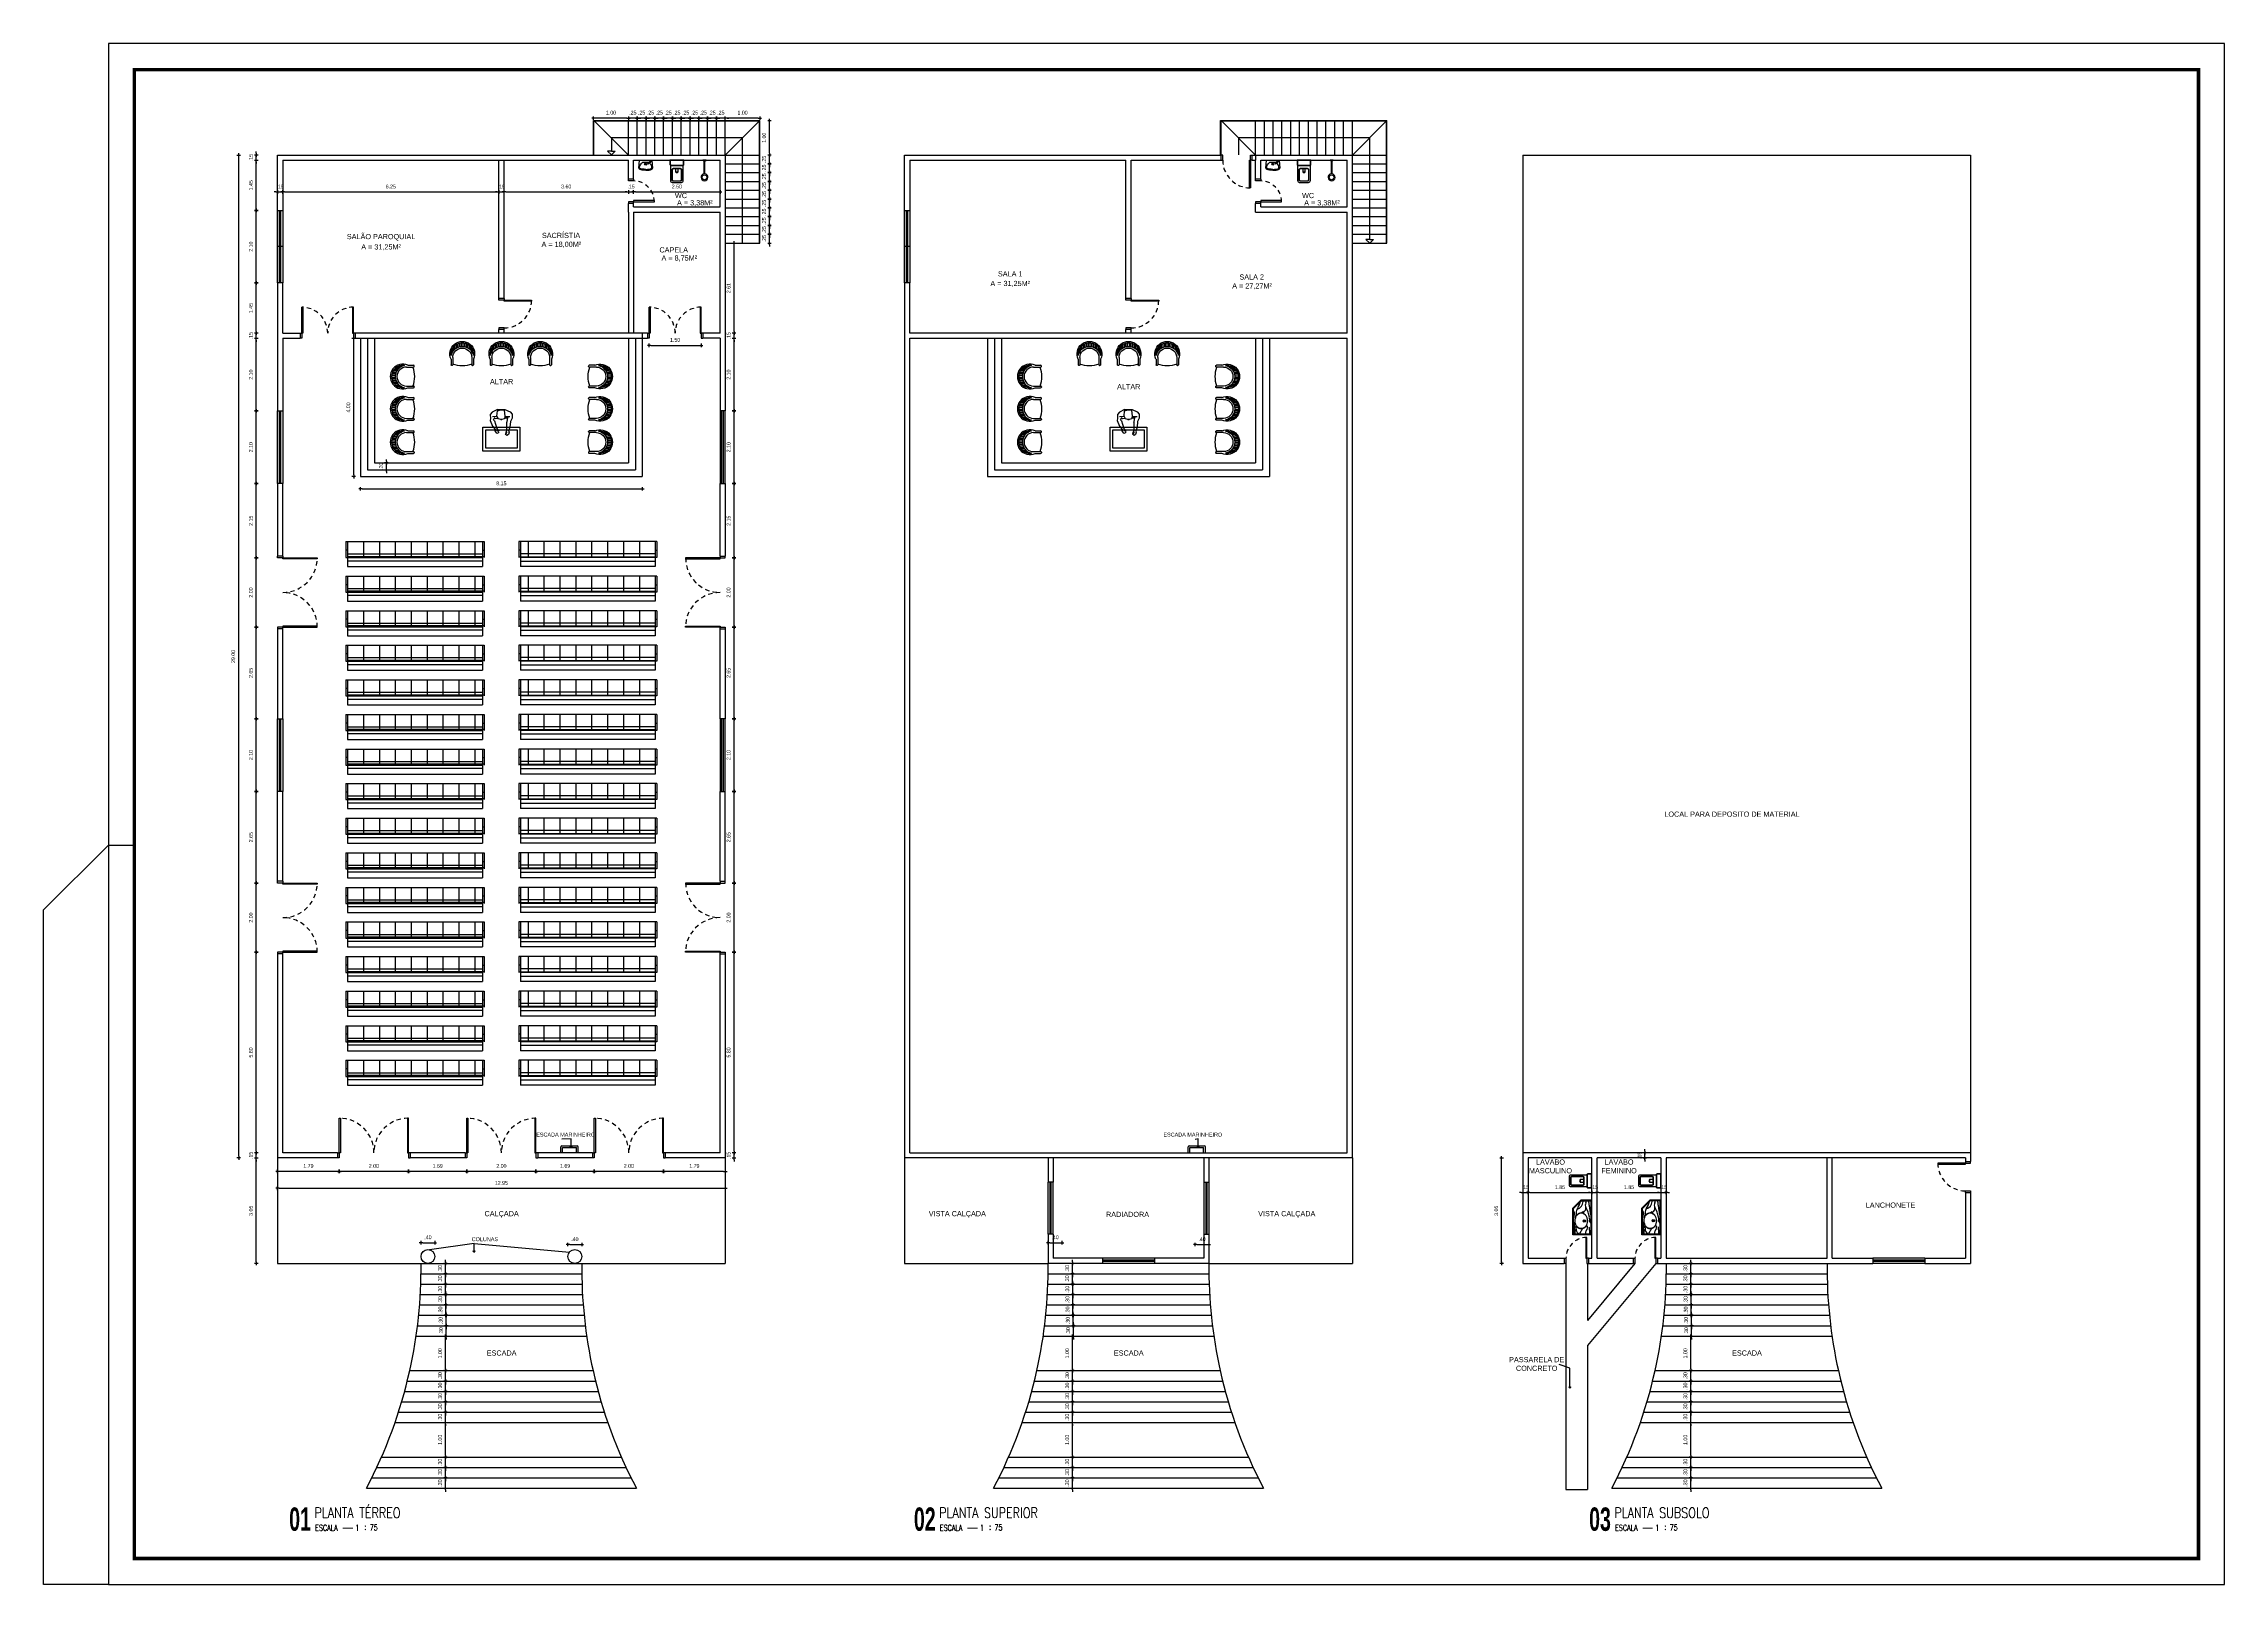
# Model space of a CAD drawing. Header units: millimetres. Extents: x 2739 to 2884, y 2105 to 2167.
# Drawn here: x 2799.6 to 2862.7, y 2122.5 to 2167.1 of the extents above; entities that cross this region are included whole.
import ezdxf
from ezdxf.enums import TextEntityAlignment as Align

# ---------------------------------------------------------------- set-up
doc = ezdxf.new("R2010")
doc.units = ezdxf.units.MM
doc.linetypes.add('HIDDEN2', pattern=[0.1875, 0.125, -0.0625])
for name, color, linetype in [('0-L. PISO', 4, 'Continuous'), ('0-TEXTO 01', 230, 'Continuous'), ('a-pem-08', 8, 'Continuous'), ('A-PEN-08', 8, 'Continuous'), ('A-PEN-R', 1, 'Continuous'), ('A-PEN-W', 7, 'Continuous'), ('A-PEN-Y', 2, 'Continuous'), ('BANHO_COZINHA', 7, 'Continuous'), ('COTA', 2, 'Continuous'), ('E-Pen-B', 5, 'Continuous'), ('E-TXT-G', 3, 'Continuous'), ('E-TXT-Y', 2, 'Continuous'), ('JANELAS_EXTERNO', 1, 'Continuous'), ('JANELAS_INTERNO', 2, 'Continuous'), ('MOBILIARIO', 2, 'Continuous'), ('MOVEIS', 7, 'Continuous'), ('PORTAS', 2, 'Continuous'), ('PROJEÇÃO', 1, 'HIDDEN2')]:
    doc.layers.add(name, color=color, linetype=linetype)
doc.layers.add('COTAS', color=53, linetype='Continuous', lineweight=9)
doc.layers.add('E-TXT-W', color=7, linetype='Continuous', lineweight=20)
doc.styles.add('CARIMBO_DADOS', font='arial.ttf', dxfattribs={"height": 0.1})
doc.styles.add('F2', font='ARIALN.TTF')
doc.styles.add('REG140', font='romans.shx', dxfattribs={"width": 0.8, "height": 0.35})
doc.styles.add('REG80', font='romans.shx', dxfattribs={"width": 0.8, "height": 0.1})
doc.styles.add('SANSSERIF2', font='sanssb__.ttf', dxfattribs={"width": 0.8})
doc.styles.get("Standard").update_dxf_attribs({"font": 'arial.ttf'})
doc.dimstyles.new('ARQUITETURA', dxfattribs={"dimtxt": 0.11, "dimasz": 0.05, "dimexe": 0.1, "dimexo": 0, "dimgap": 0.1, "dimtad": 1, "dimzin": 5, "dimdsep": 46, "dimtxsty": 'F2', "dimblk": 'COTA', "dimcen": 0, "dimse1": 1, "dimse2": 1, "dimadec": 0, "dimazin": 0, "dimtfac": 2, "dimtix": 1, "dimtmove": 2, "dimatfit": 3, "dimldrblk": 'COTA', "dimfxl": 1, "dimtolj": 1, "dimtzin": 5, "dimarcsym": 0})
doc.dimstyles.new('COTAS_EXTERNAS', dxfattribs={"dimtxt": 0.1, "dimasz": 0.01, "dimexe": 0, "dimexo": 0, "dimgap": 0.07, "dimtad": 1, "dimzin": 5, "dimdsep": 46, "dimtxsty": 'CARIMBO_DADOS', "dimblk1": 'CIRCULOS', "dimblk2": 'CIRCULOS', "dimsah": 1, "dimcen": 0, "dimse1": 1, "dimse2": 1, "dimclrd": 8, "dimclre": 8, "dimclrt": 230, "dimadec": 0, "dimazin": 0, "dimtfac": 100, "dimtix": 1, "dimtmove": 2, "dimatfit": 3, "dimldrblk": 'CIRCULOS', "dimfxl": 1, "dimtolj": 1, "dimtzin": 5, "dimarcsym": 0})
doc.dimstyles.get("Standard").update_dxf_attribs({"dimtxt": 0.18, "dimasz": 0.18, "dimexe": 0.18, "dimexo": 0.0625, "dimgap": 0.09, "dimtad": 0, "dimtih": 1, "dimtoh": 1, "dimdec": 4, "dimzin": 0, "dimdsep": 46, "dimtxsty": 'Standard', "dimcen": 0.09, "dimadec": 0, "dimazin": 0, "dimtfac": 1, "dimtdec": 4, "dimtofl": 0, "dimtmove": 0, "dimatfit": 3, "dimfxl": 1, "dimtolj": 1, "dimtzin": 0, "dimarcsym": 0})

# ---------------------------------------------------------------- blocks, each defined once
blk = doc.blocks.new('mansta-t')
for p, q in [((-146, 87), (-90, 219)), ((-146, -102), (-146, 87)), ((-140, -21), (-131, 70)), ((-131, 70), (16, 87)), ((-90, 219), (-33, 269)), ((-33, 269), (69, 266)), ((16, 87), (84, 74)), ((28, 85), (29, 215)), ((37, 175), (70, 144)), ((158, 141), (55, 157)), ((70, 144), (66, 78)), ((69, 266), (154, 227)), ((84, 74), (98, 14)), ((98, 14), (99, -16)), ((98, -17), (99, 13)), ((99, 13), (114, -1)), ((154, 227), (297, 215)), ((181, 130), (158, 141)), ((181, 130), (273, 128)), ((273, 128), (385, 131)), ((297, 215), (397, 179)), ((385, 131), (426, 110)), ((397, 179), (420, 193)), ((420, 193), (479, 177)), ((456, 121), (422, 147)), ((426, 110), (463, 101)), ((463, 101), (456, 121)), ((503, 138), (472, 95)), ((479, 177), (503, 138)), ((-146, -102), (-82, -232)), ((-120, -103), (-140, -21)), ((18, -113), (-120, -103)), ((-82, -232), (-24, -281)), ((-24, -281), (77, -279)), ((86, -77), (18, -113)), ((23, -110), (37, -228)), ((48, -187), (78, -155)), ((109, -200), (63, -171)), ((78, -155), (65, -88)), ((77, -279), (125, -284)), ((99, -16), (86, -77)), ((114, -1), (100, -15)), ((136, -178), (109, -200)), ((125, -284), (272, -225)), ((136, -178), (223, -149)), ((223, -149), (331, -119)), ((272, -225), (356, -162)), ((331, -119), (364, -87)), ((356, -162), (383, -168)), ((364, -87), (396, -67)), ((396, -89), (371, -123)), ((383, -168), (434, -135)), ((396, -67), (396, -89)), ((445, -91), (408, -60)), ((434, -135), (445, -91))]:
    blk.add_line(p, q)
blk = doc.blocks.new('CHUV')
at = {"layer": 'BANHO_COZINHA'}
for p, q in [((0, 0.045), (0, -0.045)), ((0.03, 0.015), (0, 0.045)), ((0.395, 0.015), (0.03, 0.015)), ((0.03, -0.015), (0.03, 0.015)), ((0, -0.045), (0.03, -0.015)), ((0.03, -0.015), (0.395, -0.015))]:
    blk.add_line(p, q, dxfattribs=at)
blk.add_circle((0.494, 0.001), 0.07, dxfattribs=at)
blk.add_arc((0.494, 0.001), 0.1, 189.14559, 171.89103, dxfattribs=at)
blk = doc.blocks.new('VASOCX')
at = {"layer": 'BANHO_COZINHA'}
blk.add_lwpolyline([(-0.175, 0.15), (-0.175, 0.6, -0.414214), (-0.125, 0.65), (0.125, 0.65, -0.414214), (0.175, 0.6), (0.175, 0.15)], format="xyb", dxfattribs=at)
for points in [[(-0.17, 0.15, 0.414214), (-0.2, 0.12), (-0.2, 0), (0.2, 0), (0.2, 0.12, 0.414214), (0.17, 0.15)], [(-0.17, 0.14, 0.414214), (-0.19, 0.12), (-0.19, 0.01), (0.19, 0.01), (0.19, 0.12, 0.414214), (0.17, 0.14)], [(0.139, 0.275, -0.414214), (0.099, 0.235), (-0.095, 0.235, -0.414214), (-0.135, 0.275), (-0.135, 0.57, -0.414214), (-0.095, 0.61), (0.099, 0.61, -0.414214), (0.139, 0.57)], [(0.13, 0.275, -0.414214), (0.099, 0.244), (-0.095, 0.244, -0.414214), (-0.126, 0.275), (-0.126, 0.57, -0.414214), (-0.095, 0.602), (0.099, 0.602, -0.414214), (0.13, 0.57)]]:
    blk.add_lwpolyline(points, format="xyb", close=True, dxfattribs=at)
blk.add_lwpolyline([(0.036, 0.244), (0.036, 0.337), (-0.034, 0.337), (-0.034, 0.244)], dxfattribs=at)
blk.add_arc((0.001, 0.321), 0.0388, 24.39508, 155.60492, dxfattribs=at)
blk = doc.blocks.new('CIRCULOS')
at = {"layer": 'COTAS'}
for p, q in [((-4, 0), (4, 0)), ((0, 4), (0, -4))]:
    blk.add_line(p, q, dxfattribs=at)
for radius in [2, 1]:
    blk.add_circle((0, 0), radius, dxfattribs=at)
blk = doc.blocks.new('CADEIRA4')
at = {"layer": 'MOVEIS'}
for p, q in [((-0.316, 0.511), (-0.316, 0.672)), ((-0.286, 0.692), (-0.296, 0.692)), ((-0.266, 0.467), (-0.266, 0.672)), ((0.284, 0.467), (0.284, 0.672)), ((0.304, 0.692), (0.314, 0.692)), ((0.334, 0.511), (0.334, 0.672)), ((-0.281, 0.215), (-0.281, 0.319)), ((-0.244, 0.157), (-0.244, 0.262)), ((-0.207, 0.118), (-0.207, 0.224)), ((-0.162, 0.084), (-0.162, 0.19)), ((-0.119, 0.062), (-0.119, 0.168)), ((-0.075, 0.053), (-0.075, 0.153)), ((-0.027, 0.042), (-0.027, 0.144)), ((0.023, 0.036), (0.023, 0.142)), ((0.069, 0.042), (0.069, 0.148)), ((0.117, 0.053), (0.117, 0.161)), ((0.161, 0.074), (0.161, 0.18)), ((0.204, 0.102), (0.204, 0.207)), ((0.249, 0.143), (0.249, 0.248)), ((0.286, 0.193), (0.286, 0.298))]:
    blk.add_line(p, q, dxfattribs=at)
for centre, radius, start, end in [((-0.296, 0.672), 0.02, 90, 180), ((-0.286, 0.672), 0.02, 0, 90), ((0.009, -0.075), 0.78, 69.3446, 110.6554), ((0.304, 0.672), 0.02, 90, 180), ((0.314, 0.672), 0.02, 0, 90), ((0.009, 0.359), 0.359, 154.96698, 25.03302), ((0.009, 0.359), 0.323, 171.36907, 8.63093), ((0.009, 0.467), 0.325, 190.58657, 349.41343), ((0.009, 0.467), 0.275, 180, 0)]:
    blk.add_arc(centre, radius, start, end, dxfattribs=at)
blk = doc.blocks.new('COTA')
at = {"layer": 'COTA'}
for p, q in [((-1, 0), (1, 0)), ((0, 1), (0, -1))]:
    blk.add_line(p, q, dxfattribs=at)
at = {"layer": 'COTA', "const_width": 0.5}
blk.add_lwpolyline([(-0.25, 0, 1), (0.25, 0, 1)], format="xyb", close=True, dxfattribs=at)
blk = doc.blocks.new('*D157')
at = {"layer": 'COTAS', "color": 0, "lineweight": -2}
blk.add_line((2810.542, 2132.388), (2810.842, 2132.388), dxfattribs=at)
at = {"layer": 'Defpoints', "color": 0}
for p in [(2810.492, 2131.982), (2810.892, 2132.388), (2810.892, 2131.988)]:
    blk.add_point(p, dxfattribs=at)
at = {"layer": 'COTAS', "color": 0, "lineweight": -2, "xscale": 0.05, "yscale": 0.05, "zscale": 0.05, "rotation": 180}
blk.add_blockref('COTA', (2810.492, 2132.388), dxfattribs=at)
at = {"layer": 'COTAS', "color": 0, "lineweight": -2, "xscale": 0.05, "yscale": 0.05, "zscale": 0.05}
blk.add_blockref('COTA', (2810.892, 2132.388), dxfattribs=at)
at = {"layer": 'COTAS', "color": 0, "insert": (2810.692, 2132.544), "char_height": 0.11, "attachment_point": 5, "style": 'F2'}
blk.add_mtext('\\A1;.40', dxfattribs=at)
blk = doc.blocks.new('*D158')
at = {"layer": 'COTAS', "color": 0, "lineweight": -2}
blk.add_line((2814.792, 2132.333), (2815.092, 2132.333), dxfattribs=at)
at = {"layer": 'Defpoints', "color": 0}
for p in [(2814.742, 2131.988), (2815.142, 2132.333), (2815.142, 2131.988)]:
    blk.add_point(p, dxfattribs=at)
at = {"layer": 'COTAS', "color": 0, "lineweight": -2, "xscale": 0.05, "yscale": 0.05, "zscale": 0.05, "rotation": 180}
blk.add_blockref('COTA', (2814.742, 2132.333), dxfattribs=at)
at = {"layer": 'COTAS', "color": 0, "lineweight": -2, "xscale": 0.05, "yscale": 0.05, "zscale": 0.05}
blk.add_blockref('COTA', (2815.142, 2132.333), dxfattribs=at)
at = {"layer": 'COTAS', "color": 0, "insert": (2814.942, 2132.489), "char_height": 0.11, "attachment_point": 5, "style": 'F2'}
blk.add_mtext('\\A1;.40', dxfattribs=at)
blk = doc.blocks.new('*D159')
at = {"layer": 'COTAS', "color": 0, "lineweight": -2}
blk.add_line((2805.727, 2131.838), (2805.727, 2134.788), dxfattribs=at)
at = {"layer": 'Defpoints', "color": 0}
for p in [(2805.727, 2134.838), (2806.342, 2134.838), (2806.342, 2131.788)]:
    blk.add_point(p, dxfattribs=at)
at = {"layer": 'COTAS', "color": 0, "lineweight": -2, "xscale": 0.05, "yscale": 0.05, "zscale": 0.05}
for p, rotation in [((2805.727, 2134.838), 90), ((2805.727, 2131.788), 270)]:
    blk.add_blockref('COTA', p, dxfattribs=dict(at, rotation=rotation))
at = {"layer": 'COTAS', "color": 0, "insert": (2805.571, 2133.313), "char_height": 0.11, "attachment_point": 5, "rotation": 90, "style": 'F2'}
blk.add_mtext('\\A1;3.05', dxfattribs=at)
blk = doc.blocks.new('*D160')
at = {"layer": 'COTAS', "color": 0, "lineweight": -2}
for p, q in [((2805.727, 2135.038), (2805.727, 2135.088)), ((2805.727, 2134.838), (2805.727, 2134.988)), ((2805.727, 2134.788), (2805.727, 2134.738))]:
    blk.add_line(p, q, dxfattribs=at)
at = {"layer": 'Defpoints', "color": 0}
for p in [(2805.727, 2134.988), (2806.342, 2134.838), (2806.492, 2134.988)]:
    blk.add_point(p, dxfattribs=at)
at = {"layer": 'COTAS', "color": 0, "lineweight": -2, "xscale": 0.05, "yscale": 0.05, "zscale": 0.05}
for p, rotation in [((2805.727, 2134.988), 270), ((2805.727, 2134.838), 90)]:
    blk.add_blockref('COTA', p, dxfattribs=dict(at, rotation=rotation))
at = {"layer": 'COTAS', "color": 0, "insert": (2805.571, 2134.913), "char_height": 0.11, "attachment_point": 5, "rotation": 90, "style": 'F2'}
blk.add_mtext('\\A1;.15', dxfattribs=at)
blk = doc.blocks.new('*D161')
at = {"layer": 'COTAS', "color": 0, "lineweight": -2}
blk.add_line((2805.727, 2135.038), (2805.727, 2140.738), dxfattribs=at)
at = {"layer": 'Defpoints', "color": 0}
for p in [(2805.727, 2140.788), (2806.342, 2140.788), (2806.492, 2134.988)]:
    blk.add_point(p, dxfattribs=at)
at = {"layer": 'COTAS', "color": 0, "lineweight": -2, "xscale": 0.05, "yscale": 0.05, "zscale": 0.05}
for p, rotation in [((2805.727, 2140.788), 90), ((2805.727, 2134.988), 270)]:
    blk.add_blockref('COTA', p, dxfattribs=dict(at, rotation=rotation))
at = {"layer": 'COTAS', "color": 0, "insert": (2805.571, 2137.888), "char_height": 0.11, "attachment_point": 5, "rotation": 90, "style": 'F2'}
blk.add_mtext('\\A1;5.80', dxfattribs=at)
blk = doc.blocks.new('*D162')
at = {"layer": 'COTAS', "color": 0, "lineweight": -2}
blk.add_line((2805.727, 2140.838), (2805.727, 2142.738), dxfattribs=at)
at = {"layer": 'Defpoints', "color": 0}
for p in [(2805.727, 2142.788), (2806.342, 2142.788), (2806.342, 2140.788)]:
    blk.add_point(p, dxfattribs=at)
at = {"layer": 'COTAS', "color": 0, "lineweight": -2, "xscale": 0.05, "yscale": 0.05, "zscale": 0.05}
for p, rotation in [((2805.727, 2142.788), 90), ((2805.727, 2140.788), 270)]:
    blk.add_blockref('COTA', p, dxfattribs=dict(at, rotation=rotation))
at = {"layer": 'COTAS', "color": 0, "insert": (2805.571, 2141.788), "char_height": 0.11, "attachment_point": 5, "rotation": 90, "style": 'F2'}
blk.add_mtext('\\A1;2.00', dxfattribs=at)
blk = doc.blocks.new('*D163')
at = {"layer": 'COTAS', "color": 0, "lineweight": -2}
blk.add_line((2805.727, 2142.838), (2805.727, 2145.388), dxfattribs=at)
at = {"layer": 'Defpoints', "color": 0}
for p in [(2805.727, 2145.438), (2806.342, 2145.438), (2806.342, 2142.788)]:
    blk.add_point(p, dxfattribs=at)
at = {"layer": 'COTAS', "color": 0, "lineweight": -2, "xscale": 0.05, "yscale": 0.05, "zscale": 0.05}
for p, rotation in [((2805.727, 2145.438), 90), ((2805.727, 2142.788), 270)]:
    blk.add_blockref('COTA', p, dxfattribs=dict(at, rotation=rotation))
at = {"layer": 'COTAS', "color": 0, "insert": (2805.571, 2144.113), "char_height": 0.11, "attachment_point": 5, "rotation": 90, "style": 'F2'}
blk.add_mtext('\\A1;2.65', dxfattribs=at)
blk = doc.blocks.new('*D164')
at = {"layer": 'COTAS', "color": 0, "lineweight": -2}
blk.add_line((2805.727, 2145.488), (2805.727, 2147.488), dxfattribs=at)
at = {"layer": 'Defpoints', "color": 0}
for p in [(2805.727, 2147.538), (2806.342, 2147.538), (2806.342, 2145.438)]:
    blk.add_point(p, dxfattribs=at)
at = {"layer": 'COTAS', "color": 0, "lineweight": -2, "xscale": 0.05, "yscale": 0.05, "zscale": 0.05}
for p, rotation in [((2805.727, 2147.538), 90), ((2805.727, 2145.438), 270)]:
    blk.add_blockref('COTA', p, dxfattribs=dict(at, rotation=rotation))
at = {"layer": 'COTAS', "color": 0, "insert": (2805.571, 2146.488), "char_height": 0.11, "attachment_point": 5, "rotation": 90, "style": 'F2'}
blk.add_mtext('\\A1;2.10', dxfattribs=at)
blk = doc.blocks.new('*D165')
at = {"layer": 'COTAS', "color": 0, "lineweight": -2}
blk.add_line((2805.727, 2147.588), (2805.727, 2150.138), dxfattribs=at)
at = {"layer": 'Defpoints', "color": 0}
for p in [(2805.727, 2150.188), (2806.342, 2150.188), (2806.342, 2147.538)]:
    blk.add_point(p, dxfattribs=at)
at = {"layer": 'COTAS', "color": 0, "lineweight": -2, "xscale": 0.05, "yscale": 0.05, "zscale": 0.05}
for p, rotation in [((2805.727, 2150.188), 90), ((2805.727, 2147.538), 270)]:
    blk.add_blockref('COTA', p, dxfattribs=dict(at, rotation=rotation))
at = {"layer": 'COTAS', "color": 0, "insert": (2805.571, 2148.863), "char_height": 0.11, "attachment_point": 5, "rotation": 90, "style": 'F2'}
blk.add_mtext('\\A1;2.65', dxfattribs=at)
blk = doc.blocks.new('*D166')
at = {"layer": 'COTAS', "color": 0, "lineweight": -2}
blk.add_line((2805.727, 2150.238), (2805.727, 2152.138), dxfattribs=at)
at = {"layer": 'Defpoints', "color": 0}
for p in [(2805.727, 2152.188), (2806.342, 2152.188), (2806.342, 2150.188)]:
    blk.add_point(p, dxfattribs=at)
at = {"layer": 'COTAS', "color": 0, "lineweight": -2, "xscale": 0.05, "yscale": 0.05, "zscale": 0.05}
for p, rotation in [((2805.727, 2152.188), 90), ((2805.727, 2150.188), 270)]:
    blk.add_blockref('COTA', p, dxfattribs=dict(at, rotation=rotation))
at = {"layer": 'COTAS', "color": 0, "insert": (2805.571, 2151.188), "char_height": 0.11, "attachment_point": 5, "rotation": 90, "style": 'F2'}
blk.add_mtext('\\A1;2.00', dxfattribs=at)
blk = doc.blocks.new('*D167')
at = {"layer": 'COTAS', "color": 0, "lineweight": -2}
blk.add_line((2805.727, 2152.238), (2805.727, 2154.288), dxfattribs=at)
at = {"layer": 'Defpoints', "color": 0}
for p in [(2805.727, 2154.338), (2806.342, 2154.338), (2806.342, 2152.188)]:
    blk.add_point(p, dxfattribs=at)
at = {"layer": 'COTAS', "color": 0, "lineweight": -2, "xscale": 0.05, "yscale": 0.05, "zscale": 0.05}
for p, rotation in [((2805.727, 2154.338), 90), ((2805.727, 2152.188), 270)]:
    blk.add_blockref('COTA', p, dxfattribs=dict(at, rotation=rotation))
at = {"layer": 'COTAS', "color": 0, "insert": (2805.571, 2153.263), "char_height": 0.11, "attachment_point": 5, "rotation": 90, "style": 'F2'}
blk.add_mtext('\\A1;2.15', dxfattribs=at)
blk = doc.blocks.new('*D168')
at = {"layer": 'COTAS', "color": 0, "lineweight": -2}
blk.add_line((2805.727, 2154.388), (2805.727, 2156.388), dxfattribs=at)
at = {"layer": 'Defpoints', "color": 0}
for p in [(2805.727, 2156.438), (2806.342, 2156.438), (2806.342, 2154.338)]:
    blk.add_point(p, dxfattribs=at)
at = {"layer": 'COTAS', "color": 0, "lineweight": -2, "xscale": 0.05, "yscale": 0.05, "zscale": 0.05}
for p, rotation in [((2805.727, 2156.438), 90), ((2805.727, 2154.338), 270)]:
    blk.add_blockref('COTA', p, dxfattribs=dict(at, rotation=rotation))
at = {"layer": 'COTAS', "color": 0, "insert": (2805.571, 2155.388), "char_height": 0.11, "attachment_point": 5, "rotation": 90, "style": 'F2'}
blk.add_mtext('\\A1;2.10', dxfattribs=at)
blk = doc.blocks.new('*D169')
at = {"layer": 'COTAS', "color": 0, "lineweight": -2}
blk.add_line((2805.727, 2156.488), (2805.727, 2158.488), dxfattribs=at)
at = {"layer": 'Defpoints', "color": 0}
for p in [(2805.727, 2158.538), (2806.492, 2158.538), (2806.342, 2156.438)]:
    blk.add_point(p, dxfattribs=at)
at = {"layer": 'COTAS', "color": 0, "lineweight": -2, "xscale": 0.05, "yscale": 0.05, "zscale": 0.05}
for p, rotation in [((2805.727, 2158.538), 90), ((2805.727, 2156.438), 270)]:
    blk.add_blockref('COTA', p, dxfattribs=dict(at, rotation=rotation))
at = {"layer": 'COTAS', "color": 0, "insert": (2805.571, 2157.488), "char_height": 0.11, "attachment_point": 5, "rotation": 90, "style": 'F2'}
blk.add_mtext('\\A1;2.10', dxfattribs=at)
blk = doc.blocks.new('*D170')
at = {"layer": 'COTAS', "color": 0, "lineweight": -2}
for p, q in [((2805.727, 2158.738), (2805.727, 2158.788)), ((2805.727, 2158.538), (2805.727, 2158.688)), ((2805.727, 2158.488), (2805.727, 2158.438))]:
    blk.add_line(p, q, dxfattribs=at)
at = {"layer": 'Defpoints', "color": 0}
for p in [(2805.727, 2158.688), (2806.492, 2158.688), (2806.492, 2158.538)]:
    blk.add_point(p, dxfattribs=at)
at = {"layer": 'COTAS', "color": 0, "lineweight": -2, "xscale": 0.05, "yscale": 0.05, "zscale": 0.05}
for p, rotation in [((2805.727, 2158.688), 270), ((2805.727, 2158.538), 90)]:
    blk.add_blockref('COTA', p, dxfattribs=dict(at, rotation=rotation))
at = {"layer": 'COTAS', "color": 0, "insert": (2805.571, 2158.613), "char_height": 0.11, "attachment_point": 5, "rotation": 90, "style": 'F2'}
blk.add_mtext('\\A1;.15', dxfattribs=at)
blk = doc.blocks.new('*D171')
at = {"layer": 'COTAS', "color": 0, "lineweight": -2}
blk.add_line((2805.727, 2158.738), (2805.727, 2160.088), dxfattribs=at)
at = {"layer": 'Defpoints', "color": 0}
for p in [(2805.727, 2160.138), (2806.342, 2160.138), (2806.492, 2158.688)]:
    blk.add_point(p, dxfattribs=at)
at = {"layer": 'COTAS', "color": 0, "lineweight": -2, "xscale": 0.05, "yscale": 0.05, "zscale": 0.05}
for p, rotation in [((2805.727, 2160.138), 90), ((2805.727, 2158.688), 270)]:
    blk.add_blockref('COTA', p, dxfattribs=dict(at, rotation=rotation))
at = {"layer": 'COTAS', "color": 0, "insert": (2805.571, 2159.413), "char_height": 0.11, "attachment_point": 5, "rotation": 90, "style": 'F2'}
blk.add_mtext('\\A1;1.45', dxfattribs=at)
blk = doc.blocks.new('*D172')
at = {"layer": 'COTAS', "color": 0, "lineweight": -2}
blk.add_line((2805.727, 2160.188), (2805.727, 2162.188), dxfattribs=at)
at = {"layer": 'Defpoints', "color": 0}
for p in [(2805.727, 2162.238), (2806.342, 2162.238), (2806.342, 2160.138)]:
    blk.add_point(p, dxfattribs=at)
at = {"layer": 'COTAS', "color": 0, "lineweight": -2, "xscale": 0.05, "yscale": 0.05, "zscale": 0.05}
for p, rotation in [((2805.727, 2162.238), 90), ((2805.727, 2160.138), 270)]:
    blk.add_blockref('COTA', p, dxfattribs=dict(at, rotation=rotation))
at = {"layer": 'COTAS', "color": 0, "insert": (2805.571, 2161.188), "char_height": 0.11, "attachment_point": 5, "rotation": 90, "style": 'F2'}
blk.add_mtext('\\A1;2.10', dxfattribs=at)
blk = doc.blocks.new('*D173')
at = {"layer": 'COTAS', "color": 0, "lineweight": -2}
blk.add_line((2805.727, 2162.288), (2805.727, 2163.638), dxfattribs=at)
at = {"layer": 'Defpoints', "color": 0}
for p in [(2805.727, 2163.688), (2806.492, 2163.688), (2806.342, 2162.238)]:
    blk.add_point(p, dxfattribs=at)
at = {"layer": 'COTAS', "color": 0, "lineweight": -2, "xscale": 0.05, "yscale": 0.05, "zscale": 0.05}
for p, rotation in [((2805.727, 2163.688), 90), ((2805.727, 2162.238), 270)]:
    blk.add_blockref('COTA', p, dxfattribs=dict(at, rotation=rotation))
at = {"layer": 'COTAS', "color": 0, "insert": (2805.571, 2162.963), "char_height": 0.11, "attachment_point": 5, "rotation": 90, "style": 'F2'}
blk.add_mtext('\\A1;1.45', dxfattribs=at)
blk = doc.blocks.new('*D174')
at = {"layer": 'COTAS', "color": 0, "lineweight": -2}
for p, q in [((2805.727, 2163.888), (2805.727, 2163.938)), ((2805.727, 2163.688), (2805.727, 2163.838)), ((2805.727, 2163.638), (2805.727, 2163.588))]:
    blk.add_line(p, q, dxfattribs=at)
at = {"layer": 'Defpoints', "color": 0}
for p in [(2805.727, 2163.838), (2806.492, 2163.688), (2806.534, 2163.838)]:
    blk.add_point(p, dxfattribs=at)
at = {"layer": 'COTAS', "color": 0, "lineweight": -2, "xscale": 0.05, "yscale": 0.05, "zscale": 0.05}
for p, rotation in [((2805.727, 2163.838), 270), ((2805.727, 2163.688), 90)]:
    blk.add_blockref('COTA', p, dxfattribs=dict(at, rotation=rotation))
at = {"layer": 'COTAS', "color": 0, "insert": (2805.571, 2163.763), "char_height": 0.11, "attachment_point": 5, "rotation": 90, "style": 'F2'}
blk.add_mtext('\\A1;.15', dxfattribs=at)
blk = doc.blocks.new('*D175')
at = {"layer": 'COTAS', "color": 0, "lineweight": -2}
blk.add_line((2808.792, 2154.188), (2816.842, 2154.188), dxfattribs=at)
at = {"layer": 'Defpoints', "color": 0}
for p in [(2808.742, 2154.538), (2816.892, 2154.538), (2816.892, 2154.188)]:
    blk.add_point(p, dxfattribs=at)
at = {"layer": 'COTAS', "color": 0, "lineweight": -2, "xscale": 0.05, "yscale": 0.05, "zscale": 0.05, "rotation": 180}
blk.add_blockref('COTA', (2808.742, 2154.188), dxfattribs=at)
at = {"layer": 'COTAS', "color": 0, "lineweight": -2, "xscale": 0.05, "yscale": 0.05, "zscale": 0.05}
blk.add_blockref('COTA', (2816.892, 2154.188), dxfattribs=at)
at = {"layer": 'COTAS', "color": 0, "insert": (2812.817, 2154.344), "char_height": 0.11, "attachment_point": 5, "style": 'F2'}
blk.add_mtext('\\A1;8.15', dxfattribs=at)
blk = doc.blocks.new('*D176')
at = {"layer": 'COTAS', "color": 0, "lineweight": -2}
for p, q in [((2809.489, 2154.988), (2809.489, 2155.038)), ((2809.489, 2154.738), (2809.489, 2154.938)), ((2809.489, 2154.688), (2809.489, 2154.638))]:
    blk.add_line(p, q, dxfattribs=at)
at = {"layer": 'Defpoints', "color": 0}
for p in [(2809.359, 2154.938), (2809.359, 2154.738), (2809.489, 2154.938)]:
    blk.add_point(p, dxfattribs=at)
at = {"layer": 'COTAS', "color": 0, "lineweight": -2, "xscale": 0.05, "yscale": 0.05, "zscale": 0.05}
for p, rotation in [((2809.489, 2154.938), 270), ((2809.489, 2154.738), 90)]:
    blk.add_blockref('COTA', p, dxfattribs=dict(at, rotation=rotation))
at = {"layer": 'COTAS', "color": 0, "insert": (2809.333, 2154.838), "char_height": 0.11, "attachment_point": 5, "rotation": 90, "style": 'F2'}
blk.add_mtext('\\A1;.20', dxfattribs=at)
blk = doc.blocks.new('*D177')
at = {"layer": 'COTAS', "color": 0, "lineweight": -2}
blk.add_line((2808.545, 2154.588), (2808.545, 2158.488), dxfattribs=at)
at = {"layer": 'Defpoints', "color": 0}
for p in [(2807.905, 2158.538), (2808.545, 2158.538), (2807.905, 2154.538)]:
    blk.add_point(p, dxfattribs=at)
at = {"layer": 'COTAS', "color": 0, "lineweight": -2, "xscale": 0.05, "yscale": 0.05, "zscale": 0.05}
for p, rotation in [((2808.545, 2158.538), 90), ((2808.545, 2154.538), 270)]:
    blk.add_blockref('COTA', p, dxfattribs=dict(at, rotation=rotation))
at = {"layer": 'COTAS', "color": 0, "insert": (2808.389, 2156.538), "char_height": 0.11, "attachment_point": 5, "rotation": 90, "style": 'F2'}
blk.add_mtext('\\A1;4.00', dxfattribs=at)
blk = doc.blocks.new('*D178')
at = {"layer": 'COTAS', "color": 0, "lineweight": -2}
blk.add_line((2819.242, 2134.451), (2817.554, 2134.451), dxfattribs=at)
at = {"layer": 'Defpoints', "color": 0}
for p in [(2817.504, 2134.838), (2819.292, 2134.838), (2817.504, 2134.451)]:
    blk.add_point(p, dxfattribs=at)
at = {"layer": 'COTAS', "color": 0, "lineweight": -2, "xscale": 0.05, "yscale": 0.05, "zscale": 0.05, "rotation": 180}
blk.add_blockref('COTA', (2817.504, 2134.451), dxfattribs=at)
at = {"layer": 'COTAS', "color": 0, "lineweight": -2, "xscale": 0.05, "yscale": 0.05, "zscale": 0.05}
blk.add_blockref('COTA', (2819.292, 2134.451), dxfattribs=at)
at = {"layer": 'COTAS', "color": 0, "insert": (2818.398, 2134.608), "char_height": 0.11, "attachment_point": 5, "style": 'F2'}
blk.add_mtext('\\A1;1.79', dxfattribs=at)
blk = doc.blocks.new('*D179')
at = {"layer": 'COTAS', "color": 0, "lineweight": -2}
blk.add_line((2817.454, 2134.451), (2815.554, 2134.451), dxfattribs=at)
at = {"layer": 'Defpoints', "color": 0}
for p in [(2815.504, 2134.838), (2817.504, 2134.838), (2815.504, 2134.451)]:
    blk.add_point(p, dxfattribs=at)
at = {"layer": 'COTAS', "color": 0, "lineweight": -2, "xscale": 0.05, "yscale": 0.05, "zscale": 0.05, "rotation": 180}
blk.add_blockref('COTA', (2815.504, 2134.451), dxfattribs=at)
at = {"layer": 'COTAS', "color": 0, "lineweight": -2, "xscale": 0.05, "yscale": 0.05, "zscale": 0.05}
blk.add_blockref('COTA', (2817.504, 2134.451), dxfattribs=at)
at = {"layer": 'COTAS', "color": 0, "insert": (2816.504, 2134.608), "char_height": 0.11, "attachment_point": 5, "style": 'F2'}
blk.add_mtext('\\A1;2.00', dxfattribs=at)
blk = doc.blocks.new('*D180')
at = {"layer": 'COTAS', "color": 0, "lineweight": -2}
blk.add_line((2815.454, 2134.451), (2813.867, 2134.451), dxfattribs=at)
at = {"layer": 'Defpoints', "color": 0}
for p in [(2813.817, 2134.838), (2815.504, 2134.838), (2813.817, 2134.451)]:
    blk.add_point(p, dxfattribs=at)
at = {"layer": 'COTAS', "color": 0, "lineweight": -2, "xscale": 0.05, "yscale": 0.05, "zscale": 0.05, "rotation": 180}
blk.add_blockref('COTA', (2813.817, 2134.451), dxfattribs=at)
at = {"layer": 'COTAS', "color": 0, "lineweight": -2, "xscale": 0.05, "yscale": 0.05, "zscale": 0.05}
blk.add_blockref('COTA', (2815.504, 2134.451), dxfattribs=at)
at = {"layer": 'COTAS', "color": 0, "insert": (2814.66, 2134.608), "char_height": 0.11, "attachment_point": 5, "style": 'F2'}
blk.add_mtext('\\A1;1.69', dxfattribs=at)
blk = doc.blocks.new('*D181')
at = {"layer": 'COTAS', "color": 0, "lineweight": -2}
blk.add_line((2813.767, 2134.451), (2811.867, 2134.451), dxfattribs=at)
at = {"layer": 'Defpoints', "color": 0}
for p in [(2811.817, 2134.838), (2813.817, 2134.838), (2811.817, 2134.451)]:
    blk.add_point(p, dxfattribs=at)
at = {"layer": 'COTAS', "color": 0, "lineweight": -2, "xscale": 0.05, "yscale": 0.05, "zscale": 0.05, "rotation": 180}
blk.add_blockref('COTA', (2811.817, 2134.451), dxfattribs=at)
at = {"layer": 'COTAS', "color": 0, "lineweight": -2, "xscale": 0.05, "yscale": 0.05, "zscale": 0.05}
blk.add_blockref('COTA', (2813.817, 2134.451), dxfattribs=at)
at = {"layer": 'COTAS', "color": 0, "insert": (2812.817, 2134.608), "char_height": 0.11, "attachment_point": 5, "style": 'F2'}
blk.add_mtext('\\A1;2.00', dxfattribs=at)
blk = doc.blocks.new('*D182')
at = {"layer": 'COTAS', "color": 0, "lineweight": -2}
blk.add_line((2811.767, 2134.451), (2810.179, 2134.451), dxfattribs=at)
at = {"layer": 'Defpoints', "color": 0}
for p in [(2810.129, 2134.838), (2811.817, 2134.838), (2810.129, 2134.451)]:
    blk.add_point(p, dxfattribs=at)
at = {"layer": 'COTAS', "color": 0, "lineweight": -2, "xscale": 0.05, "yscale": 0.05, "zscale": 0.05, "rotation": 180}
blk.add_blockref('COTA', (2810.129, 2134.451), dxfattribs=at)
at = {"layer": 'COTAS', "color": 0, "lineweight": -2, "xscale": 0.05, "yscale": 0.05, "zscale": 0.05}
blk.add_blockref('COTA', (2811.817, 2134.451), dxfattribs=at)
at = {"layer": 'COTAS', "color": 0, "insert": (2810.973, 2134.608), "char_height": 0.11, "attachment_point": 5, "style": 'F2'}
blk.add_mtext('\\A1;1.69', dxfattribs=at)
blk = doc.blocks.new('*D183')
at = {"layer": 'COTAS', "color": 0, "lineweight": -2}
blk.add_line((2810.079, 2134.451), (2808.179, 2134.451), dxfattribs=at)
at = {"layer": 'Defpoints', "color": 0}
for p in [(2808.129, 2134.838), (2810.129, 2134.838), (2808.129, 2134.451)]:
    blk.add_point(p, dxfattribs=at)
at = {"layer": 'COTAS', "color": 0, "lineweight": -2, "xscale": 0.05, "yscale": 0.05, "zscale": 0.05, "rotation": 180}
blk.add_blockref('COTA', (2808.129, 2134.451), dxfattribs=at)
at = {"layer": 'COTAS', "color": 0, "lineweight": -2, "xscale": 0.05, "yscale": 0.05, "zscale": 0.05}
blk.add_blockref('COTA', (2810.129, 2134.451), dxfattribs=at)
at = {"layer": 'COTAS', "color": 0, "insert": (2809.129, 2134.608), "char_height": 0.11, "attachment_point": 5, "style": 'F2'}
blk.add_mtext('\\A1;2.00', dxfattribs=at)
blk = doc.blocks.new('*D184')
at = {"layer": 'COTAS', "color": 0, "lineweight": -2}
blk.add_line((2808.079, 2134.451), (2806.392, 2134.451), dxfattribs=at)
at = {"layer": 'Defpoints', "color": 0}
for p in [(2806.342, 2134.838), (2808.129, 2134.838), (2806.342, 2134.451)]:
    blk.add_point(p, dxfattribs=at)
at = {"layer": 'COTAS', "color": 0, "lineweight": -2, "xscale": 0.05, "yscale": 0.05, "zscale": 0.05, "rotation": 180}
blk.add_blockref('COTA', (2806.342, 2134.451), dxfattribs=at)
at = {"layer": 'COTAS', "color": 0, "lineweight": -2, "xscale": 0.05, "yscale": 0.05, "zscale": 0.05}
blk.add_blockref('COTA', (2808.129, 2134.451), dxfattribs=at)
at = {"layer": 'COTAS', "color": 0, "insert": (2807.235, 2134.608), "char_height": 0.11, "attachment_point": 5, "style": 'F2'}
blk.add_mtext('\\A1;1.79', dxfattribs=at)
blk = doc.blocks.new('*D185')
at = {"layer": 'A-PEN-W', "color": 0, "lineweight": -2}
for p, q in [((2819.545, 2135.038), (2819.545, 2135.088)), ((2819.545, 2134.838), (2819.545, 2134.988)), ((2819.545, 2134.788), (2819.545, 2134.738))]:
    blk.add_line(p, q, dxfattribs=at)
at = {"layer": 'Defpoints', "color": 0}
for p in [(2819.142, 2134.988), (2819.292, 2134.838), (2819.545, 2134.988)]:
    blk.add_point(p, dxfattribs=at)
at = {"layer": 'A-PEN-W', "color": 0, "lineweight": -2, "xscale": 0.05, "yscale": 0.05, "zscale": 0.05}
for p, rotation in [((2819.545, 2134.988), 270), ((2819.545, 2134.838), 90)]:
    blk.add_blockref('COTA', p, dxfattribs=dict(at, rotation=rotation))
at = {"layer": 'A-PEN-W', "color": 0, "insert": (2819.388, 2134.913), "char_height": 0.11, "attachment_point": 5, "rotation": 90, "style": 'F2'}
blk.add_mtext('\\A1;.15', dxfattribs=at)
blk = doc.blocks.new('*D186')
at = {"layer": 'COTAS', "color": 0, "lineweight": -2}
blk.add_line((2819.545, 2135.038), (2819.545, 2140.738), dxfattribs=at)
at = {"layer": 'Defpoints', "color": 0}
for p in [(2819.292, 2140.788), (2819.545, 2140.788), (2819.142, 2134.988)]:
    blk.add_point(p, dxfattribs=at)
at = {"layer": 'COTAS', "color": 0, "lineweight": -2, "xscale": 0.05, "yscale": 0.05, "zscale": 0.05}
for p, rotation in [((2819.545, 2140.788), 90), ((2819.545, 2134.988), 270)]:
    blk.add_blockref('COTA', p, dxfattribs=dict(at, rotation=rotation))
at = {"layer": 'COTAS', "color": 0, "insert": (2819.388, 2137.888), "char_height": 0.11, "attachment_point": 5, "rotation": 90, "style": 'F2'}
blk.add_mtext('\\A1;5.80', dxfattribs=at)
blk = doc.blocks.new('*D187')
at = {"layer": 'COTAS', "color": 0, "lineweight": -2}
blk.add_line((2819.545, 2140.838), (2819.545, 2142.738), dxfattribs=at)
at = {"layer": 'Defpoints', "color": 0}
for p in [(2819.292, 2142.788), (2819.545, 2142.788), (2819.292, 2140.788)]:
    blk.add_point(p, dxfattribs=at)
at = {"layer": 'COTAS', "color": 0, "lineweight": -2, "xscale": 0.05, "yscale": 0.05, "zscale": 0.05}
for p, rotation in [((2819.545, 2142.788), 90), ((2819.545, 2140.788), 270)]:
    blk.add_blockref('COTA', p, dxfattribs=dict(at, rotation=rotation))
at = {"layer": 'COTAS', "color": 0, "insert": (2819.388, 2141.788), "char_height": 0.11, "attachment_point": 5, "rotation": 90, "style": 'F2'}
blk.add_mtext('\\A1;2.00', dxfattribs=at)
blk = doc.blocks.new('*D188')
at = {"layer": 'COTAS', "color": 0, "lineweight": -2}
blk.add_line((2819.545, 2142.838), (2819.545, 2145.388), dxfattribs=at)
at = {"layer": 'Defpoints', "color": 0}
for p in [(2819.292, 2145.438), (2819.545, 2145.438), (2819.292, 2142.788)]:
    blk.add_point(p, dxfattribs=at)
at = {"layer": 'COTAS', "color": 0, "lineweight": -2, "xscale": 0.05, "yscale": 0.05, "zscale": 0.05}
for p, rotation in [((2819.545, 2145.438), 90), ((2819.545, 2142.788), 270)]:
    blk.add_blockref('COTA', p, dxfattribs=dict(at, rotation=rotation))
at = {"layer": 'COTAS', "color": 0, "insert": (2819.388, 2144.113), "char_height": 0.11, "attachment_point": 5, "rotation": 90, "style": 'F2'}
blk.add_mtext('\\A1;2.65', dxfattribs=at)
blk = doc.blocks.new('*D189')
at = {"layer": 'COTAS', "color": 0, "lineweight": -2}
blk.add_line((2819.545, 2145.488), (2819.545, 2147.488), dxfattribs=at)
at = {"layer": 'Defpoints', "color": 0}
for p in [(2819.292, 2147.538), (2819.545, 2147.538), (2819.292, 2145.438)]:
    blk.add_point(p, dxfattribs=at)
at = {"layer": 'COTAS', "color": 0, "lineweight": -2, "xscale": 0.05, "yscale": 0.05, "zscale": 0.05}
for p, rotation in [((2819.545, 2147.538), 90), ((2819.545, 2145.438), 270)]:
    blk.add_blockref('COTA', p, dxfattribs=dict(at, rotation=rotation))
at = {"layer": 'COTAS', "color": 0, "insert": (2819.388, 2146.488), "char_height": 0.11, "attachment_point": 5, "rotation": 90, "style": 'F2'}
blk.add_mtext('\\A1;2.10', dxfattribs=at)
blk = doc.blocks.new('*D190')
at = {"layer": 'COTAS', "color": 0, "lineweight": -2}
blk.add_line((2819.545, 2147.588), (2819.545, 2150.138), dxfattribs=at)
at = {"layer": 'Defpoints', "color": 0}
for p in [(2819.292, 2150.188), (2819.545, 2150.188), (2819.292, 2147.538)]:
    blk.add_point(p, dxfattribs=at)
at = {"layer": 'COTAS', "color": 0, "lineweight": -2, "xscale": 0.05, "yscale": 0.05, "zscale": 0.05}
for p, rotation in [((2819.545, 2150.188), 90), ((2819.545, 2147.538), 270)]:
    blk.add_blockref('COTA', p, dxfattribs=dict(at, rotation=rotation))
at = {"layer": 'COTAS', "color": 0, "insert": (2819.388, 2148.863), "char_height": 0.11, "attachment_point": 5, "rotation": 90, "style": 'F2'}
blk.add_mtext('\\A1;2.65', dxfattribs=at)
blk = doc.blocks.new('*D191')
at = {"layer": 'COTAS', "color": 0, "lineweight": -2}
blk.add_line((2819.545, 2150.238), (2819.545, 2152.138), dxfattribs=at)
at = {"layer": 'Defpoints', "color": 0}
for p in [(2819.292, 2152.188), (2819.545, 2152.188), (2819.292, 2150.188)]:
    blk.add_point(p, dxfattribs=at)
at = {"layer": 'COTAS', "color": 0, "lineweight": -2, "xscale": 0.05, "yscale": 0.05, "zscale": 0.05}
for p, rotation in [((2819.545, 2152.188), 90), ((2819.545, 2150.188), 270)]:
    blk.add_blockref('COTA', p, dxfattribs=dict(at, rotation=rotation))
at = {"layer": 'COTAS', "color": 0, "insert": (2819.388, 2151.188), "char_height": 0.11, "attachment_point": 5, "rotation": 90, "style": 'F2'}
blk.add_mtext('\\A1;2.00', dxfattribs=at)
blk = doc.blocks.new('*D192')
at = {"layer": 'COTAS', "color": 0, "lineweight": -2}
blk.add_line((2819.545, 2152.238), (2819.545, 2154.288), dxfattribs=at)
at = {"layer": 'Defpoints', "color": 0}
for p in [(2819.292, 2154.338), (2819.545, 2154.338), (2819.292, 2152.188)]:
    blk.add_point(p, dxfattribs=at)
at = {"layer": 'COTAS', "color": 0, "lineweight": -2, "xscale": 0.05, "yscale": 0.05, "zscale": 0.05}
for p, rotation in [((2819.545, 2154.338), 90), ((2819.545, 2152.188), 270)]:
    blk.add_blockref('COTA', p, dxfattribs=dict(at, rotation=rotation))
at = {"layer": 'COTAS', "color": 0, "insert": (2819.388, 2153.263), "char_height": 0.11, "attachment_point": 5, "rotation": 90, "style": 'F2'}
blk.add_mtext('\\A1;2.15', dxfattribs=at)
blk = doc.blocks.new('*D193')
at = {"layer": 'COTAS', "color": 0, "lineweight": -2}
blk.add_line((2819.545, 2154.388), (2819.545, 2156.388), dxfattribs=at)
at = {"layer": 'Defpoints', "color": 0}
for p in [(2819.292, 2156.438), (2819.545, 2156.438), (2819.292, 2154.338)]:
    blk.add_point(p, dxfattribs=at)
at = {"layer": 'COTAS', "color": 0, "lineweight": -2, "xscale": 0.05, "yscale": 0.05, "zscale": 0.05}
for p, rotation in [((2819.545, 2156.438), 90), ((2819.545, 2154.338), 270)]:
    blk.add_blockref('COTA', p, dxfattribs=dict(at, rotation=rotation))
at = {"layer": 'COTAS', "color": 0, "insert": (2819.388, 2155.388), "char_height": 0.11, "attachment_point": 5, "rotation": 90, "style": 'F2'}
blk.add_mtext('\\A1;2.10', dxfattribs=at)
blk = doc.blocks.new('*D194')
at = {"layer": 'COTAS', "color": 0, "lineweight": -2}
blk.add_line((2819.545, 2156.488), (2819.545, 2158.488), dxfattribs=at)
at = {"layer": 'Defpoints', "color": 0}
for p in [(2819.142, 2158.538), (2819.545, 2158.538), (2819.292, 2156.438)]:
    blk.add_point(p, dxfattribs=at)
at = {"layer": 'COTAS', "color": 0, "lineweight": -2, "xscale": 0.05, "yscale": 0.05, "zscale": 0.05}
for p, rotation in [((2819.545, 2158.538), 90), ((2819.545, 2156.438), 270)]:
    blk.add_blockref('COTA', p, dxfattribs=dict(at, rotation=rotation))
at = {"layer": 'COTAS', "color": 0, "insert": (2819.388, 2157.488), "char_height": 0.11, "attachment_point": 5, "rotation": 90, "style": 'F2'}
blk.add_mtext('\\A1;2.10', dxfattribs=at)
blk = doc.blocks.new('*D195')
at = {"layer": 'COTAS', "color": 0, "lineweight": -2}
for p, q in [((2819.545, 2158.738), (2819.545, 2158.788)), ((2819.545, 2158.538), (2819.545, 2158.688)), ((2819.545, 2158.488), (2819.545, 2158.438))]:
    blk.add_line(p, q, dxfattribs=at)
at = {"layer": 'Defpoints', "color": 0}
for p in [(2819.142, 2158.688), (2819.142, 2158.538), (2819.545, 2158.688)]:
    blk.add_point(p, dxfattribs=at)
at = {"layer": 'COTAS', "color": 0, "lineweight": -2, "xscale": 0.05, "yscale": 0.05, "zscale": 0.05}
for p, rotation in [((2819.545, 2158.688), 270), ((2819.545, 2158.538), 90)]:
    blk.add_blockref('COTA', p, dxfattribs=dict(at, rotation=rotation))
at = {"layer": 'COTAS', "color": 0, "insert": (2819.388, 2158.613), "char_height": 0.11, "attachment_point": 5, "rotation": 90, "style": 'F2'}
blk.add_mtext('\\A1;.15', dxfattribs=at)
blk = doc.blocks.new('*D196')
at = {"layer": 'COTAS', "color": 0, "lineweight": -2}
blk.add_line((2819.545, 2158.738), (2819.545, 2161.243), dxfattribs=at)
at = {"layer": 'Defpoints', "color": 0}
for p in [(2819.545, 2161.293), (2819.545, 2161.293), (2819.142, 2158.688)]:
    blk.add_point(p, dxfattribs=at)
at = {"layer": 'COTAS', "color": 0, "lineweight": -2, "xscale": 0.05, "yscale": 0.05, "zscale": 0.05}
for p, rotation in [((2819.545, 2161.293), 90), ((2819.545, 2158.688), 270)]:
    blk.add_blockref('COTA', p, dxfattribs=dict(at, rotation=rotation))
at = {"layer": 'COTAS', "color": 0, "insert": (2819.388, 2159.99), "char_height": 0.11, "attachment_point": 5, "rotation": 90, "style": 'F2'}
blk.add_mtext('\\A1;2.61', dxfattribs=at)
blk = doc.blocks.new('*D197')
at = {"layer": 'COTAS', "color": 0, "lineweight": -2}
for p, q in [((2820.57, 2161.597), (2820.57, 2161.647)), ((2820.57, 2161.293), (2820.57, 2161.547)), ((2820.57, 2161.243), (2820.57, 2161.193))]:
    blk.add_line(p, q, dxfattribs=at)
at = {"layer": 'Defpoints', "color": 0}
for p in [(2820.144, 2161.547), (2820.144, 2161.293), (2820.57, 2161.547)]:
    blk.add_point(p, dxfattribs=at)
at = {"layer": 'COTAS', "color": 0, "lineweight": -2, "xscale": 0.05, "yscale": 0.05, "zscale": 0.05}
for p, rotation in [((2820.57, 2161.547), 270), ((2820.57, 2161.293), 90)]:
    blk.add_blockref('COTA', p, dxfattribs=dict(at, rotation=rotation))
at = {"layer": 'COTAS', "color": 0, "insert": (2820.414, 2161.42), "char_height": 0.11, "attachment_point": 5, "rotation": 90, "style": 'F2'}
blk.add_mtext('\\A1;.25', dxfattribs=at)
blk = doc.blocks.new('*D198')
at = {"layer": 'COTAS', "color": 0, "lineweight": -2}
for p, q in [((2820.57, 2161.852), (2820.57, 2161.902)), ((2820.57, 2161.547), (2820.57, 2161.802)), ((2820.57, 2161.497), (2820.57, 2161.447))]:
    blk.add_line(p, q, dxfattribs=at)
at = {"layer": 'Defpoints', "color": 0}
for p in [(2820.194, 2161.802), (2820.57, 2161.802), (2820.144, 2161.547)]:
    blk.add_point(p, dxfattribs=at)
at = {"layer": 'COTAS', "color": 0, "lineweight": -2, "xscale": 0.05, "yscale": 0.05, "zscale": 0.05}
for p, rotation in [((2820.57, 2161.802), 270), ((2820.57, 2161.547), 90)]:
    blk.add_blockref('COTA', p, dxfattribs=dict(at, rotation=rotation))
at = {"layer": 'COTAS', "color": 0, "insert": (2820.414, 2161.675), "char_height": 0.11, "attachment_point": 5, "rotation": 90, "style": 'F2'}
blk.add_mtext('\\A1;.25', dxfattribs=at)
blk = doc.blocks.new('*D199')
at = {"layer": 'COTAS', "color": 0, "lineweight": -2}
for p, q in [((2820.57, 2162.106), (2820.57, 2162.156)), ((2820.57, 2161.802), (2820.57, 2162.056)), ((2820.57, 2161.752), (2820.57, 2161.702))]:
    blk.add_line(p, q, dxfattribs=at)
at = {"layer": 'Defpoints', "color": 0}
for p in [(2820.159, 2162.056), (2820.194, 2161.802), (2820.57, 2162.056)]:
    blk.add_point(p, dxfattribs=at)
at = {"layer": 'COTAS', "color": 0, "lineweight": -2, "xscale": 0.05, "yscale": 0.05, "zscale": 0.05}
for p, rotation in [((2820.57, 2162.056), 270), ((2820.57, 2161.802), 90)]:
    blk.add_blockref('COTA', p, dxfattribs=dict(at, rotation=rotation))
at = {"layer": 'COTAS', "color": 0, "insert": (2820.414, 2161.929), "char_height": 0.11, "attachment_point": 5, "rotation": 90, "style": 'F2'}
blk.add_mtext('\\A1;.25', dxfattribs=at)
blk = doc.blocks.new('*D200')
at = {"layer": 'COTAS', "color": 0, "lineweight": -2}
for p, q in [((2820.57, 2162.361), (2820.57, 2162.411)), ((2820.57, 2162.056), (2820.57, 2162.311)), ((2820.57, 2162.006), (2820.57, 2161.956))]:
    blk.add_line(p, q, dxfattribs=at)
at = {"layer": 'Defpoints', "color": 0}
for p in [(2820.185, 2162.311), (2820.57, 2162.311), (2820.159, 2162.056)]:
    blk.add_point(p, dxfattribs=at)
at = {"layer": 'COTAS', "color": 0, "lineweight": -2, "xscale": 0.05, "yscale": 0.05, "zscale": 0.05}
for p, rotation in [((2820.57, 2162.311), 270), ((2820.57, 2162.056), 90)]:
    blk.add_blockref('COTA', p, dxfattribs=dict(at, rotation=rotation))
at = {"layer": 'COTAS', "color": 0, "insert": (2820.414, 2162.184), "char_height": 0.11, "attachment_point": 5, "rotation": 90, "style": 'F2'}
blk.add_mtext('\\A1;.25', dxfattribs=at)
blk = doc.blocks.new('*D201')
at = {"layer": 'COTAS', "color": 0, "lineweight": -2}
for p, q in [((2820.57, 2162.615), (2820.57, 2162.665)), ((2820.57, 2162.311), (2820.57, 2162.565)), ((2820.57, 2162.261), (2820.57, 2162.211))]:
    blk.add_line(p, q, dxfattribs=at)
at = {"layer": 'Defpoints', "color": 0}
for p in [(2820.18, 2162.565), (2820.185, 2162.311), (2820.57, 2162.565)]:
    blk.add_point(p, dxfattribs=at)
at = {"layer": 'COTAS', "color": 0, "lineweight": -2, "xscale": 0.05, "yscale": 0.05, "zscale": 0.05}
for p, rotation in [((2820.57, 2162.565), 270), ((2820.57, 2162.311), 90)]:
    blk.add_blockref('COTA', p, dxfattribs=dict(at, rotation=rotation))
at = {"layer": 'COTAS', "color": 0, "insert": (2820.414, 2162.438), "char_height": 0.11, "attachment_point": 5, "rotation": 90, "style": 'F2'}
blk.add_mtext('\\A1;.25', dxfattribs=at)
blk = doc.blocks.new('*D202')
at = {"layer": 'COTAS', "color": 0, "lineweight": -2}
for p, q in [((2820.57, 2162.87), (2820.57, 2162.92)), ((2820.57, 2162.565), (2820.57, 2162.82)), ((2820.57, 2162.515), (2820.57, 2162.465))]:
    blk.add_line(p, q, dxfattribs=at)
at = {"layer": 'Defpoints', "color": 0}
for p in [(2820.18, 2162.565), (2820.194, 2162.82), (2820.57, 2162.82)]:
    blk.add_point(p, dxfattribs=at)
at = {"layer": 'COTAS', "color": 0, "lineweight": -2, "xscale": 0.05, "yscale": 0.05, "zscale": 0.05}
for p, rotation in [((2820.57, 2162.82), 270), ((2820.57, 2162.565), 90)]:
    blk.add_blockref('COTA', p, dxfattribs=dict(at, rotation=rotation))
at = {"layer": 'COTAS', "color": 0, "insert": (2820.414, 2162.693), "char_height": 0.11, "attachment_point": 5, "rotation": 90, "style": 'F2'}
blk.add_mtext('\\A1;.25', dxfattribs=at)
blk = doc.blocks.new('*D203')
at = {"layer": 'COTAS', "color": 0, "lineweight": -2}
for p, q in [((2820.57, 2163.124), (2820.57, 2163.174)), ((2820.57, 2162.82), (2820.57, 2163.074)), ((2820.57, 2162.77), (2820.57, 2162.72))]:
    blk.add_line(p, q, dxfattribs=at)
at = {"layer": 'Defpoints', "color": 0}
for p in [(2820.085, 2163.074), (2820.57, 2163.074), (2820.194, 2162.82)]:
    blk.add_point(p, dxfattribs=at)
at = {"layer": 'COTAS', "color": 0, "lineweight": -2, "xscale": 0.05, "yscale": 0.05, "zscale": 0.05}
for p, rotation in [((2820.57, 2163.074), 270), ((2820.57, 2162.82), 90)]:
    blk.add_blockref('COTA', p, dxfattribs=dict(at, rotation=rotation))
at = {"layer": 'COTAS', "color": 0, "insert": (2820.414, 2162.947), "char_height": 0.11, "attachment_point": 5, "rotation": 90, "style": 'F2'}
blk.add_mtext('\\A1;.25', dxfattribs=at)
blk = doc.blocks.new('*D204')
at = {"layer": 'COTAS', "color": 0, "lineweight": -2}
for p, q in [((2820.57, 2163.379), (2820.57, 2163.429)), ((2820.57, 2163.074), (2820.57, 2163.329)), ((2820.57, 2163.024), (2820.57, 2162.974))]:
    blk.add_line(p, q, dxfattribs=at)
at = {"layer": 'Defpoints', "color": 0}
for p in [(2820.085, 2163.074), (2820.148, 2163.329), (2820.57, 2163.329)]:
    blk.add_point(p, dxfattribs=at)
at = {"layer": 'COTAS', "color": 0, "lineweight": -2, "xscale": 0.05, "yscale": 0.05, "zscale": 0.05}
for p, rotation in [((2820.57, 2163.329), 270), ((2820.57, 2163.074), 90)]:
    blk.add_blockref('COTA', p, dxfattribs=dict(at, rotation=rotation))
at = {"layer": 'COTAS', "color": 0, "insert": (2820.414, 2163.202), "char_height": 0.11, "attachment_point": 5, "rotation": 90, "style": 'F2'}
blk.add_mtext('\\A1;.25', dxfattribs=at)
blk = doc.blocks.new('*D205')
at = {"layer": 'COTAS', "color": 0, "lineweight": -2}
for p, q in [((2820.57, 2163.633), (2820.57, 2163.683)), ((2820.57, 2163.329), (2820.57, 2163.583)), ((2820.57, 2163.279), (2820.57, 2163.229))]:
    blk.add_line(p, q, dxfattribs=at)
at = {"layer": 'Defpoints', "color": 0}
for p in [(2820.132, 2163.583), (2820.57, 2163.583), (2820.148, 2163.329)]:
    blk.add_point(p, dxfattribs=at)
at = {"layer": 'COTAS', "color": 0, "lineweight": -2, "xscale": 0.05, "yscale": 0.05, "zscale": 0.05}
for p, rotation in [((2820.57, 2163.583), 270), ((2820.57, 2163.329), 90)]:
    blk.add_blockref('COTA', p, dxfattribs=dict(at, rotation=rotation))
at = {"layer": 'COTAS', "color": 0, "insert": (2820.414, 2163.456), "char_height": 0.11, "attachment_point": 5, "rotation": 90, "style": 'F2'}
blk.add_mtext('\\A1;.25', dxfattribs=at)
blk = doc.blocks.new('*D206')
at = {"layer": 'COTAS', "color": 0, "lineweight": -2}
for p, q in [((2820.57, 2163.888), (2820.57, 2163.938)), ((2820.57, 2163.583), (2820.57, 2163.838)), ((2820.57, 2163.533), (2820.57, 2163.483))]:
    blk.add_line(p, q, dxfattribs=at)
at = {"layer": 'Defpoints', "color": 0}
for p in [(2820.095, 2163.838), (2820.132, 2163.583), (2820.57, 2163.838)]:
    blk.add_point(p, dxfattribs=at)
at = {"layer": 'COTAS', "color": 0, "lineweight": -2, "xscale": 0.05, "yscale": 0.05, "zscale": 0.05}
for p, rotation in [((2820.57, 2163.838), 270), ((2820.57, 2163.583), 90)]:
    blk.add_blockref('COTA', p, dxfattribs=dict(at, rotation=rotation))
at = {"layer": 'COTAS', "color": 0, "insert": (2820.414, 2163.711), "char_height": 0.11, "attachment_point": 5, "rotation": 90, "style": 'F2'}
blk.add_mtext('\\A1;.25', dxfattribs=at)
blk = doc.blocks.new('*D207')
at = {"layer": 'COTAS', "color": 0, "lineweight": -2}
blk.add_line((2820.57, 2163.888), (2820.57, 2164.788), dxfattribs=at)
at = {"layer": 'Defpoints', "color": 0}
for p in [(2820.292, 2164.838), (2820.57, 2164.838), (2820.095, 2163.838)]:
    blk.add_point(p, dxfattribs=at)
at = {"layer": 'COTAS', "color": 0, "lineweight": -2, "xscale": 0.05, "yscale": 0.05, "zscale": 0.05}
for p, rotation in [((2820.57, 2164.838), 90), ((2820.57, 2163.838), 270)]:
    blk.add_blockref('COTA', p, dxfattribs=dict(at, rotation=rotation))
at = {"layer": 'COTAS', "color": 0, "insert": (2820.414, 2164.338), "char_height": 0.11, "attachment_point": 5, "rotation": 90, "style": 'F2'}
blk.add_mtext('\\A1;1.00', dxfattribs=at)
blk = doc.blocks.new('*D208')
at = {"layer": 'COTAS', "color": 0, "lineweight": -2}
blk.add_line((2820.242, 2164.906), (2819.342, 2164.906), dxfattribs=at)
at = {"layer": 'Defpoints', "color": 0}
for p in [(2819.292, 2164.906), (2819.292, 2164.785), (2820.292, 2164.838)]:
    blk.add_point(p, dxfattribs=at)
at = {"layer": 'COTAS', "color": 0, "lineweight": -2, "xscale": 0.05, "yscale": 0.05, "zscale": 0.05, "rotation": 180}
blk.add_blockref('COTA', (2819.292, 2164.906), dxfattribs=at)
at = {"layer": 'COTAS', "color": 0, "lineweight": -2, "xscale": 0.05, "yscale": 0.05, "zscale": 0.05}
blk.add_blockref('COTA', (2820.292, 2164.906), dxfattribs=at)
at = {"layer": 'COTAS', "color": 0, "insert": (2819.792, 2165.062), "char_height": 0.11, "attachment_point": 5, "style": 'F2'}
blk.add_mtext('\\A1;1.00', dxfattribs=at)
blk = doc.blocks.new('*D209')
at = {"layer": 'COTAS', "color": 0, "lineweight": -2}
for p, q in [((2818.987, 2164.906), (2818.937, 2164.906)), ((2819.292, 2164.906), (2819.037, 2164.906)), ((2819.342, 2164.906), (2819.392, 2164.906))]:
    blk.add_line(p, q, dxfattribs=at)
at = {"layer": 'Defpoints', "color": 0}
for p in [(2819.037, 2164.906), (2819.037, 2164.766), (2819.292, 2164.785)]:
    blk.add_point(p, dxfattribs=at)
at = {"layer": 'COTAS', "color": 0, "lineweight": -2, "xscale": 0.05, "yscale": 0.05, "zscale": 0.05}
blk.add_blockref('COTA', (2819.037, 2164.906), dxfattribs=at)
at = {"layer": 'COTAS', "color": 0, "lineweight": -2, "xscale": 0.05, "yscale": 0.05, "zscale": 0.05, "rotation": 180}
blk.add_blockref('COTA', (2819.292, 2164.906), dxfattribs=at)
at = {"layer": 'COTAS', "color": 0, "insert": (2819.164, 2165.062), "char_height": 0.11, "attachment_point": 5, "style": 'F2'}
blk.add_mtext('\\A1;.25', dxfattribs=at)
blk = doc.blocks.new('*D210')
at = {"layer": 'COTAS', "color": 0, "lineweight": -2}
for p, q in [((2818.732, 2164.906), (2818.682, 2164.906)), ((2819.037, 2164.906), (2818.782, 2164.906)), ((2819.087, 2164.906), (2819.137, 2164.906))]:
    blk.add_line(p, q, dxfattribs=at)
at = {"layer": 'Defpoints', "color": 0}
for p in [(2818.782, 2164.906), (2818.782, 2164.746), (2819.037, 2164.766)]:
    blk.add_point(p, dxfattribs=at)
at = {"layer": 'COTAS', "color": 0, "lineweight": -2, "xscale": 0.05, "yscale": 0.05, "zscale": 0.05}
blk.add_blockref('COTA', (2818.782, 2164.906), dxfattribs=at)
at = {"layer": 'COTAS', "color": 0, "lineweight": -2, "xscale": 0.05, "yscale": 0.05, "zscale": 0.05, "rotation": 180}
blk.add_blockref('COTA', (2819.037, 2164.906), dxfattribs=at)
at = {"layer": 'COTAS', "color": 0, "insert": (2818.909, 2165.062), "char_height": 0.11, "attachment_point": 5, "style": 'F2'}
blk.add_mtext('\\A1;.25', dxfattribs=at)
blk = doc.blocks.new('*D211')
at = {"layer": 'COTAS', "color": 0, "lineweight": -2}
for p, q in [((2818.478, 2164.906), (2818.428, 2164.906)), ((2818.782, 2164.906), (2818.528, 2164.906)), ((2818.832, 2164.906), (2818.882, 2164.906))]:
    blk.add_line(p, q, dxfattribs=at)
at = {"layer": 'Defpoints', "color": 0}
for p in [(2818.528, 2164.906), (2818.782, 2164.746), (2818.528, 2164.655)]:
    blk.add_point(p, dxfattribs=at)
at = {"layer": 'COTAS', "color": 0, "lineweight": -2, "xscale": 0.05, "yscale": 0.05, "zscale": 0.05}
blk.add_blockref('COTA', (2818.528, 2164.906), dxfattribs=at)
at = {"layer": 'COTAS', "color": 0, "lineweight": -2, "xscale": 0.05, "yscale": 0.05, "zscale": 0.05, "rotation": 180}
blk.add_blockref('COTA', (2818.782, 2164.906), dxfattribs=at)
at = {"layer": 'COTAS', "color": 0, "insert": (2818.655, 2165.062), "char_height": 0.11, "attachment_point": 5, "style": 'F2'}
blk.add_mtext('\\A1;.25', dxfattribs=at)
blk = doc.blocks.new('*D212')
at = {"layer": 'COTAS', "color": 0, "lineweight": -2}
for p, q in [((2818.223, 2164.906), (2818.173, 2164.906)), ((2818.528, 2164.906), (2818.273, 2164.906)), ((2818.578, 2164.906), (2818.628, 2164.906))]:
    blk.add_line(p, q, dxfattribs=at)
at = {"layer": 'Defpoints', "color": 0}
for p in [(2818.273, 2164.906), (2818.273, 2164.644), (2818.528, 2164.655)]:
    blk.add_point(p, dxfattribs=at)
at = {"layer": 'COTAS', "color": 0, "lineweight": -2, "xscale": 0.05, "yscale": 0.05, "zscale": 0.05}
blk.add_blockref('COTA', (2818.273, 2164.906), dxfattribs=at)
at = {"layer": 'COTAS', "color": 0, "lineweight": -2, "xscale": 0.05, "yscale": 0.05, "zscale": 0.05, "rotation": 180}
blk.add_blockref('COTA', (2818.528, 2164.906), dxfattribs=at)
at = {"layer": 'COTAS', "color": 0, "insert": (2818.4, 2165.062), "char_height": 0.11, "attachment_point": 5, "style": 'F2'}
blk.add_mtext('\\A1;.25', dxfattribs=at)
blk = doc.blocks.new('*D213')
at = {"layer": 'COTAS', "color": 0, "lineweight": -2}
for p, q in [((2817.969, 2164.906), (2817.919, 2164.906)), ((2818.273, 2164.906), (2818.019, 2164.906)), ((2818.323, 2164.906), (2818.373, 2164.906))]:
    blk.add_line(p, q, dxfattribs=at)
at = {"layer": 'Defpoints', "color": 0}
for p in [(2818.019, 2164.906), (2818.019, 2164.612), (2818.273, 2164.644)]:
    blk.add_point(p, dxfattribs=at)
at = {"layer": 'COTAS', "color": 0, "lineweight": -2, "xscale": 0.05, "yscale": 0.05, "zscale": 0.05}
blk.add_blockref('COTA', (2818.019, 2164.906), dxfattribs=at)
at = {"layer": 'COTAS', "color": 0, "lineweight": -2, "xscale": 0.05, "yscale": 0.05, "zscale": 0.05, "rotation": 180}
blk.add_blockref('COTA', (2818.273, 2164.906), dxfattribs=at)
at = {"layer": 'COTAS', "color": 0, "insert": (2818.146, 2165.062), "char_height": 0.11, "attachment_point": 5, "style": 'F2'}
blk.add_mtext('\\A1;.25', dxfattribs=at)
blk = doc.blocks.new('*D214')
at = {"layer": 'COTAS', "color": 0, "lineweight": -2}
for p, q in [((2817.714, 2164.906), (2817.664, 2164.906)), ((2818.019, 2164.906), (2817.764, 2164.906)), ((2818.069, 2164.906), (2818.119, 2164.906))]:
    blk.add_line(p, q, dxfattribs=at)
at = {"layer": 'Defpoints', "color": 0}
for p in [(2817.764, 2164.906), (2817.764, 2164.607), (2818.019, 2164.612)]:
    blk.add_point(p, dxfattribs=at)
at = {"layer": 'COTAS', "color": 0, "lineweight": -2, "xscale": 0.05, "yscale": 0.05, "zscale": 0.05}
blk.add_blockref('COTA', (2817.764, 2164.906), dxfattribs=at)
at = {"layer": 'COTAS', "color": 0, "lineweight": -2, "xscale": 0.05, "yscale": 0.05, "zscale": 0.05, "rotation": 180}
blk.add_blockref('COTA', (2818.019, 2164.906), dxfattribs=at)
at = {"layer": 'COTAS', "color": 0, "insert": (2817.891, 2165.062), "char_height": 0.11, "attachment_point": 5, "style": 'F2'}
blk.add_mtext('\\A1;.25', dxfattribs=at)
blk = doc.blocks.new('*D215')
at = {"layer": 'COTAS', "color": 0, "lineweight": -2}
for p, q in [((2817.46, 2164.906), (2817.41, 2164.906)), ((2817.764, 2164.906), (2817.51, 2164.906)), ((2817.814, 2164.906), (2817.864, 2164.906))]:
    blk.add_line(p, q, dxfattribs=at)
at = {"layer": 'Defpoints', "color": 0}
for p in [(2817.51, 2164.906), (2817.51, 2164.545), (2817.764, 2164.607)]:
    blk.add_point(p, dxfattribs=at)
at = {"layer": 'COTAS', "color": 0, "lineweight": -2, "xscale": 0.05, "yscale": 0.05, "zscale": 0.05}
blk.add_blockref('COTA', (2817.51, 2164.906), dxfattribs=at)
at = {"layer": 'COTAS', "color": 0, "lineweight": -2, "xscale": 0.05, "yscale": 0.05, "zscale": 0.05, "rotation": 180}
blk.add_blockref('COTA', (2817.764, 2164.906), dxfattribs=at)
at = {"layer": 'COTAS', "color": 0, "insert": (2817.637, 2165.062), "char_height": 0.11, "attachment_point": 5, "style": 'F2'}
blk.add_mtext('\\A1;.25', dxfattribs=at)
blk = doc.blocks.new('*D216')
at = {"layer": 'COTAS', "color": 0, "lineweight": -2}
for p, q in [((2817.205, 2164.906), (2817.155, 2164.906)), ((2817.51, 2164.906), (2817.255, 2164.906)), ((2817.56, 2164.906), (2817.61, 2164.906))]:
    blk.add_line(p, q, dxfattribs=at)
at = {"layer": 'Defpoints', "color": 0}
for p in [(2817.255, 2164.906), (2817.255, 2164.534), (2817.51, 2164.545)]:
    blk.add_point(p, dxfattribs=at)
at = {"layer": 'COTAS', "color": 0, "lineweight": -2, "xscale": 0.05, "yscale": 0.05, "zscale": 0.05}
blk.add_blockref('COTA', (2817.255, 2164.906), dxfattribs=at)
at = {"layer": 'COTAS', "color": 0, "lineweight": -2, "xscale": 0.05, "yscale": 0.05, "zscale": 0.05, "rotation": 180}
blk.add_blockref('COTA', (2817.51, 2164.906), dxfattribs=at)
at = {"layer": 'COTAS', "color": 0, "insert": (2817.382, 2165.062), "char_height": 0.11, "attachment_point": 5, "style": 'F2'}
blk.add_mtext('\\A1;.25', dxfattribs=at)
blk = doc.blocks.new('*D217')
at = {"layer": 'COTAS', "color": 0, "lineweight": -2}
for p, q in [((2816.951, 2164.906), (2816.901, 2164.906)), ((2817.255, 2164.906), (2817.001, 2164.906)), ((2817.305, 2164.906), (2817.355, 2164.906))]:
    blk.add_line(p, q, dxfattribs=at)
at = {"layer": 'Defpoints', "color": 0}
for p in [(2817.001, 2164.906), (2817.001, 2164.532), (2817.255, 2164.534)]:
    blk.add_point(p, dxfattribs=at)
at = {"layer": 'COTAS', "color": 0, "lineweight": -2, "xscale": 0.05, "yscale": 0.05, "zscale": 0.05}
blk.add_blockref('COTA', (2817.001, 2164.906), dxfattribs=at)
at = {"layer": 'COTAS', "color": 0, "lineweight": -2, "xscale": 0.05, "yscale": 0.05, "zscale": 0.05, "rotation": 180}
blk.add_blockref('COTA', (2817.255, 2164.906), dxfattribs=at)
at = {"layer": 'COTAS', "color": 0, "insert": (2817.128, 2165.062), "char_height": 0.11, "attachment_point": 5, "style": 'F2'}
blk.add_mtext('\\A1;.25', dxfattribs=at)
blk = doc.blocks.new('*D218')
at = {"layer": 'COTAS', "color": 0, "lineweight": -2}
for p, q in [((2816.696, 2164.906), (2816.646, 2164.906)), ((2817.001, 2164.906), (2816.746, 2164.906)), ((2817.051, 2164.906), (2817.101, 2164.906))]:
    blk.add_line(p, q, dxfattribs=at)
at = {"layer": 'Defpoints', "color": 0}
for p in [(2816.746, 2164.906), (2816.746, 2164.494), (2817.001, 2164.532)]:
    blk.add_point(p, dxfattribs=at)
at = {"layer": 'COTAS', "color": 0, "lineweight": -2, "xscale": 0.05, "yscale": 0.05, "zscale": 0.05}
blk.add_blockref('COTA', (2816.746, 2164.906), dxfattribs=at)
at = {"layer": 'COTAS', "color": 0, "lineweight": -2, "xscale": 0.05, "yscale": 0.05, "zscale": 0.05, "rotation": 180}
blk.add_blockref('COTA', (2817.001, 2164.906), dxfattribs=at)
at = {"layer": 'COTAS', "color": 0, "insert": (2816.873, 2165.062), "char_height": 0.11, "attachment_point": 5, "style": 'F2'}
blk.add_mtext('\\A1;.25', dxfattribs=at)
blk = doc.blocks.new('*D219')
at = {"layer": 'COTAS', "color": 0, "lineweight": -2}
for p, q in [((2816.442, 2164.906), (2816.392, 2164.906)), ((2816.746, 2164.906), (2816.492, 2164.906)), ((2816.796, 2164.906), (2816.846, 2164.906))]:
    blk.add_line(p, q, dxfattribs=at)
at = {"layer": 'Defpoints', "color": 0}
for p in [(2816.492, 2164.906), (2816.492, 2164.5), (2816.746, 2164.494)]:
    blk.add_point(p, dxfattribs=at)
at = {"layer": 'COTAS', "color": 0, "lineweight": -2, "xscale": 0.05, "yscale": 0.05, "zscale": 0.05}
blk.add_blockref('COTA', (2816.492, 2164.906), dxfattribs=at)
at = {"layer": 'COTAS', "color": 0, "lineweight": -2, "xscale": 0.05, "yscale": 0.05, "zscale": 0.05, "rotation": 180}
blk.add_blockref('COTA', (2816.746, 2164.906), dxfattribs=at)
at = {"layer": 'COTAS', "color": 0, "insert": (2816.619, 2165.062), "char_height": 0.11, "attachment_point": 5, "style": 'F2'}
blk.add_mtext('\\A1;.25', dxfattribs=at)
blk = doc.blocks.new('*D220')
at = {"layer": 'COTAS', "color": 0, "lineweight": -2}
blk.add_line((2816.442, 2164.906), (2815.532, 2164.906), dxfattribs=at)
at = {"layer": 'Defpoints', "color": 0}
for p in [(2815.482, 2164.906), (2815.482, 2164.541), (2816.492, 2164.5)]:
    blk.add_point(p, dxfattribs=at)
at = {"layer": 'COTAS', "color": 0, "lineweight": -2, "xscale": 0.05, "yscale": 0.05, "zscale": 0.05, "rotation": 180}
blk.add_blockref('COTA', (2815.482, 2164.906), dxfattribs=at)
at = {"layer": 'COTAS', "color": 0, "lineweight": -2, "xscale": 0.05, "yscale": 0.05, "zscale": 0.05}
blk.add_blockref('COTA', (2816.492, 2164.906), dxfattribs=at)
at = {"layer": 'COTAS', "color": 0, "insert": (2815.987, 2165.062), "char_height": 0.11, "attachment_point": 5, "style": 'F2'}
blk.add_mtext('\\A1;1.00', dxfattribs=at)
blk = doc.blocks.new('*D221')
at = {"layer": 'COTAS', "color": 0, "lineweight": -2}
for p, q in [((2806.292, 2162.77), (2806.242, 2162.77)), ((2806.342, 2162.77), (2806.492, 2162.77)), ((2806.542, 2162.77), (2806.592, 2162.77))]:
    blk.add_line(p, q, dxfattribs=at)
at = {"layer": 'Defpoints', "color": 0}
for p in [(2806.342, 2162.719), (2806.492, 2162.77), (2806.492, 2162.719)]:
    blk.add_point(p, dxfattribs=at)
at = {"layer": 'COTAS', "color": 0, "lineweight": -2, "xscale": 0.05, "yscale": 0.05, "zscale": 0.05}
blk.add_blockref('COTA', (2806.342, 2162.77), dxfattribs=at)
at = {"layer": 'COTAS', "color": 0, "lineweight": -2, "xscale": 0.05, "yscale": 0.05, "zscale": 0.05, "rotation": 180}
blk.add_blockref('COTA', (2806.492, 2162.77), dxfattribs=at)
at = {"layer": 'COTAS', "color": 0, "insert": (2806.417, 2162.926), "char_height": 0.11, "attachment_point": 5, "style": 'F2'}
blk.add_mtext('\\A1;.15', dxfattribs=at)
blk = doc.blocks.new('*D222')
at = {"layer": 'COTAS', "color": 0, "lineweight": -2}
blk.add_line((2806.542, 2162.77), (2812.692, 2162.77), dxfattribs=at)
at = {"layer": 'Defpoints', "color": 0}
for p in [(2806.492, 2162.719), (2812.742, 2162.77), (2812.742, 2162.77)]:
    blk.add_point(p, dxfattribs=at)
at = {"layer": 'COTAS', "color": 0, "lineweight": -2, "xscale": 0.05, "yscale": 0.05, "zscale": 0.05, "rotation": 180}
blk.add_blockref('COTA', (2806.492, 2162.77), dxfattribs=at)
at = {"layer": 'COTAS', "color": 0, "lineweight": -2, "xscale": 0.05, "yscale": 0.05, "zscale": 0.05}
blk.add_blockref('COTA', (2812.742, 2162.77), dxfattribs=at)
at = {"layer": 'COTAS', "color": 0, "insert": (2809.617, 2162.926), "char_height": 0.11, "attachment_point": 5, "style": 'F2'}
blk.add_mtext('\\A1;6.25', dxfattribs=at)
blk = doc.blocks.new('*D223')
at = {"layer": 'COTAS', "color": 0, "lineweight": -2}
for p, q in [((2812.692, 2162.77), (2812.642, 2162.77)), ((2812.742, 2162.77), (2812.892, 2162.77)), ((2812.942, 2162.77), (2812.992, 2162.77))]:
    blk.add_line(p, q, dxfattribs=at)
at = {"layer": 'Defpoints', "color": 0}
for p in [(2812.742, 2162.77), (2812.892, 2162.77), (2812.892, 2162.77)]:
    blk.add_point(p, dxfattribs=at)
at = {"layer": 'COTAS', "color": 0, "lineweight": -2, "xscale": 0.05, "yscale": 0.05, "zscale": 0.05}
blk.add_blockref('COTA', (2812.742, 2162.77), dxfattribs=at)
at = {"layer": 'COTAS', "color": 0, "lineweight": -2, "xscale": 0.05, "yscale": 0.05, "zscale": 0.05, "rotation": 180}
blk.add_blockref('COTA', (2812.892, 2162.77), dxfattribs=at)
at = {"layer": 'COTAS', "color": 0, "insert": (2812.817, 2162.926), "char_height": 0.11, "attachment_point": 5, "style": 'F2'}
blk.add_mtext('\\A1;.15', dxfattribs=at)
blk = doc.blocks.new('*D224')
at = {"layer": 'COTAS', "color": 0, "lineweight": -2}
blk.add_line((2812.942, 2162.77), (2816.442, 2162.77), dxfattribs=at)
at = {"layer": 'Defpoints', "color": 0}
for p in [(2812.892, 2162.77), (2816.492, 2162.77), (2816.492, 2162.77)]:
    blk.add_point(p, dxfattribs=at)
at = {"layer": 'COTAS', "color": 0, "lineweight": -2, "xscale": 0.05, "yscale": 0.05, "zscale": 0.05, "rotation": 180}
blk.add_blockref('COTA', (2812.892, 2162.77), dxfattribs=at)
at = {"layer": 'COTAS', "color": 0, "lineweight": -2, "xscale": 0.05, "yscale": 0.05, "zscale": 0.05}
blk.add_blockref('COTA', (2816.492, 2162.77), dxfattribs=at)
at = {"layer": 'COTAS', "color": 0, "insert": (2814.692, 2162.926), "char_height": 0.11, "attachment_point": 5, "style": 'F2'}
blk.add_mtext('\\A1;3.60', dxfattribs=at)
blk = doc.blocks.new('*D225')
at = {"layer": 'COTAS', "color": 0, "lineweight": -2}
for p, q in [((2816.442, 2162.77), (2816.392, 2162.77)), ((2816.492, 2162.77), (2816.642, 2162.77)), ((2816.692, 2162.77), (2816.742, 2162.77))]:
    blk.add_line(p, q, dxfattribs=at)
at = {"layer": 'Defpoints', "color": 0}
for p in [(2816.492, 2162.77), (2816.642, 2162.77), (2816.642, 2162.77)]:
    blk.add_point(p, dxfattribs=at)
at = {"layer": 'COTAS', "color": 0, "lineweight": -2, "xscale": 0.05, "yscale": 0.05, "zscale": 0.05}
blk.add_blockref('COTA', (2816.492, 2162.77), dxfattribs=at)
at = {"layer": 'COTAS', "color": 0, "lineweight": -2, "xscale": 0.05, "yscale": 0.05, "zscale": 0.05, "rotation": 180}
blk.add_blockref('COTA', (2816.642, 2162.77), dxfattribs=at)
at = {"layer": 'COTAS', "color": 0, "insert": (2816.567, 2162.926), "char_height": 0.11, "attachment_point": 5, "style": 'F2'}
blk.add_mtext('\\A1;.15', dxfattribs=at)
blk = doc.blocks.new('*D226')
at = {"layer": 'COTAS', "color": 0, "lineweight": -2}
blk.add_line((2816.692, 2162.77), (2819.092, 2162.77), dxfattribs=at)
at = {"layer": 'Defpoints', "color": 0}
for p in [(2816.642, 2162.77), (2819.142, 2162.77), (2819.142, 2162.77)]:
    blk.add_point(p, dxfattribs=at)
at = {"layer": 'COTAS', "color": 0, "lineweight": -2, "xscale": 0.05, "yscale": 0.05, "zscale": 0.05, "rotation": 180}
blk.add_blockref('COTA', (2816.642, 2162.77), dxfattribs=at)
at = {"layer": 'COTAS', "color": 0, "lineweight": -2, "xscale": 0.05, "yscale": 0.05, "zscale": 0.05}
blk.add_blockref('COTA', (2819.142, 2162.77), dxfattribs=at)
at = {"layer": 'COTAS', "color": 0, "insert": (2817.892, 2162.926), "char_height": 0.11, "attachment_point": 5, "style": 'F2'}
blk.add_mtext('\\A1;2.50', dxfattribs=at)
blk = doc.blocks.new('*D227')
at = {"layer": 'A-PEN-W', "color": 0, "lineweight": -2}
for p, q in [((2811.198, 2125.638), (2811.198, 2125.688)), ((2811.198, 2125.288), (2811.198, 2125.588)), ((2811.198, 2125.238), (2811.198, 2125.188))]:
    blk.add_line(p, q, dxfattribs=at)
at = {"layer": 'Defpoints', "color": 0}
for p in [(2811.198, 2125.588), (2811.449, 2125.588), (2811.449, 2125.288)]:
    blk.add_point(p, dxfattribs=at)
at = {"layer": 'A-PEN-W', "color": 0, "lineweight": -2, "xscale": 0.05, "yscale": 0.05, "zscale": 0.05}
for p, rotation in [((2811.198, 2125.588), 270), ((2811.198, 2125.288), 90)]:
    blk.add_blockref('COTA', p, dxfattribs=dict(at, rotation=rotation))
at = {"layer": 'A-PEN-W', "color": 0, "insert": (2811.042, 2125.438), "char_height": 0.11, "attachment_point": 5, "rotation": 90, "style": 'F2'}
blk.add_mtext('\\A1;.30', dxfattribs=at)
blk = doc.blocks.new('*D228')
at = {"layer": 'A-PEN-W', "color": 0, "lineweight": -2}
for p, q in [((2811.198, 2125.938), (2811.198, 2125.988)), ((2811.198, 2125.588), (2811.198, 2125.888)), ((2811.198, 2125.538), (2811.198, 2125.488))]:
    blk.add_line(p, q, dxfattribs=at)
at = {"layer": 'Defpoints', "color": 0}
for p in [(2811.198, 2125.888), (2811.198, 2125.888), (2811.449, 2125.588)]:
    blk.add_point(p, dxfattribs=at)
at = {"layer": 'A-PEN-W', "color": 0, "lineweight": -2, "xscale": 0.05, "yscale": 0.05, "zscale": 0.05}
for p, rotation in [((2811.198, 2125.888), 270), ((2811.198, 2125.588), 90)]:
    blk.add_blockref('COTA', p, dxfattribs=dict(at, rotation=rotation))
at = {"layer": 'A-PEN-W', "color": 0, "insert": (2811.042, 2125.738), "char_height": 0.11, "attachment_point": 5, "rotation": 90, "style": 'F2'}
blk.add_mtext('\\A1;.30', dxfattribs=at)
blk = doc.blocks.new('*D229')
at = {"layer": 'A-PEN-W', "color": 0, "lineweight": -2}
for p, q in [((2811.198, 2126.238), (2811.198, 2126.288)), ((2811.198, 2125.888), (2811.198, 2126.188)), ((2811.198, 2125.838), (2811.198, 2125.788))]:
    blk.add_line(p, q, dxfattribs=at)
at = {"layer": 'Defpoints', "color": 0}
for p in [(2811.198, 2126.188), (2811.198, 2126.188), (2811.198, 2125.888)]:
    blk.add_point(p, dxfattribs=at)
at = {"layer": 'A-PEN-W', "color": 0, "lineweight": -2, "xscale": 0.05, "yscale": 0.05, "zscale": 0.05}
for p, rotation in [((2811.198, 2126.188), 270), ((2811.198, 2125.888), 90)]:
    blk.add_blockref('COTA', p, dxfattribs=dict(at, rotation=rotation))
at = {"layer": 'A-PEN-W', "color": 0, "insert": (2811.042, 2126.038), "char_height": 0.11, "attachment_point": 5, "rotation": 90, "style": 'F2'}
blk.add_mtext('\\A1;.30', dxfattribs=at)
blk = doc.blocks.new('*D230')
at = {"layer": 'A-PEN-W', "color": 0, "lineweight": -2}
blk.add_line((2811.198, 2126.238), (2811.198, 2127.138), dxfattribs=at)
at = {"layer": 'Defpoints', "color": 0}
for p in [(2811.198, 2127.188), (2811.198, 2127.188), (2811.198, 2126.188)]:
    blk.add_point(p, dxfattribs=at)
at = {"layer": 'A-PEN-W', "color": 0, "lineweight": -2, "xscale": 0.05, "yscale": 0.05, "zscale": 0.05}
for p, rotation in [((2811.198, 2127.188), 90), ((2811.198, 2126.188), 270)]:
    blk.add_blockref('COTA', p, dxfattribs=dict(at, rotation=rotation))
at = {"layer": 'A-PEN-W', "color": 0, "insert": (2811.042, 2126.688), "char_height": 0.11, "attachment_point": 5, "rotation": 90, "style": 'F2'}
blk.add_mtext('\\A1;1.00', dxfattribs=at)
blk = doc.blocks.new('*D231')
at = {"layer": 'A-PEN-W', "color": 0, "lineweight": -2}
for p, q in [((2811.198, 2127.538), (2811.198, 2127.588)), ((2811.198, 2127.188), (2811.198, 2127.488)), ((2811.198, 2127.138), (2811.198, 2127.088))]:
    blk.add_line(p, q, dxfattribs=at)
at = {"layer": 'Defpoints', "color": 0}
for p in [(2811.198, 2127.488), (2811.198, 2127.488), (2811.198, 2127.188)]:
    blk.add_point(p, dxfattribs=at)
at = {"layer": 'A-PEN-W', "color": 0, "lineweight": -2, "xscale": 0.05, "yscale": 0.05, "zscale": 0.05}
for p, rotation in [((2811.198, 2127.488), 270), ((2811.198, 2127.188), 90)]:
    blk.add_blockref('COTA', p, dxfattribs=dict(at, rotation=rotation))
at = {"layer": 'A-PEN-W', "color": 0, "insert": (2811.042, 2127.338), "char_height": 0.11, "attachment_point": 5, "rotation": 90, "style": 'F2'}
blk.add_mtext('\\A1;.30', dxfattribs=at)
blk = doc.blocks.new('*D232')
at = {"layer": 'A-PEN-W', "color": 0, "lineweight": -2}
for p, q in [((2811.198, 2127.838), (2811.198, 2127.888)), ((2811.198, 2127.488), (2811.198, 2127.788)), ((2811.198, 2127.438), (2811.198, 2127.388))]:
    blk.add_line(p, q, dxfattribs=at)
at = {"layer": 'Defpoints', "color": 0}
for p in [(2811.198, 2127.788), (2811.198, 2127.788), (2811.198, 2127.488)]:
    blk.add_point(p, dxfattribs=at)
at = {"layer": 'A-PEN-W', "color": 0, "lineweight": -2, "xscale": 0.05, "yscale": 0.05, "zscale": 0.05}
for p, rotation in [((2811.198, 2127.788), 270), ((2811.198, 2127.488), 90)]:
    blk.add_blockref('COTA', p, dxfattribs=dict(at, rotation=rotation))
at = {"layer": 'A-PEN-W', "color": 0, "insert": (2811.042, 2127.638), "char_height": 0.11, "attachment_point": 5, "rotation": 90, "style": 'F2'}
blk.add_mtext('\\A1;.30', dxfattribs=at)
blk = doc.blocks.new('*D233')
at = {"layer": 'A-PEN-W', "color": 0, "lineweight": -2}
for p, q in [((2811.198, 2128.138), (2811.198, 2128.188)), ((2811.198, 2127.788), (2811.198, 2128.088)), ((2811.198, 2127.738), (2811.198, 2127.688))]:
    blk.add_line(p, q, dxfattribs=at)
at = {"layer": 'Defpoints', "color": 0}
for p in [(2811.198, 2128.088), (2811.198, 2128.088), (2811.198, 2127.788)]:
    blk.add_point(p, dxfattribs=at)
at = {"layer": 'A-PEN-W', "color": 0, "lineweight": -2, "xscale": 0.05, "yscale": 0.05, "zscale": 0.05}
for p, rotation in [((2811.198, 2128.088), 270), ((2811.198, 2127.788), 90)]:
    blk.add_blockref('COTA', p, dxfattribs=dict(at, rotation=rotation))
at = {"layer": 'A-PEN-W', "color": 0, "insert": (2811.042, 2127.938), "char_height": 0.11, "attachment_point": 5, "rotation": 90, "style": 'F2'}
blk.add_mtext('\\A1;.30', dxfattribs=at)
blk = doc.blocks.new('*D234')
at = {"layer": 'A-PEN-W', "color": 0, "lineweight": -2}
for p, q in [((2811.198, 2128.438), (2811.198, 2128.488)), ((2811.198, 2128.088), (2811.198, 2128.388)), ((2811.198, 2128.038), (2811.198, 2127.988))]:
    blk.add_line(p, q, dxfattribs=at)
at = {"layer": 'Defpoints', "color": 0}
for p in [(2811.198, 2128.388), (2811.198, 2128.388), (2811.198, 2128.088)]:
    blk.add_point(p, dxfattribs=at)
at = {"layer": 'A-PEN-W', "color": 0, "lineweight": -2, "xscale": 0.05, "yscale": 0.05, "zscale": 0.05}
for p, rotation in [((2811.198, 2128.388), 270), ((2811.198, 2128.088), 90)]:
    blk.add_blockref('COTA', p, dxfattribs=dict(at, rotation=rotation))
at = {"layer": 'A-PEN-W', "color": 0, "insert": (2811.042, 2128.238), "char_height": 0.11, "attachment_point": 5, "rotation": 90, "style": 'F2'}
blk.add_mtext('\\A1;.30', dxfattribs=at)
blk = doc.blocks.new('*D235')
at = {"layer": 'A-PEN-W', "color": 0, "lineweight": -2}
for p, q in [((2811.198, 2128.738), (2811.198, 2128.788)), ((2811.198, 2128.388), (2811.198, 2128.688)), ((2811.198, 2128.338), (2811.198, 2128.288))]:
    blk.add_line(p, q, dxfattribs=at)
at = {"layer": 'Defpoints', "color": 0}
for p in [(2811.198, 2128.688), (2811.198, 2128.688), (2811.198, 2128.388)]:
    blk.add_point(p, dxfattribs=at)
at = {"layer": 'A-PEN-W', "color": 0, "lineweight": -2, "xscale": 0.05, "yscale": 0.05, "zscale": 0.05}
for p, rotation in [((2811.198, 2128.688), 270), ((2811.198, 2128.388), 90)]:
    blk.add_blockref('COTA', p, dxfattribs=dict(at, rotation=rotation))
at = {"layer": 'A-PEN-W', "color": 0, "insert": (2811.042, 2128.538), "char_height": 0.11, "attachment_point": 5, "rotation": 90, "style": 'F2'}
blk.add_mtext('\\A1;.30', dxfattribs=at)
blk = doc.blocks.new('*D236')
at = {"layer": 'A-PEN-W', "color": 0, "lineweight": -2}
blk.add_line((2811.198, 2128.738), (2811.198, 2129.638), dxfattribs=at)
at = {"layer": 'Defpoints', "color": 0}
for p in [(2811.198, 2129.688), (2811.223, 2129.688), (2811.198, 2128.688)]:
    blk.add_point(p, dxfattribs=at)
at = {"layer": 'A-PEN-W', "color": 0, "lineweight": -2, "xscale": 0.05, "yscale": 0.05, "zscale": 0.05}
for p, rotation in [((2811.198, 2129.688), 90), ((2811.198, 2128.688), 270)]:
    blk.add_blockref('COTA', p, dxfattribs=dict(at, rotation=rotation))
at = {"layer": 'A-PEN-W', "color": 0, "insert": (2811.042, 2129.188), "char_height": 0.11, "attachment_point": 5, "rotation": 90, "style": 'F2'}
blk.add_mtext('\\A1;1.00', dxfattribs=at)
blk = doc.blocks.new('*D237')
at = {"layer": 'A-PEN-W', "color": 0, "lineweight": -2}
for p, q in [((2811.223, 2130.038), (2811.223, 2130.088)), ((2811.223, 2129.688), (2811.223, 2129.988)), ((2811.223, 2129.638), (2811.223, 2129.588))]:
    blk.add_line(p, q, dxfattribs=at)
at = {"layer": 'Defpoints', "color": 0}
for p in [(2811.215, 2129.988), (2811.223, 2129.988), (2811.223, 2129.688)]:
    blk.add_point(p, dxfattribs=at)
at = {"layer": 'A-PEN-W', "color": 0, "lineweight": -2, "xscale": 0.05, "yscale": 0.05, "zscale": 0.05}
for p, rotation in [((2811.223, 2129.988), 270), ((2811.223, 2129.688), 90)]:
    blk.add_blockref('COTA', p, dxfattribs=dict(at, rotation=rotation))
at = {"layer": 'A-PEN-W', "color": 0, "insert": (2811.067, 2129.838), "char_height": 0.11, "attachment_point": 5, "rotation": 90, "style": 'F2'}
blk.add_mtext('\\A1;.30', dxfattribs=at)
blk = doc.blocks.new('*D238')
at = {"layer": 'A-PEN-W', "color": 0, "lineweight": -2}
for p, q in [((2811.215, 2130.338), (2811.215, 2130.388)), ((2811.215, 2129.988), (2811.215, 2130.288)), ((2811.215, 2129.938), (2811.215, 2129.888))]:
    blk.add_line(p, q, dxfattribs=at)
at = {"layer": 'Defpoints', "color": 0}
for p in [(2811.209, 2130.288), (2811.215, 2130.288), (2811.215, 2129.988)]:
    blk.add_point(p, dxfattribs=at)
at = {"layer": 'A-PEN-W', "color": 0, "lineweight": -2, "xscale": 0.05, "yscale": 0.05, "zscale": 0.05}
for p, rotation in [((2811.215, 2130.288), 270), ((2811.215, 2129.988), 90)]:
    blk.add_blockref('COTA', p, dxfattribs=dict(at, rotation=rotation))
at = {"layer": 'A-PEN-W', "color": 0, "insert": (2811.059, 2130.138), "char_height": 0.11, "attachment_point": 5, "rotation": 90, "style": 'F2'}
blk.add_mtext('\\A1;.30', dxfattribs=at)
blk = doc.blocks.new('*D239')
at = {"layer": 'A-PEN-W', "color": 0, "lineweight": -2}
for p, q in [((2811.209, 2130.638), (2811.209, 2130.688)), ((2811.209, 2130.288), (2811.209, 2130.588)), ((2811.209, 2130.238), (2811.209, 2130.188))]:
    blk.add_line(p, q, dxfattribs=at)
at = {"layer": 'Defpoints', "color": 0}
for p in [(2811.205, 2130.588), (2811.209, 2130.588), (2811.209, 2130.288)]:
    blk.add_point(p, dxfattribs=at)
at = {"layer": 'A-PEN-W', "color": 0, "lineweight": -2, "xscale": 0.05, "yscale": 0.05, "zscale": 0.05}
for p, rotation in [((2811.209, 2130.588), 270), ((2811.209, 2130.288), 90)]:
    blk.add_blockref('COTA', p, dxfattribs=dict(at, rotation=rotation))
at = {"layer": 'A-PEN-W', "color": 0, "insert": (2811.053, 2130.438), "char_height": 0.11, "attachment_point": 5, "rotation": 90, "style": 'F2'}
blk.add_mtext('\\A1;.30', dxfattribs=at)
blk = doc.blocks.new('*D240')
at = {"layer": 'A-PEN-W', "color": 0, "lineweight": -2}
for p, q in [((2811.205, 2130.938), (2811.205, 2130.988)), ((2811.205, 2130.588), (2811.205, 2130.888)), ((2811.205, 2130.538), (2811.205, 2130.488))]:
    blk.add_line(p, q, dxfattribs=at)
at = {"layer": 'Defpoints', "color": 0}
for p in [(2811.201, 2130.888), (2811.205, 2130.888), (2811.205, 2130.588)]:
    blk.add_point(p, dxfattribs=at)
at = {"layer": 'A-PEN-W', "color": 0, "lineweight": -2, "xscale": 0.05, "yscale": 0.05, "zscale": 0.05}
for p, rotation in [((2811.205, 2130.888), 270), ((2811.205, 2130.588), 90)]:
    blk.add_blockref('COTA', p, dxfattribs=dict(at, rotation=rotation))
at = {"layer": 'A-PEN-W', "color": 0, "insert": (2811.048, 2130.738), "char_height": 0.11, "attachment_point": 5, "rotation": 90, "style": 'F2'}
blk.add_mtext('\\A1;.30', dxfattribs=at)
blk = doc.blocks.new('*D241')
at = {"layer": 'A-PEN-W', "color": 0, "lineweight": -2}
for p, q in [((2811.201, 2131.238), (2811.201, 2131.288)), ((2811.201, 2130.888), (2811.201, 2131.188)), ((2811.201, 2130.838), (2811.201, 2130.788))]:
    blk.add_line(p, q, dxfattribs=at)
at = {"layer": 'Defpoints', "color": 0}
for p in [(2811.199, 2131.188), (2811.201, 2131.188), (2811.201, 2130.888)]:
    blk.add_point(p, dxfattribs=at)
at = {"layer": 'A-PEN-W', "color": 0, "lineweight": -2, "xscale": 0.05, "yscale": 0.05, "zscale": 0.05}
for p, rotation in [((2811.201, 2131.188), 270), ((2811.201, 2130.888), 90)]:
    blk.add_blockref('COTA', p, dxfattribs=dict(at, rotation=rotation))
at = {"layer": 'A-PEN-W', "color": 0, "insert": (2811.045, 2131.038), "char_height": 0.11, "attachment_point": 5, "rotation": 90, "style": 'F2'}
blk.add_mtext('\\A1;.30', dxfattribs=at)
blk = doc.blocks.new('*D242')
at = {"layer": 'A-PEN-W', "color": 0, "lineweight": -2}
for p, q in [((2811.198, 2131.538), (2811.198, 2131.588)), ((2811.198, 2131.188), (2811.198, 2131.488)), ((2811.198, 2131.138), (2811.198, 2131.088))]:
    blk.add_line(p, q, dxfattribs=at)
at = {"layer": 'Defpoints', "color": 0}
for p in [(2811.198, 2131.488), (2811.198, 2131.488), (2811.199, 2131.188)]:
    blk.add_point(p, dxfattribs=at)
at = {"layer": 'A-PEN-W', "color": 0, "lineweight": -2, "xscale": 0.05, "yscale": 0.05, "zscale": 0.05}
for p, rotation in [((2811.198, 2131.488), 270), ((2811.198, 2131.188), 90)]:
    blk.add_blockref('COTA', p, dxfattribs=dict(at, rotation=rotation))
at = {"layer": 'A-PEN-W', "color": 0, "insert": (2811.042, 2131.338), "char_height": 0.11, "attachment_point": 5, "rotation": 90, "style": 'F2'}
blk.add_mtext('\\A1;.30', dxfattribs=at)
blk = doc.blocks.new('*D243')
at = {"layer": 'A-PEN-W', "color": 0, "lineweight": -2}
for p, q in [((2811.198, 2131.838), (2811.198, 2131.888)), ((2811.198, 2131.488), (2811.198, 2131.788)), ((2811.198, 2131.438), (2811.198, 2131.388))]:
    blk.add_line(p, q, dxfattribs=at)
at = {"layer": 'Defpoints', "color": 0}
for p in [(2811.198, 2131.788), (2811.198, 2131.788), (2811.198, 2131.488)]:
    blk.add_point(p, dxfattribs=at)
at = {"layer": 'A-PEN-W', "color": 0, "lineweight": -2, "xscale": 0.05, "yscale": 0.05, "zscale": 0.05}
for p, rotation in [((2811.198, 2131.788), 270), ((2811.198, 2131.488), 90)]:
    blk.add_blockref('COTA', p, dxfattribs=dict(at, rotation=rotation))
at = {"layer": 'A-PEN-W', "color": 0, "insert": (2811.042, 2131.638), "char_height": 0.11, "attachment_point": 5, "rotation": 90, "style": 'F2'}
blk.add_mtext('\\A1;.30', dxfattribs=at)
blk = doc.blocks.new('*D244')
at = {"layer": 'COTAS', "color": 0, "lineweight": -2}
blk.add_line((2817.142, 2158.334), (2818.542, 2158.334), dxfattribs=at)
at = {"layer": 'Defpoints', "color": 0}
for p in [(2817.092, 2158.538), (2818.592, 2158.538), (2818.592, 2158.334)]:
    blk.add_point(p, dxfattribs=at)
at = {"layer": 'COTAS', "color": 0, "lineweight": -2, "xscale": 0.05, "yscale": 0.05, "zscale": 0.05, "rotation": 180}
blk.add_blockref('COTA', (2817.092, 2158.334), dxfattribs=at)
at = {"layer": 'COTAS', "color": 0, "lineweight": -2, "xscale": 0.05, "yscale": 0.05, "zscale": 0.05}
blk.add_blockref('COTA', (2818.592, 2158.334), dxfattribs=at)
at = {"layer": 'COTAS', "color": 0, "insert": (2817.842, 2158.49), "char_height": 0.11, "attachment_point": 5, "style": 'F2'}
blk.add_mtext('\\A1;1.50', dxfattribs=at)
blk = doc.blocks.new('*D245')
at = {"layer": 'COTAS', "color": 0, "lineweight": -2}
blk.add_line((2806.392, 2133.96), (2819.242, 2133.96), dxfattribs=at)
at = {"layer": 'Defpoints', "color": 0}
for p in [(2806.342, 2134.838), (2819.292, 2134.838), (2819.292, 2133.96)]:
    blk.add_point(p, dxfattribs=at)
at = {"layer": 'COTAS', "color": 0, "lineweight": -2, "xscale": 0.05, "yscale": 0.05, "zscale": 0.05, "rotation": 180}
blk.add_blockref('COTA', (2806.342, 2133.96), dxfattribs=at)
at = {"layer": 'COTAS', "color": 0, "lineweight": -2, "xscale": 0.05, "yscale": 0.05, "zscale": 0.05}
blk.add_blockref('COTA', (2819.292, 2133.96), dxfattribs=at)
at = {"layer": 'COTAS', "color": 0, "insert": (2812.817, 2134.116), "char_height": 0.11, "attachment_point": 5, "style": 'F2'}
blk.add_mtext('\\A1;12.95', dxfattribs=at)
blk = doc.blocks.new('*D246')
at = {"layer": 'COTAS', "color": 0, "lineweight": -2}
blk.add_line((2805.218, 2134.888), (2805.218, 2163.788), dxfattribs=at)
at = {"layer": 'Defpoints', "color": 0}
for p in [(2805.218, 2163.838), (2819.292, 2163.838), (2819.292, 2134.838)]:
    blk.add_point(p, dxfattribs=at)
at = {"layer": 'COTAS', "color": 0, "lineweight": -2, "xscale": 0.05, "yscale": 0.05, "zscale": 0.05}
for p, rotation in [((2805.218, 2163.838), 90), ((2805.218, 2134.838), 270)]:
    blk.add_blockref('COTA', p, dxfattribs=dict(at, rotation=rotation))
at = {"layer": 'COTAS', "color": 0, "insert": (2805.061, 2149.338), "char_height": 0.11, "attachment_point": 5, "rotation": 90, "style": 'F2'}
blk.add_mtext('\\A1;29.00', dxfattribs=at)
blk = doc.blocks.new('*D306')
at = {"layer": 'COTAS', "color": 0, "lineweight": -2}
blk.add_line((2841.747, 2131.838), (2841.747, 2134.788), dxfattribs=at)
at = {"layer": 'Defpoints', "color": 0}
for p in [(2841.747, 2134.838), (2842.361, 2134.838), (2842.361, 2131.788)]:
    blk.add_point(p, dxfattribs=at)
at = {"layer": 'COTAS', "color": 0, "lineweight": -2, "xscale": 0.05, "yscale": 0.05, "zscale": 0.05}
for p, rotation in [((2841.747, 2134.838), 90), ((2841.747, 2131.788), 270)]:
    blk.add_blockref('COTA', p, dxfattribs=dict(at, rotation=rotation))
at = {"layer": 'COTAS', "color": 0, "insert": (2841.59, 2133.313), "char_height": 0.11, "attachment_point": 5, "rotation": 90, "style": 'F2'}
blk.add_mtext('\\A1;3.05', dxfattribs=at)
blk = doc.blocks.new('*D307')
at = {"layer": 'COTAS', "color": 0, "lineweight": -2}
for p, q in [((2845.89, 2135.038), (2845.89, 2135.088)), ((2845.89, 2134.838), (2845.89, 2134.988)), ((2845.89, 2134.788), (2845.89, 2134.738))]:
    blk.add_line(p, q, dxfattribs=at)
at = {"layer": 'Defpoints', "color": 0}
for p in [(2842.511, 2134.988), (2845.89, 2134.988), (2846.504, 2134.838)]:
    blk.add_point(p, dxfattribs=at)
at = {"layer": 'COTAS', "color": 0, "lineweight": -2, "xscale": 0.05, "yscale": 0.05, "zscale": 0.05}
for p, rotation in [((2845.89, 2134.988), 270), ((2845.89, 2134.838), 90)]:
    blk.add_blockref('COTA', p, dxfattribs=dict(at, rotation=rotation))
at = {"layer": 'COTAS', "color": 0, "insert": (2845.733, 2134.913), "char_height": 0.11, "attachment_point": 5, "rotation": 90, "style": 'F2'}
blk.add_mtext('\\A1;.15', dxfattribs=at)
blk = doc.blocks.new('*D367')
at = {"layer": 'A-PEN-W', "color": 0, "lineweight": -2}
for p, q in [((2847.217, 2125.638), (2847.217, 2125.688)), ((2847.217, 2125.288), (2847.217, 2125.588)), ((2847.217, 2125.238), (2847.217, 2125.188))]:
    blk.add_line(p, q, dxfattribs=at)
at = {"layer": 'Defpoints', "color": 0}
for p in [(2847.217, 2125.588), (2847.469, 2125.588), (2847.469, 2125.288)]:
    blk.add_point(p, dxfattribs=at)
at = {"layer": 'A-PEN-W', "color": 0, "lineweight": -2, "xscale": 0.05, "yscale": 0.05, "zscale": 0.05}
for p, rotation in [((2847.217, 2125.588), 270), ((2847.217, 2125.288), 90)]:
    blk.add_blockref('COTA', p, dxfattribs=dict(at, rotation=rotation))
at = {"layer": 'A-PEN-W', "color": 0, "insert": (2847.061, 2125.438), "char_height": 0.11, "attachment_point": 5, "rotation": 90, "style": 'F2'}
blk.add_mtext('\\A1;.30', dxfattribs=at)
blk = doc.blocks.new('*D368')
at = {"layer": 'A-PEN-W', "color": 0, "lineweight": -2}
for p, q in [((2847.217, 2125.938), (2847.217, 2125.988)), ((2847.217, 2125.588), (2847.217, 2125.888)), ((2847.217, 2125.538), (2847.217, 2125.488))]:
    blk.add_line(p, q, dxfattribs=at)
at = {"layer": 'Defpoints', "color": 0}
for p in [(2847.217, 2125.888), (2847.217, 2125.888), (2847.469, 2125.588)]:
    blk.add_point(p, dxfattribs=at)
at = {"layer": 'A-PEN-W', "color": 0, "lineweight": -2, "xscale": 0.05, "yscale": 0.05, "zscale": 0.05}
for p, rotation in [((2847.217, 2125.888), 270), ((2847.217, 2125.588), 90)]:
    blk.add_blockref('COTA', p, dxfattribs=dict(at, rotation=rotation))
at = {"layer": 'A-PEN-W', "color": 0, "insert": (2847.061, 2125.738), "char_height": 0.11, "attachment_point": 5, "rotation": 90, "style": 'F2'}
blk.add_mtext('\\A1;.30', dxfattribs=at)
blk = doc.blocks.new('*D369')
at = {"layer": 'A-PEN-W', "color": 0, "lineweight": -2}
for p, q in [((2847.217, 2126.238), (2847.217, 2126.288)), ((2847.217, 2125.888), (2847.217, 2126.188)), ((2847.217, 2125.838), (2847.217, 2125.788))]:
    blk.add_line(p, q, dxfattribs=at)
at = {"layer": 'Defpoints', "color": 0}
for p in [(2847.217, 2126.188), (2847.217, 2126.188), (2847.217, 2125.888)]:
    blk.add_point(p, dxfattribs=at)
at = {"layer": 'A-PEN-W', "color": 0, "lineweight": -2, "xscale": 0.05, "yscale": 0.05, "zscale": 0.05}
for p, rotation in [((2847.217, 2126.188), 270), ((2847.217, 2125.888), 90)]:
    blk.add_blockref('COTA', p, dxfattribs=dict(at, rotation=rotation))
at = {"layer": 'A-PEN-W', "color": 0, "insert": (2847.061, 2126.038), "char_height": 0.11, "attachment_point": 5, "rotation": 90, "style": 'F2'}
blk.add_mtext('\\A1;.30', dxfattribs=at)
blk = doc.blocks.new('*D370')
at = {"layer": 'A-PEN-W', "color": 0, "lineweight": -2}
blk.add_line((2847.217, 2126.238), (2847.217, 2127.138), dxfattribs=at)
at = {"layer": 'Defpoints', "color": 0}
for p in [(2847.217, 2127.188), (2847.217, 2127.188), (2847.217, 2126.188)]:
    blk.add_point(p, dxfattribs=at)
at = {"layer": 'A-PEN-W', "color": 0, "lineweight": -2, "xscale": 0.05, "yscale": 0.05, "zscale": 0.05}
for p, rotation in [((2847.217, 2127.188), 90), ((2847.217, 2126.188), 270)]:
    blk.add_blockref('COTA', p, dxfattribs=dict(at, rotation=rotation))
at = {"layer": 'A-PEN-W', "color": 0, "insert": (2847.061, 2126.688), "char_height": 0.11, "attachment_point": 5, "rotation": 90, "style": 'F2'}
blk.add_mtext('\\A1;1.00', dxfattribs=at)
blk = doc.blocks.new('*D371')
at = {"layer": 'A-PEN-W', "color": 0, "lineweight": -2}
for p, q in [((2847.217, 2127.538), (2847.217, 2127.588)), ((2847.217, 2127.188), (2847.217, 2127.488)), ((2847.217, 2127.138), (2847.217, 2127.088))]:
    blk.add_line(p, q, dxfattribs=at)
at = {"layer": 'Defpoints', "color": 0}
for p in [(2847.217, 2127.488), (2847.217, 2127.488), (2847.217, 2127.188)]:
    blk.add_point(p, dxfattribs=at)
at = {"layer": 'A-PEN-W', "color": 0, "lineweight": -2, "xscale": 0.05, "yscale": 0.05, "zscale": 0.05}
for p, rotation in [((2847.217, 2127.488), 270), ((2847.217, 2127.188), 90)]:
    blk.add_blockref('COTA', p, dxfattribs=dict(at, rotation=rotation))
at = {"layer": 'A-PEN-W', "color": 0, "insert": (2847.061, 2127.338), "char_height": 0.11, "attachment_point": 5, "rotation": 90, "style": 'F2'}
blk.add_mtext('\\A1;.30', dxfattribs=at)
blk = doc.blocks.new('*D372')
at = {"layer": 'A-PEN-W', "color": 0, "lineweight": -2}
for p, q in [((2847.217, 2127.838), (2847.217, 2127.888)), ((2847.217, 2127.488), (2847.217, 2127.788)), ((2847.217, 2127.438), (2847.217, 2127.388))]:
    blk.add_line(p, q, dxfattribs=at)
at = {"layer": 'Defpoints', "color": 0}
for p in [(2847.217, 2127.788), (2847.217, 2127.788), (2847.217, 2127.488)]:
    blk.add_point(p, dxfattribs=at)
at = {"layer": 'A-PEN-W', "color": 0, "lineweight": -2, "xscale": 0.05, "yscale": 0.05, "zscale": 0.05}
for p, rotation in [((2847.217, 2127.788), 270), ((2847.217, 2127.488), 90)]:
    blk.add_blockref('COTA', p, dxfattribs=dict(at, rotation=rotation))
at = {"layer": 'A-PEN-W', "color": 0, "insert": (2847.061, 2127.638), "char_height": 0.11, "attachment_point": 5, "rotation": 90, "style": 'F2'}
blk.add_mtext('\\A1;.30', dxfattribs=at)
blk = doc.blocks.new('*D373')
at = {"layer": 'A-PEN-W', "color": 0, "lineweight": -2}
for p, q in [((2847.217, 2128.138), (2847.217, 2128.188)), ((2847.217, 2127.788), (2847.217, 2128.088)), ((2847.217, 2127.738), (2847.217, 2127.688))]:
    blk.add_line(p, q, dxfattribs=at)
at = {"layer": 'Defpoints', "color": 0}
for p in [(2847.217, 2128.088), (2847.217, 2128.088), (2847.217, 2127.788)]:
    blk.add_point(p, dxfattribs=at)
at = {"layer": 'A-PEN-W', "color": 0, "lineweight": -2, "xscale": 0.05, "yscale": 0.05, "zscale": 0.05}
for p, rotation in [((2847.217, 2128.088), 270), ((2847.217, 2127.788), 90)]:
    blk.add_blockref('COTA', p, dxfattribs=dict(at, rotation=rotation))
at = {"layer": 'A-PEN-W', "color": 0, "insert": (2847.061, 2127.938), "char_height": 0.11, "attachment_point": 5, "rotation": 90, "style": 'F2'}
blk.add_mtext('\\A1;.30', dxfattribs=at)
blk = doc.blocks.new('*D374')
at = {"layer": 'A-PEN-W', "color": 0, "lineweight": -2}
for p, q in [((2847.217, 2128.438), (2847.217, 2128.488)), ((2847.217, 2128.088), (2847.217, 2128.388)), ((2847.217, 2128.038), (2847.217, 2127.988))]:
    blk.add_line(p, q, dxfattribs=at)
at = {"layer": 'Defpoints', "color": 0}
for p in [(2847.217, 2128.388), (2847.217, 2128.388), (2847.217, 2128.088)]:
    blk.add_point(p, dxfattribs=at)
at = {"layer": 'A-PEN-W', "color": 0, "lineweight": -2, "xscale": 0.05, "yscale": 0.05, "zscale": 0.05}
for p, rotation in [((2847.217, 2128.388), 270), ((2847.217, 2128.088), 90)]:
    blk.add_blockref('COTA', p, dxfattribs=dict(at, rotation=rotation))
at = {"layer": 'A-PEN-W', "color": 0, "insert": (2847.061, 2128.238), "char_height": 0.11, "attachment_point": 5, "rotation": 90, "style": 'F2'}
blk.add_mtext('\\A1;.30', dxfattribs=at)
blk = doc.blocks.new('*D375')
at = {"layer": 'A-PEN-W', "color": 0, "lineweight": -2}
for p, q in [((2847.217, 2128.738), (2847.217, 2128.788)), ((2847.217, 2128.388), (2847.217, 2128.688)), ((2847.217, 2128.338), (2847.217, 2128.288))]:
    blk.add_line(p, q, dxfattribs=at)
at = {"layer": 'Defpoints', "color": 0}
for p in [(2847.217, 2128.688), (2847.217, 2128.688), (2847.217, 2128.388)]:
    blk.add_point(p, dxfattribs=at)
at = {"layer": 'A-PEN-W', "color": 0, "lineweight": -2, "xscale": 0.05, "yscale": 0.05, "zscale": 0.05}
for p, rotation in [((2847.217, 2128.688), 270), ((2847.217, 2128.388), 90)]:
    blk.add_blockref('COTA', p, dxfattribs=dict(at, rotation=rotation))
at = {"layer": 'A-PEN-W', "color": 0, "insert": (2847.061, 2128.538), "char_height": 0.11, "attachment_point": 5, "rotation": 90, "style": 'F2'}
blk.add_mtext('\\A1;.30', dxfattribs=at)
blk = doc.blocks.new('*D376')
at = {"layer": 'A-PEN-W', "color": 0, "lineweight": -2}
blk.add_line((2847.217, 2128.738), (2847.217, 2129.638), dxfattribs=at)
at = {"layer": 'Defpoints', "color": 0}
for p in [(2847.217, 2129.688), (2847.243, 2129.688), (2847.217, 2128.688)]:
    blk.add_point(p, dxfattribs=at)
at = {"layer": 'A-PEN-W', "color": 0, "lineweight": -2, "xscale": 0.05, "yscale": 0.05, "zscale": 0.05}
for p, rotation in [((2847.217, 2129.688), 90), ((2847.217, 2128.688), 270)]:
    blk.add_blockref('COTA', p, dxfattribs=dict(at, rotation=rotation))
at = {"layer": 'A-PEN-W', "color": 0, "insert": (2847.061, 2129.188), "char_height": 0.11, "attachment_point": 5, "rotation": 90, "style": 'F2'}
blk.add_mtext('\\A1;1.00', dxfattribs=at)
blk = doc.blocks.new('*D377')
at = {"layer": 'A-PEN-W', "color": 0, "lineweight": -2}
for p, q in [((2847.243, 2130.038), (2847.243, 2130.088)), ((2847.243, 2129.688), (2847.243, 2129.988)), ((2847.243, 2129.638), (2847.243, 2129.588))]:
    blk.add_line(p, q, dxfattribs=at)
at = {"layer": 'Defpoints', "color": 0}
for p in [(2847.235, 2129.988), (2847.243, 2129.988), (2847.243, 2129.688)]:
    blk.add_point(p, dxfattribs=at)
at = {"layer": 'A-PEN-W', "color": 0, "lineweight": -2, "xscale": 0.05, "yscale": 0.05, "zscale": 0.05}
for p, rotation in [((2847.243, 2129.988), 270), ((2847.243, 2129.688), 90)]:
    blk.add_blockref('COTA', p, dxfattribs=dict(at, rotation=rotation))
at = {"layer": 'A-PEN-W', "color": 0, "insert": (2847.086, 2129.838), "char_height": 0.11, "attachment_point": 5, "rotation": 90, "style": 'F2'}
blk.add_mtext('\\A1;.30', dxfattribs=at)
blk = doc.blocks.new('*D378')
at = {"layer": 'A-PEN-W', "color": 0, "lineweight": -2}
for p, q in [((2847.235, 2130.338), (2847.235, 2130.388)), ((2847.235, 2129.988), (2847.235, 2130.288)), ((2847.235, 2129.938), (2847.235, 2129.888))]:
    blk.add_line(p, q, dxfattribs=at)
at = {"layer": 'Defpoints', "color": 0}
for p in [(2847.229, 2130.288), (2847.235, 2130.288), (2847.235, 2129.988)]:
    blk.add_point(p, dxfattribs=at)
at = {"layer": 'A-PEN-W', "color": 0, "lineweight": -2, "xscale": 0.05, "yscale": 0.05, "zscale": 0.05}
for p, rotation in [((2847.235, 2130.288), 270), ((2847.235, 2129.988), 90)]:
    blk.add_blockref('COTA', p, dxfattribs=dict(at, rotation=rotation))
at = {"layer": 'A-PEN-W', "color": 0, "insert": (2847.078, 2130.138), "char_height": 0.11, "attachment_point": 5, "rotation": 90, "style": 'F2'}
blk.add_mtext('\\A1;.30', dxfattribs=at)
blk = doc.blocks.new('*D379')
at = {"layer": 'A-PEN-W', "color": 0, "lineweight": -2}
for p, q in [((2847.229, 2130.638), (2847.229, 2130.688)), ((2847.229, 2130.288), (2847.229, 2130.588)), ((2847.229, 2130.238), (2847.229, 2130.188))]:
    blk.add_line(p, q, dxfattribs=at)
at = {"layer": 'Defpoints', "color": 0}
for p in [(2847.224, 2130.588), (2847.229, 2130.588), (2847.229, 2130.288)]:
    blk.add_point(p, dxfattribs=at)
at = {"layer": 'A-PEN-W', "color": 0, "lineweight": -2, "xscale": 0.05, "yscale": 0.05, "zscale": 0.05}
for p, rotation in [((2847.229, 2130.588), 270), ((2847.229, 2130.288), 90)]:
    blk.add_blockref('COTA', p, dxfattribs=dict(at, rotation=rotation))
at = {"layer": 'A-PEN-W', "color": 0, "insert": (2847.072, 2130.438), "char_height": 0.11, "attachment_point": 5, "rotation": 90, "style": 'F2'}
blk.add_mtext('\\A1;.30', dxfattribs=at)
blk = doc.blocks.new('*D380')
at = {"layer": 'A-PEN-W', "color": 0, "lineweight": -2}
for p, q in [((2847.224, 2130.938), (2847.224, 2130.988)), ((2847.224, 2130.588), (2847.224, 2130.888)), ((2847.224, 2130.538), (2847.224, 2130.488))]:
    blk.add_line(p, q, dxfattribs=at)
at = {"layer": 'Defpoints', "color": 0}
for p in [(2847.221, 2130.888), (2847.224, 2130.888), (2847.224, 2130.588)]:
    blk.add_point(p, dxfattribs=at)
at = {"layer": 'A-PEN-W', "color": 0, "lineweight": -2, "xscale": 0.05, "yscale": 0.05, "zscale": 0.05}
for p, rotation in [((2847.224, 2130.888), 270), ((2847.224, 2130.588), 90)]:
    blk.add_blockref('COTA', p, dxfattribs=dict(at, rotation=rotation))
at = {"layer": 'A-PEN-W', "color": 0, "insert": (2847.068, 2130.738), "char_height": 0.11, "attachment_point": 5, "rotation": 90, "style": 'F2'}
blk.add_mtext('\\A1;.30', dxfattribs=at)
blk = doc.blocks.new('*D381')
at = {"layer": 'A-PEN-W', "color": 0, "lineweight": -2}
for p, q in [((2847.221, 2131.238), (2847.221, 2131.288)), ((2847.221, 2130.888), (2847.221, 2131.188)), ((2847.221, 2130.838), (2847.221, 2130.788))]:
    blk.add_line(p, q, dxfattribs=at)
at = {"layer": 'Defpoints', "color": 0}
for p in [(2847.219, 2131.188), (2847.221, 2131.188), (2847.221, 2130.888)]:
    blk.add_point(p, dxfattribs=at)
at = {"layer": 'A-PEN-W', "color": 0, "lineweight": -2, "xscale": 0.05, "yscale": 0.05, "zscale": 0.05}
for p, rotation in [((2847.221, 2131.188), 270), ((2847.221, 2130.888), 90)]:
    blk.add_blockref('COTA', p, dxfattribs=dict(at, rotation=rotation))
at = {"layer": 'A-PEN-W', "color": 0, "insert": (2847.064, 2131.038), "char_height": 0.11, "attachment_point": 5, "rotation": 90, "style": 'F2'}
blk.add_mtext('\\A1;.30', dxfattribs=at)
blk = doc.blocks.new('*D382')
at = {"layer": 'A-PEN-W', "color": 0, "lineweight": -2}
for p, q in [((2847.217, 2131.538), (2847.217, 2131.588)), ((2847.217, 2131.188), (2847.217, 2131.488)), ((2847.217, 2131.138), (2847.217, 2131.088))]:
    blk.add_line(p, q, dxfattribs=at)
at = {"layer": 'Defpoints', "color": 0}
for p in [(2847.217, 2131.488), (2847.217, 2131.488), (2847.219, 2131.188)]:
    blk.add_point(p, dxfattribs=at)
at = {"layer": 'A-PEN-W', "color": 0, "lineweight": -2, "xscale": 0.05, "yscale": 0.05, "zscale": 0.05}
for p, rotation in [((2847.217, 2131.488), 270), ((2847.217, 2131.188), 90)]:
    blk.add_blockref('COTA', p, dxfattribs=dict(at, rotation=rotation))
at = {"layer": 'A-PEN-W', "color": 0, "insert": (2847.061, 2131.338), "char_height": 0.11, "attachment_point": 5, "rotation": 90, "style": 'F2'}
blk.add_mtext('\\A1;.30', dxfattribs=at)
blk = doc.blocks.new('*D383')
at = {"layer": 'A-PEN-W', "color": 0, "lineweight": -2}
for p, q in [((2847.217, 2131.838), (2847.217, 2131.888)), ((2847.217, 2131.488), (2847.217, 2131.788)), ((2847.217, 2131.438), (2847.217, 2131.388))]:
    blk.add_line(p, q, dxfattribs=at)
at = {"layer": 'Defpoints', "color": 0}
for p in [(2842.81, 2131.788), (2847.217, 2131.788), (2847.217, 2131.488)]:
    blk.add_point(p, dxfattribs=at)
at = {"layer": 'A-PEN-W', "color": 0, "lineweight": -2, "xscale": 0.05, "yscale": 0.05, "zscale": 0.05}
for p, rotation in [((2847.217, 2131.788), 270), ((2847.217, 2131.488), 90)]:
    blk.add_blockref('COTA', p, dxfattribs=dict(at, rotation=rotation))
at = {"layer": 'A-PEN-W', "color": 0, "insert": (2847.061, 2131.638), "char_height": 0.11, "attachment_point": 5, "rotation": 90, "style": 'F2'}
blk.add_mtext('\\A1;.30', dxfattribs=at)
blk = doc.blocks.new('LV_CUB')
at = {"layer": 'BANHO_COZINHA'}
for p, q in [((0, 0), (0, 0.55)), ((0, 0.55), (0.77, 0.55)), ((0, 0), (1, 0)), ((0.02, 0.53), (0.762, 0.53)), ((0.02, 0.02), (0.02, 0.53)), ((0.02, 0.02), (0.98, 0.02)), ((0.762, 0.53), (0.98, 0.312)), ((0.77, 0.55), (1, 0.321)), ((0.98, 0.02), (0.98, 0.312)), ((1, 0), (1, 0.321))]:
    blk.add_line(p, q, dxfattribs=at)
for points in [[(0.406, 0.121, 0.083485), (0.494, 0.135, 0.090959), (0.566, 0.176, 0.104004), (0.616, 0.239, 0.115577), (0.632, 0.309, 0.115577), (0.616, 0.38, 0.104004), (0.566, 0.443, 0.090959), (0.494, 0.483, 0.083485), (0.406, 0.498, 0.083485), (0.318, 0.483, 0.090959), (0.246, 0.443, 0.104004), (0.197, 0.38, 0.115577), (0.18, 0.309, 0.115577), (0.197, 0.239, 0.104004), (0.246, 0.176, 0.090959), (0.318, 0.135, 0.083485)], [(0.406, 0.125, 0.083485), (0.493, 0.139, 0.090959), (0.563, 0.179, 0.104004), (0.612, 0.241, 0.115577), (0.628, 0.309, 0.115577), (0.612, 0.378, 0.104004), (0.563, 0.44, 0.090959), (0.493, 0.479, 0.083485), (0.406, 0.494, 0.083485), (0.319, 0.479, 0.090959), (0.249, 0.44, 0.104004), (0.2, 0.378, 0.115577), (0.184, 0.309, 0.115577), (0.2, 0.241, 0.104004), (0.249, 0.179, 0.090959), (0.319, 0.139, 0.083485)]]:
    blk.add_lwpolyline(points, format="xyb", close=True, dxfattribs=at)
for radius in [0.0339, 0.025]:
    blk.add_circle((0.406, 0.221), radius, dxfattribs=at)
for centre, radius, start, end in [((0.056, 1.396), 0.904, 267.72288, 278.96381), ((0.22, 0.164), 0.303, 106.32429, 131.37916), ((0.021, 0.235), 0.117, 49.93431, 90.27245), ((-0.016, 0.233), 0.174, 281.74996, 286.38434), ((0.064, 0.114), 0.0713, 44.77019, 118.18426), ((0.096, -0.146), 0.22, 78.10287, 106.38434), ((0.055, 0.402), 0.0926, 41.34869, 101.81412), ((0.359, 0.637), 0.408, 229.93431, 244.08525), ((0.206, 0.255), 0.128, 224.77019, 306.35818), ((0.166, 0.5), 0.0556, 221.34869, 297.43179), ((0.169, 0.201), 0.135, 258.10287, 296.19936), ((0.261, 0.346), 0.125, 78.9955, 123.33328), ((0.287, -0.072), 0.582, 78.24015, 98.96381), ((0.458, -0.142), 0.213, 111.00148, 130.47295), ((0.361, 0.887), 0.83, 271.43209, 280.19218), ((0.5, 0.918), 0.434, 269.32471, 295.89026), ((0.363, 0.877), 0.821, 280.19218, 301.41073), ((0.651, 0.279), 0.176, 56.19075, 116.29023), ((0.649, -0.062), 0.117, 74.30788, 124.9939), ((0.618, 0.19), 0.0639, 49.26609, 86.83356), ((0.598, 0.255), 0.0641, 344.58687, 58.11348), ((0.78, 0.324), 0.148, 215.71748, 274.18945), ((0.688, 0.241), 0.19, 267.94741, 289.2677), ((0.76, 0.381), 0.162, 113.36407, 115.89026), ((1.138, 1.007), 0.7, 236.19075, 255.53687), ((0.964, 0.478), 0.222, 193.7216, 269.97147), ((0.851, -0.226), 0.304, 87.88345, 109.2677), ((0.86, 0.032), 0.161, 66.12599, 115.66265), ((0.872, 0.347), 0.27, 267.88345, 293.56148), ((0.982, 0.307), 0.14, 246.12599, 269.11126)]:
    blk.add_arc(centre, radius, start, end, dxfattribs=at)
for points in [[(0.18, 0.311), (0.205, 0.306), (0.181, 0.324), (0.205, 0.314)], [(0.181, 0.297), (0.206, 0.298), (0.18, 0.311), (0.205, 0.306)], [(0.181, 0.324), (0.205, 0.314), (0.182, 0.334), (0.205, 0.324)], [(0.181, 0.29), (0.207, 0.287), (0.181, 0.297), (0.206, 0.298)], [(0.182, 0.334), (0.205, 0.324), (0.186, 0.352), (0.207, 0.341)], [(0.185, 0.272), (0.211, 0.27), (0.182, 0.288), (0.208, 0.284)], [(0.189, 0.256), (0.213, 0.262), (0.185, 0.272), (0.211, 0.27)], [(0.186, 0.352), (0.207, 0.341), (0.19, 0.365), (0.211, 0.355)], [(0.198, 0.236), (0.216, 0.255), (0.189, 0.256), (0.213, 0.262)], [(0.19, 0.365), (0.211, 0.355), (0.197, 0.38), (0.215, 0.369)], [(0.197, 0.38), (0.215, 0.369), (0.205, 0.395), (0.221, 0.383)], [(0.206, 0.221), (0.221, 0.244), (0.198, 0.236), (0.216, 0.255)], [(0.205, 0.395), (0.221, 0.383), (0.218, 0.413), (0.234, 0.404)], [(0.218, 0.206), (0.222, 0.241), (0.206, 0.221), (0.221, 0.244)], [(0.218, 0.413), (0.234, 0.404), (0.231, 0.429), (0.24, 0.414)], [(0.23, 0.191), (0.231, 0.225), (0.218, 0.206), (0.222, 0.241)], [(0.243, 0.178), (0.24, 0.212), (0.23, 0.191), (0.231, 0.225)], [(0.231, 0.429), (0.24, 0.414), (0.243, 0.44), (0.251, 0.427)], [(0.257, 0.167), (0.248, 0.202), (0.243, 0.178), (0.24, 0.212)], [(0.243, 0.44), (0.251, 0.427), (0.258, 0.452), (0.265, 0.441)], [(0.263, 0.163), (0.257, 0.193), (0.257, 0.167), (0.248, 0.202)], [(0.274, 0.156), (0.263, 0.187), (0.263, 0.163), (0.257, 0.193)], [(0.258, 0.452), (0.265, 0.441), (0.278, 0.465), (0.28, 0.453)], [(0.285, 0.15), (0.273, 0.178), (0.274, 0.156), (0.263, 0.187)], [(0.296, 0.145), (0.284, 0.169), (0.285, 0.15), (0.273, 0.178)], [(0.278, 0.465), (0.28, 0.453), (0.289, 0.471), (0.29, 0.461)], [(0.326, 0.134), (0.293, 0.161), (0.296, 0.145), (0.284, 0.169)], [(0.289, 0.471), (0.29, 0.461), (0.303, 0.478), (0.296, 0.466)], [(0.303, 0.478), (0.296, 0.466), (0.318, 0.483), (0.305, 0.473)], [(0.297, 0.144), (0.326, 0.134), (0.296, 0.144), (0.325, 0.133)], [(0.296, 0.144), (0.325, 0.133), (0.326, 0.134), (0.328, 0.132)]]:
    blk.add_solid(points, dxfattribs=at)
blk = doc.blocks.new('*D387')
at = {"layer": 'COTAS', "color": 0, "lineweight": -2}
for p, q in [((2842.311, 2133.838), (2842.261, 2133.838)), ((2842.361, 2133.838), (2842.511, 2133.838)), ((2842.561, 2133.838), (2842.611, 2133.838))]:
    blk.add_line(p, q, dxfattribs=at)
at = {"layer": 'Defpoints', "color": 0}
for p in [(2842.361, 2133.838), (2842.511, 2133.838), (2842.511, 2133.838)]:
    blk.add_point(p, dxfattribs=at)
at = {"layer": 'COTAS', "color": 0, "lineweight": -2, "xscale": 0.05, "yscale": 0.05, "zscale": 0.05}
blk.add_blockref('COTA', (2842.361, 2133.838), dxfattribs=at)
at = {"layer": 'COTAS', "color": 0, "lineweight": -2, "xscale": 0.05, "yscale": 0.05, "zscale": 0.05, "rotation": 180}
blk.add_blockref('COTA', (2842.511, 2133.838), dxfattribs=at)
at = {"layer": 'COTAS', "color": 0, "insert": (2842.436, 2133.994), "char_height": 0.11, "attachment_point": 5, "style": 'F2'}
blk.add_mtext('\\A1;.15', dxfattribs=at)
blk = doc.blocks.new('*D388')
at = {"layer": 'COTAS', "color": 0, "lineweight": -2}
blk.add_line((2842.561, 2133.838), (2844.308, 2133.838), dxfattribs=at)
at = {"layer": 'Defpoints', "color": 0}
for p in [(2842.511, 2133.838), (2844.358, 2133.838), (2844.358, 2133.838)]:
    blk.add_point(p, dxfattribs=at)
at = {"layer": 'COTAS', "color": 0, "lineweight": -2, "xscale": 0.05, "yscale": 0.05, "zscale": 0.05, "rotation": 180}
blk.add_blockref('COTA', (2842.511, 2133.838), dxfattribs=at)
at = {"layer": 'COTAS', "color": 0, "lineweight": -2, "xscale": 0.05, "yscale": 0.05, "zscale": 0.05}
blk.add_blockref('COTA', (2844.358, 2133.838), dxfattribs=at)
at = {"layer": 'COTAS', "color": 0, "insert": (2843.434, 2133.994), "char_height": 0.11, "attachment_point": 5, "style": 'F2'}
blk.add_mtext('\\A1;1.85', dxfattribs=at)
blk = doc.blocks.new('*D389')
at = {"layer": 'COTAS', "color": 0, "lineweight": -2}
for p, q in [((2844.308, 2133.838), (2844.258, 2133.838)), ((2844.358, 2133.838), (2844.508, 2133.838)), ((2844.558, 2133.838), (2844.608, 2133.838))]:
    blk.add_line(p, q, dxfattribs=at)
at = {"layer": 'Defpoints', "color": 0}
for p in [(2844.358, 2133.838), (2844.508, 2133.838), (2844.508, 2133.838)]:
    blk.add_point(p, dxfattribs=at)
at = {"layer": 'COTAS', "color": 0, "lineweight": -2, "xscale": 0.05, "yscale": 0.05, "zscale": 0.05}
blk.add_blockref('COTA', (2844.358, 2133.838), dxfattribs=at)
at = {"layer": 'COTAS', "color": 0, "lineweight": -2, "xscale": 0.05, "yscale": 0.05, "zscale": 0.05, "rotation": 180}
blk.add_blockref('COTA', (2844.508, 2133.838), dxfattribs=at)
at = {"layer": 'COTAS', "color": 0, "insert": (2844.433, 2133.994), "char_height": 0.11, "attachment_point": 5, "style": 'F2'}
blk.add_mtext('\\A1;.15', dxfattribs=at)
blk = doc.blocks.new('*D390')
at = {"layer": 'COTAS', "color": 0, "lineweight": -2}
blk.add_line((2844.558, 2133.838), (2846.304, 2133.838), dxfattribs=at)
at = {"layer": 'Defpoints', "color": 0}
for p in [(2844.508, 2133.838), (2846.354, 2133.838), (2846.354, 2133.838)]:
    blk.add_point(p, dxfattribs=at)
at = {"layer": 'COTAS', "color": 0, "lineweight": -2, "xscale": 0.05, "yscale": 0.05, "zscale": 0.05, "rotation": 180}
blk.add_blockref('COTA', (2844.508, 2133.838), dxfattribs=at)
at = {"layer": 'COTAS', "color": 0, "lineweight": -2, "xscale": 0.05, "yscale": 0.05, "zscale": 0.05}
blk.add_blockref('COTA', (2846.354, 2133.838), dxfattribs=at)
at = {"layer": 'COTAS', "color": 0, "insert": (2845.431, 2133.994), "char_height": 0.11, "attachment_point": 5, "style": 'F2'}
blk.add_mtext('\\A1;1.85', dxfattribs=at)
blk = doc.blocks.new('*D391')
at = {"layer": 'COTAS', "color": 0, "lineweight": -2}
for p, q in [((2846.304, 2133.838), (2846.254, 2133.838)), ((2846.354, 2133.838), (2846.504, 2133.838)), ((2846.554, 2133.838), (2846.604, 2133.838))]:
    blk.add_line(p, q, dxfattribs=at)
at = {"layer": 'Defpoints', "color": 0}
for p in [(2846.354, 2133.838), (2846.504, 2133.838), (2846.504, 2133.838)]:
    blk.add_point(p, dxfattribs=at)
at = {"layer": 'COTAS', "color": 0, "lineweight": -2, "xscale": 0.05, "yscale": 0.05, "zscale": 0.05}
blk.add_blockref('COTA', (2846.354, 2133.838), dxfattribs=at)
at = {"layer": 'COTAS', "color": 0, "lineweight": -2, "xscale": 0.05, "yscale": 0.05, "zscale": 0.05, "rotation": 180}
blk.add_blockref('COTA', (2846.504, 2133.838), dxfattribs=at)
at = {"layer": 'COTAS', "color": 0, "insert": (2846.429, 2133.994), "char_height": 0.11, "attachment_point": 5, "style": 'F2'}
blk.add_mtext('\\A1;.15', dxfattribs=at)
blk = doc.blocks.new('IND_DES')
at = {"layer": 'E-TXT-W'}
blk.add_line((0.027, -0.243), (0.198, -0.243), dxfattribs=at)
at = {"layer": 'E-TXT-G', "style": 'REG80', "width": 0.8}
for s, p in [('ESCALA', (-0.446, -0.286)), ('1', (0.243, -0.286)), (':', (0.399, -0.271))]:
    blk.add_text(s, height=0.1, dxfattribs=at).set_placement(p)
blk.add_attdef('ESCALA', (0.49, -0.281), '', height=0.1, dxfattribs=at)
at = {"layer": 'E-TXT-W', "style": 'SANSSERIF2', "width": 0.6}
blk.add_attdef('00', text='', height=0.4, dxfattribs=at).set_placement((-0.708, -0.288), align=Align.CENTER)
at = {"layer": 'E-TXT-Y', "style": 'REG140', "width": 0.8}
for tag, p in [('DESENHO', (-0.458, -0.066)), ('PROJETO', (-0.456, 0.183))]:
    blk.add_attdef(tag, p, '', height=0.175, dxfattribs=at)
blk = doc.blocks.new('*D392')
at = {"layer": 'COTAS', "color": 0, "lineweight": -2}
blk.add_line((2828.68, 2132.388), (2828.98, 2132.388), dxfattribs=at)
at = {"layer": 'Defpoints', "color": 0}
for p in [(2828.63, 2131.982), (2829.03, 2132.388), (2829.03, 2131.988)]:
    blk.add_point(p, dxfattribs=at)
at = {"layer": 'COTAS', "color": 0, "lineweight": -2, "xscale": 0.05, "yscale": 0.05, "zscale": 0.05, "rotation": 180}
blk.add_blockref('COTA', (2828.63, 2132.388), dxfattribs=at)
at = {"layer": 'COTAS', "color": 0, "lineweight": -2, "xscale": 0.05, "yscale": 0.05, "zscale": 0.05}
blk.add_blockref('COTA', (2829.03, 2132.388), dxfattribs=at)
at = {"layer": 'COTAS', "color": 0, "insert": (2828.83, 2132.544), "char_height": 0.11, "attachment_point": 5, "style": 'F2'}
blk.add_mtext('\\A1;.40', dxfattribs=at)
blk = doc.blocks.new('*D393')
at = {"layer": 'COTAS', "color": 0, "lineweight": -2}
blk.add_line((2832.93, 2132.333), (2833.23, 2132.333), dxfattribs=at)
at = {"layer": 'Defpoints', "color": 0}
for p in [(2832.88, 2131.988), (2833.28, 2132.333), (2833.28, 2131.988)]:
    blk.add_point(p, dxfattribs=at)
at = {"layer": 'COTAS', "color": 0, "lineweight": -2, "xscale": 0.05, "yscale": 0.05, "zscale": 0.05, "rotation": 180}
blk.add_blockref('COTA', (2832.88, 2132.333), dxfattribs=at)
at = {"layer": 'COTAS', "color": 0, "lineweight": -2, "xscale": 0.05, "yscale": 0.05, "zscale": 0.05}
blk.add_blockref('COTA', (2833.28, 2132.333), dxfattribs=at)
at = {"layer": 'COTAS', "color": 0, "insert": (2833.08, 2132.489), "char_height": 0.11, "attachment_point": 5, "style": 'F2'}
blk.add_mtext('\\A1;.40', dxfattribs=at)
blk = doc.blocks.new('*D394')
at = {"layer": 'A-PEN-W', "color": 0, "lineweight": -2}
for p, q in [((2829.337, 2125.638), (2829.337, 2125.688)), ((2829.337, 2125.288), (2829.337, 2125.588)), ((2829.337, 2125.238), (2829.337, 2125.188))]:
    blk.add_line(p, q, dxfattribs=at)
at = {"layer": 'Defpoints', "color": 0}
for p in [(2829.337, 2125.588), (2829.588, 2125.588), (2829.588, 2125.288)]:
    blk.add_point(p, dxfattribs=at)
at = {"layer": 'A-PEN-W', "color": 0, "lineweight": -2, "xscale": 0.05, "yscale": 0.05, "zscale": 0.05}
for p, rotation in [((2829.337, 2125.588), 270), ((2829.337, 2125.288), 90)]:
    blk.add_blockref('COTA', p, dxfattribs=dict(at, rotation=rotation))
at = {"layer": 'A-PEN-W', "color": 0, "insert": (2829.18, 2125.438), "char_height": 0.11, "attachment_point": 5, "rotation": 90, "style": 'F2'}
blk.add_mtext('\\A1;.30', dxfattribs=at)
blk = doc.blocks.new('*D395')
at = {"layer": 'A-PEN-W', "color": 0, "lineweight": -2}
for p, q in [((2829.337, 2125.938), (2829.337, 2125.988)), ((2829.337, 2125.588), (2829.337, 2125.888)), ((2829.337, 2125.538), (2829.337, 2125.488))]:
    blk.add_line(p, q, dxfattribs=at)
at = {"layer": 'Defpoints', "color": 0}
for p in [(2829.337, 2125.888), (2829.337, 2125.888), (2829.588, 2125.588)]:
    blk.add_point(p, dxfattribs=at)
at = {"layer": 'A-PEN-W', "color": 0, "lineweight": -2, "xscale": 0.05, "yscale": 0.05, "zscale": 0.05}
for p, rotation in [((2829.337, 2125.888), 270), ((2829.337, 2125.588), 90)]:
    blk.add_blockref('COTA', p, dxfattribs=dict(at, rotation=rotation))
at = {"layer": 'A-PEN-W', "color": 0, "insert": (2829.18, 2125.738), "char_height": 0.11, "attachment_point": 5, "rotation": 90, "style": 'F2'}
blk.add_mtext('\\A1;.30', dxfattribs=at)
blk = doc.blocks.new('*D396')
at = {"layer": 'A-PEN-W', "color": 0, "lineweight": -2}
for p, q in [((2829.337, 2126.238), (2829.337, 2126.288)), ((2829.337, 2125.888), (2829.337, 2126.188)), ((2829.337, 2125.838), (2829.337, 2125.788))]:
    blk.add_line(p, q, dxfattribs=at)
at = {"layer": 'Defpoints', "color": 0}
for p in [(2829.337, 2126.188), (2829.337, 2126.188), (2829.337, 2125.888)]:
    blk.add_point(p, dxfattribs=at)
at = {"layer": 'A-PEN-W', "color": 0, "lineweight": -2, "xscale": 0.05, "yscale": 0.05, "zscale": 0.05}
for p, rotation in [((2829.337, 2126.188), 270), ((2829.337, 2125.888), 90)]:
    blk.add_blockref('COTA', p, dxfattribs=dict(at, rotation=rotation))
at = {"layer": 'A-PEN-W', "color": 0, "insert": (2829.18, 2126.038), "char_height": 0.11, "attachment_point": 5, "rotation": 90, "style": 'F2'}
blk.add_mtext('\\A1;.30', dxfattribs=at)
blk = doc.blocks.new('*D397')
at = {"layer": 'A-PEN-W', "color": 0, "lineweight": -2}
blk.add_line((2829.337, 2126.238), (2829.337, 2127.138), dxfattribs=at)
at = {"layer": 'Defpoints', "color": 0}
for p in [(2829.337, 2127.188), (2829.337, 2127.188), (2829.337, 2126.188)]:
    blk.add_point(p, dxfattribs=at)
at = {"layer": 'A-PEN-W', "color": 0, "lineweight": -2, "xscale": 0.05, "yscale": 0.05, "zscale": 0.05}
for p, rotation in [((2829.337, 2127.188), 90), ((2829.337, 2126.188), 270)]:
    blk.add_blockref('COTA', p, dxfattribs=dict(at, rotation=rotation))
at = {"layer": 'A-PEN-W', "color": 0, "insert": (2829.18, 2126.688), "char_height": 0.11, "attachment_point": 5, "rotation": 90, "style": 'F2'}
blk.add_mtext('\\A1;1.00', dxfattribs=at)
blk = doc.blocks.new('*D398')
at = {"layer": 'A-PEN-W', "color": 0, "lineweight": -2}
for p, q in [((2829.337, 2127.538), (2829.337, 2127.588)), ((2829.337, 2127.188), (2829.337, 2127.488)), ((2829.337, 2127.138), (2829.337, 2127.088))]:
    blk.add_line(p, q, dxfattribs=at)
at = {"layer": 'Defpoints', "color": 0}
for p in [(2829.337, 2127.488), (2829.337, 2127.488), (2829.337, 2127.188)]:
    blk.add_point(p, dxfattribs=at)
at = {"layer": 'A-PEN-W', "color": 0, "lineweight": -2, "xscale": 0.05, "yscale": 0.05, "zscale": 0.05}
for p, rotation in [((2829.337, 2127.488), 270), ((2829.337, 2127.188), 90)]:
    blk.add_blockref('COTA', p, dxfattribs=dict(at, rotation=rotation))
at = {"layer": 'A-PEN-W', "color": 0, "insert": (2829.18, 2127.338), "char_height": 0.11, "attachment_point": 5, "rotation": 90, "style": 'F2'}
blk.add_mtext('\\A1;.30', dxfattribs=at)
blk = doc.blocks.new('*D399')
at = {"layer": 'A-PEN-W', "color": 0, "lineweight": -2}
for p, q in [((2829.337, 2127.838), (2829.337, 2127.888)), ((2829.337, 2127.488), (2829.337, 2127.788)), ((2829.337, 2127.438), (2829.337, 2127.388))]:
    blk.add_line(p, q, dxfattribs=at)
at = {"layer": 'Defpoints', "color": 0}
for p in [(2829.337, 2127.788), (2829.337, 2127.788), (2829.337, 2127.488)]:
    blk.add_point(p, dxfattribs=at)
at = {"layer": 'A-PEN-W', "color": 0, "lineweight": -2, "xscale": 0.05, "yscale": 0.05, "zscale": 0.05}
for p, rotation in [((2829.337, 2127.788), 270), ((2829.337, 2127.488), 90)]:
    blk.add_blockref('COTA', p, dxfattribs=dict(at, rotation=rotation))
at = {"layer": 'A-PEN-W', "color": 0, "insert": (2829.18, 2127.638), "char_height": 0.11, "attachment_point": 5, "rotation": 90, "style": 'F2'}
blk.add_mtext('\\A1;.30', dxfattribs=at)
blk = doc.blocks.new('*D400')
at = {"layer": 'A-PEN-W', "color": 0, "lineweight": -2}
for p, q in [((2829.337, 2128.138), (2829.337, 2128.188)), ((2829.337, 2127.788), (2829.337, 2128.088)), ((2829.337, 2127.738), (2829.337, 2127.688))]:
    blk.add_line(p, q, dxfattribs=at)
at = {"layer": 'Defpoints', "color": 0}
for p in [(2829.337, 2128.088), (2829.337, 2128.088), (2829.337, 2127.788)]:
    blk.add_point(p, dxfattribs=at)
at = {"layer": 'A-PEN-W', "color": 0, "lineweight": -2, "xscale": 0.05, "yscale": 0.05, "zscale": 0.05}
for p, rotation in [((2829.337, 2128.088), 270), ((2829.337, 2127.788), 90)]:
    blk.add_blockref('COTA', p, dxfattribs=dict(at, rotation=rotation))
at = {"layer": 'A-PEN-W', "color": 0, "insert": (2829.18, 2127.938), "char_height": 0.11, "attachment_point": 5, "rotation": 90, "style": 'F2'}
blk.add_mtext('\\A1;.30', dxfattribs=at)
blk = doc.blocks.new('*D401')
at = {"layer": 'A-PEN-W', "color": 0, "lineweight": -2}
for p, q in [((2829.337, 2128.438), (2829.337, 2128.488)), ((2829.337, 2128.088), (2829.337, 2128.388)), ((2829.337, 2128.038), (2829.337, 2127.988))]:
    blk.add_line(p, q, dxfattribs=at)
at = {"layer": 'Defpoints', "color": 0}
for p in [(2829.337, 2128.388), (2829.337, 2128.388), (2829.337, 2128.088)]:
    blk.add_point(p, dxfattribs=at)
at = {"layer": 'A-PEN-W', "color": 0, "lineweight": -2, "xscale": 0.05, "yscale": 0.05, "zscale": 0.05}
for p, rotation in [((2829.337, 2128.388), 270), ((2829.337, 2128.088), 90)]:
    blk.add_blockref('COTA', p, dxfattribs=dict(at, rotation=rotation))
at = {"layer": 'A-PEN-W', "color": 0, "insert": (2829.18, 2128.238), "char_height": 0.11, "attachment_point": 5, "rotation": 90, "style": 'F2'}
blk.add_mtext('\\A1;.30', dxfattribs=at)
blk = doc.blocks.new('*D402')
at = {"layer": 'A-PEN-W', "color": 0, "lineweight": -2}
for p, q in [((2829.337, 2128.738), (2829.337, 2128.788)), ((2829.337, 2128.388), (2829.337, 2128.688)), ((2829.337, 2128.338), (2829.337, 2128.288))]:
    blk.add_line(p, q, dxfattribs=at)
at = {"layer": 'Defpoints', "color": 0}
for p in [(2829.337, 2128.688), (2829.337, 2128.688), (2829.337, 2128.388)]:
    blk.add_point(p, dxfattribs=at)
at = {"layer": 'A-PEN-W', "color": 0, "lineweight": -2, "xscale": 0.05, "yscale": 0.05, "zscale": 0.05}
for p, rotation in [((2829.337, 2128.688), 270), ((2829.337, 2128.388), 90)]:
    blk.add_blockref('COTA', p, dxfattribs=dict(at, rotation=rotation))
at = {"layer": 'A-PEN-W', "color": 0, "insert": (2829.18, 2128.538), "char_height": 0.11, "attachment_point": 5, "rotation": 90, "style": 'F2'}
blk.add_mtext('\\A1;.30', dxfattribs=at)
blk = doc.blocks.new('*D403')
at = {"layer": 'A-PEN-W', "color": 0, "lineweight": -2}
blk.add_line((2829.337, 2128.738), (2829.337, 2129.638), dxfattribs=at)
at = {"layer": 'Defpoints', "color": 0}
for p in [(2829.337, 2129.688), (2829.362, 2129.688), (2829.337, 2128.688)]:
    blk.add_point(p, dxfattribs=at)
at = {"layer": 'A-PEN-W', "color": 0, "lineweight": -2, "xscale": 0.05, "yscale": 0.05, "zscale": 0.05}
for p, rotation in [((2829.337, 2129.688), 90), ((2829.337, 2128.688), 270)]:
    blk.add_blockref('COTA', p, dxfattribs=dict(at, rotation=rotation))
at = {"layer": 'A-PEN-W', "color": 0, "insert": (2829.18, 2129.188), "char_height": 0.11, "attachment_point": 5, "rotation": 90, "style": 'F2'}
blk.add_mtext('\\A1;1.00', dxfattribs=at)
blk = doc.blocks.new('*D404')
at = {"layer": 'A-PEN-W', "color": 0, "lineweight": -2}
for p, q in [((2829.362, 2130.038), (2829.362, 2130.088)), ((2829.362, 2129.688), (2829.362, 2129.988)), ((2829.362, 2129.638), (2829.362, 2129.588))]:
    blk.add_line(p, q, dxfattribs=at)
at = {"layer": 'Defpoints', "color": 0}
for p in [(2829.354, 2129.988), (2829.362, 2129.988), (2829.362, 2129.688)]:
    blk.add_point(p, dxfattribs=at)
at = {"layer": 'A-PEN-W', "color": 0, "lineweight": -2, "xscale": 0.05, "yscale": 0.05, "zscale": 0.05}
for p, rotation in [((2829.362, 2129.988), 270), ((2829.362, 2129.688), 90)]:
    blk.add_blockref('COTA', p, dxfattribs=dict(at, rotation=rotation))
at = {"layer": 'A-PEN-W', "color": 0, "insert": (2829.205, 2129.838), "char_height": 0.11, "attachment_point": 5, "rotation": 90, "style": 'F2'}
blk.add_mtext('\\A1;.30', dxfattribs=at)
blk = doc.blocks.new('*D405')
at = {"layer": 'A-PEN-W', "color": 0, "lineweight": -2}
for p, q in [((2829.354, 2130.338), (2829.354, 2130.388)), ((2829.354, 2129.988), (2829.354, 2130.288)), ((2829.354, 2129.938), (2829.354, 2129.888))]:
    blk.add_line(p, q, dxfattribs=at)
at = {"layer": 'Defpoints', "color": 0}
for p in [(2829.348, 2130.288), (2829.354, 2130.288), (2829.354, 2129.988)]:
    blk.add_point(p, dxfattribs=at)
at = {"layer": 'A-PEN-W', "color": 0, "lineweight": -2, "xscale": 0.05, "yscale": 0.05, "zscale": 0.05}
for p, rotation in [((2829.354, 2130.288), 270), ((2829.354, 2129.988), 90)]:
    blk.add_blockref('COTA', p, dxfattribs=dict(at, rotation=rotation))
at = {"layer": 'A-PEN-W', "color": 0, "insert": (2829.198, 2130.138), "char_height": 0.11, "attachment_point": 5, "rotation": 90, "style": 'F2'}
blk.add_mtext('\\A1;.30', dxfattribs=at)
blk = doc.blocks.new('*D406')
at = {"layer": 'A-PEN-W', "color": 0, "lineweight": -2}
for p, q in [((2829.348, 2130.638), (2829.348, 2130.688)), ((2829.348, 2130.288), (2829.348, 2130.588)), ((2829.348, 2130.238), (2829.348, 2130.188))]:
    blk.add_line(p, q, dxfattribs=at)
at = {"layer": 'Defpoints', "color": 0}
for p in [(2829.343, 2130.588), (2829.348, 2130.588), (2829.348, 2130.288)]:
    blk.add_point(p, dxfattribs=at)
at = {"layer": 'A-PEN-W', "color": 0, "lineweight": -2, "xscale": 0.05, "yscale": 0.05, "zscale": 0.05}
for p, rotation in [((2829.348, 2130.588), 270), ((2829.348, 2130.288), 90)]:
    blk.add_blockref('COTA', p, dxfattribs=dict(at, rotation=rotation))
at = {"layer": 'A-PEN-W', "color": 0, "insert": (2829.192, 2130.438), "char_height": 0.11, "attachment_point": 5, "rotation": 90, "style": 'F2'}
blk.add_mtext('\\A1;.30', dxfattribs=at)
blk = doc.blocks.new('*D407')
at = {"layer": 'A-PEN-W', "color": 0, "lineweight": -2}
for p, q in [((2829.343, 2130.938), (2829.343, 2130.988)), ((2829.343, 2130.588), (2829.343, 2130.888)), ((2829.343, 2130.538), (2829.343, 2130.488))]:
    blk.add_line(p, q, dxfattribs=at)
at = {"layer": 'Defpoints', "color": 0}
for p in [(2829.34, 2130.888), (2829.343, 2130.888), (2829.343, 2130.588)]:
    blk.add_point(p, dxfattribs=at)
at = {"layer": 'A-PEN-W', "color": 0, "lineweight": -2, "xscale": 0.05, "yscale": 0.05, "zscale": 0.05}
for p, rotation in [((2829.343, 2130.888), 270), ((2829.343, 2130.588), 90)]:
    blk.add_blockref('COTA', p, dxfattribs=dict(at, rotation=rotation))
at = {"layer": 'A-PEN-W', "color": 0, "insert": (2829.187, 2130.738), "char_height": 0.11, "attachment_point": 5, "rotation": 90, "style": 'F2'}
blk.add_mtext('\\A1;.30', dxfattribs=at)
blk = doc.blocks.new('*D408')
at = {"layer": 'A-PEN-W', "color": 0, "lineweight": -2}
for p, q in [((2829.34, 2131.238), (2829.34, 2131.288)), ((2829.34, 2130.888), (2829.34, 2131.188)), ((2829.34, 2130.838), (2829.34, 2130.788))]:
    blk.add_line(p, q, dxfattribs=at)
at = {"layer": 'Defpoints', "color": 0}
for p in [(2829.338, 2131.188), (2829.34, 2131.188), (2829.34, 2130.888)]:
    blk.add_point(p, dxfattribs=at)
at = {"layer": 'A-PEN-W', "color": 0, "lineweight": -2, "xscale": 0.05, "yscale": 0.05, "zscale": 0.05}
for p, rotation in [((2829.34, 2131.188), 270), ((2829.34, 2130.888), 90)]:
    blk.add_blockref('COTA', p, dxfattribs=dict(at, rotation=rotation))
at = {"layer": 'A-PEN-W', "color": 0, "insert": (2829.184, 2131.038), "char_height": 0.11, "attachment_point": 5, "rotation": 90, "style": 'F2'}
blk.add_mtext('\\A1;.30', dxfattribs=at)
blk = doc.blocks.new('*D409')
at = {"layer": 'A-PEN-W', "color": 0, "lineweight": -2}
for p, q in [((2829.337, 2131.538), (2829.337, 2131.588)), ((2829.337, 2131.188), (2829.337, 2131.488)), ((2829.337, 2131.138), (2829.337, 2131.088))]:
    blk.add_line(p, q, dxfattribs=at)
at = {"layer": 'Defpoints', "color": 0}
for p in [(2829.337, 2131.488), (2829.337, 2131.488), (2829.338, 2131.188)]:
    blk.add_point(p, dxfattribs=at)
at = {"layer": 'A-PEN-W', "color": 0, "lineweight": -2, "xscale": 0.05, "yscale": 0.05, "zscale": 0.05}
for p, rotation in [((2829.337, 2131.488), 270), ((2829.337, 2131.188), 90)]:
    blk.add_blockref('COTA', p, dxfattribs=dict(at, rotation=rotation))
at = {"layer": 'A-PEN-W', "color": 0, "insert": (2829.18, 2131.338), "char_height": 0.11, "attachment_point": 5, "rotation": 90, "style": 'F2'}
blk.add_mtext('\\A1;.30', dxfattribs=at)
blk = doc.blocks.new('*D410')
at = {"layer": 'A-PEN-W', "color": 0, "lineweight": -2}
for p, q in [((2829.337, 2131.838), (2829.337, 2131.888)), ((2829.337, 2131.488), (2829.337, 2131.788)), ((2829.337, 2131.438), (2829.337, 2131.388))]:
    blk.add_line(p, q, dxfattribs=at)
at = {"layer": 'Defpoints', "color": 0}
for p in [(2826.036, 2131.788), (2829.337, 2131.788), (2829.337, 2131.488)]:
    blk.add_point(p, dxfattribs=at)
at = {"layer": 'A-PEN-W', "color": 0, "lineweight": -2, "xscale": 0.05, "yscale": 0.05, "zscale": 0.05}
for p, rotation in [((2829.337, 2131.788), 270), ((2829.337, 2131.488), 90)]:
    blk.add_blockref('COTA', p, dxfattribs=dict(at, rotation=rotation))
at = {"layer": 'A-PEN-W', "color": 0, "insert": (2829.18, 2131.638), "char_height": 0.11, "attachment_point": 5, "rotation": 90, "style": 'F2'}
blk.add_mtext('\\A1;.30', dxfattribs=at)

msp = doc.modelspace()

# ---------------------------------------------------------------- linework, layer by layer
at = {"linetype": 'Continuous'}
for p, q in [((2816.906, 2163.628), (2817.077, 2163.628)), ((2817.116, 2163.661), (2817.055, 2163.59)), ((2817.055, 2163.59), (2817.066, 2163.583)), ((2817.066, 2163.583), (2817.141, 2163.64)), ((2835.044, 2163.628), (2835.215, 2163.628)), ((2835.255, 2163.661), (2835.193, 2163.59)), ((2835.193, 2163.59), (2835.205, 2163.583)), ((2835.205, 2163.583), (2835.28, 2163.64))]:
    msp.add_line(p, q, dxfattribs=at)
for p, q in [((2842.361, 2163.838), (2855.311, 2163.838)), ((2842.361, 2163.838), (2842.361, 2134.838)), ((2855.311, 2163.838), (2855.311, 2134.838)), ((2808.742, 2158.538), (2808.742, 2154.538)), ((2808.942, 2158.538), (2808.942, 2154.738)), ((2809.142, 2158.538), (2809.142, 2154.938)), ((2816.492, 2158.538), (2816.492, 2154.938)), ((2816.692, 2158.538), (2816.692, 2154.738)), ((2816.892, 2158.538), (2816.892, 2154.538)), ((2826.88, 2158.538), (2826.88, 2154.538)), ((2827.08, 2158.538), (2827.08, 2154.738)), ((2827.28, 2158.538), (2827.28, 2154.938)), ((2834.63, 2158.538), (2834.63, 2154.938)), ((2834.83, 2158.538), (2834.83, 2154.738)), ((2835.03, 2158.538), (2835.03, 2154.538)), ((2808.942, 2154.738), (2816.692, 2154.738)), ((2809.142, 2154.938), (2816.492, 2154.938)), ((2827.08, 2154.738), (2834.83, 2154.738)), ((2827.28, 2154.938), (2834.63, 2154.938)), ((2808.742, 2154.538), (2816.892, 2154.538)), ((2826.88, 2154.538), (2835.03, 2154.538)), ((2806.342, 2134.838), (2806.342, 2131.788)), ((2819.292, 2134.838), (2819.292, 2131.788)), ((2824.48, 2134.838), (2824.48, 2131.788)), ((2837.43, 2134.838), (2837.43, 2131.788)), ((2843.558, 2131.938), (2843.558, 2131.788)), ((2806.342, 2131.788), (2819.292, 2131.788)), ((2824.48, 2131.788), (2828.63, 2131.788)), ((2833.28, 2131.788), (2837.43, 2131.788)), ((2810.095, 2128.388), (2815.538, 2128.388)), ((2828.234, 2128.388), (2833.677, 2128.388)), ((2846.114, 2128.388), (2851.558, 2128.388)), ((2809.932, 2127.788), (2815.701, 2127.788)), ((2810.017, 2128.088), (2815.616, 2128.088)), ((2828.071, 2127.788), (2833.839, 2127.788)), ((2828.156, 2128.088), (2833.754, 2128.088)), ((2845.952, 2127.788), (2851.72, 2127.788)), ((2846.037, 2128.088), (2851.635, 2128.088)), ((2809.739, 2127.188), (2815.894, 2127.188)), ((2809.84, 2127.488), (2815.793, 2127.488)), ((2827.878, 2127.188), (2834.032, 2127.188)), ((2827.978, 2127.488), (2833.932, 2127.488)), ((2845.759, 2127.188), (2851.913, 2127.188)), ((2845.859, 2127.488), (2851.813, 2127.488)), ((2809.212, 2125.888), (2816.421, 2125.888)), ((2809.348, 2126.188), (2816.285, 2126.188)), ((2827.351, 2125.888), (2834.56, 2125.888)), ((2827.486, 2126.188), (2834.424, 2126.188)), ((2845.231, 2125.888), (2852.441, 2125.888)), ((2845.367, 2126.188), (2852.305, 2126.188)), ((2808.914, 2125.288), (2816.72, 2125.288)), ((2809.067, 2125.588), (2816.566, 2125.588)), ((2827.052, 2125.288), (2834.858, 2125.288)), ((2827.206, 2125.588), (2834.704, 2125.588)), ((2844.933, 2125.288), (2852.739, 2125.288)), ((2845.087, 2125.588), (2852.585, 2125.588))]:
    msp.add_line(p, q)
for points in [[(2801.451, 2122.508), (2862.651, 2122.508), (2862.651, 2167.058), (2801.451, 2167.058)], [(2812.284, 2155.968), (2813.349, 2155.968), (2813.349, 2155.278), (2812.284, 2155.278)], [(2830.422, 2155.968), (2831.488, 2155.968), (2831.488, 2155.278), (2830.422, 2155.278)], [(2812.364, 2155.888), (2813.269, 2155.888), (2813.269, 2155.358), (2812.364, 2155.358)], [(2830.502, 2155.888), (2831.408, 2155.888), (2831.408, 2155.358), (2830.502, 2155.358)]]:
    msp.add_lwpolyline(points, close=True)
at = {"const_width": 0.1}
msp.add_lwpolyline([(2802.201, 2123.258), (2861.901, 2123.258), (2861.901, 2166.308), (2802.201, 2166.308)], close=True, dxfattribs=at)
at = {"linetype": 'Continuous'}
for points in [[(2816.791, 2163.458), (2816.811, 2163.688), (2817.171, 2163.688), (2817.191, 2163.458)], [(2816.814, 2163.469), (2816.815, 2163.497), (2816.826, 2163.537), (2816.838, 2163.557), (2816.859, 2163.585), (2816.872, 2163.598), (2816.885, 2163.611), (2816.898, 2163.623), (2816.906, 2163.628)], [(2817.085, 2163.623), (2817.077, 2163.628)], [(2817.169, 2163.469), (2817.167, 2163.497), (2817.157, 2163.537), (2817.144, 2163.557), (2817.123, 2163.585), (2817.11, 2163.598), (2817.1, 2163.609)], [(2834.93, 2163.458), (2834.95, 2163.688), (2835.31, 2163.688), (2835.33, 2163.458)], [(2834.952, 2163.469), (2834.954, 2163.497), (2834.964, 2163.537), (2834.977, 2163.557), (2834.998, 2163.585), (2835.011, 2163.598), (2835.023, 2163.611), (2835.036, 2163.623), (2835.044, 2163.628)], [(2835.223, 2163.623), (2835.215, 2163.628)], [(2835.307, 2163.469), (2835.306, 2163.497), (2835.295, 2163.537), (2835.283, 2163.557), (2835.262, 2163.585), (2835.249, 2163.598), (2835.239, 2163.609)], [(2816.991, 2163.398), (2816.943, 2163.399), (2816.892, 2163.404), (2816.856, 2163.407), (2816.83, 2163.416), (2816.811, 2163.426), (2816.799, 2163.441), (2816.791, 2163.458)], [(2816.993, 2163.423), (2816.945, 2163.425), (2816.893, 2163.429), (2816.876, 2163.43), (2816.861, 2163.432), (2816.852, 2163.434), (2816.84, 2163.439), (2816.832, 2163.442), (2816.828, 2163.446), (2816.826, 2163.448), (2816.821, 2163.455), (2816.817, 2163.46), (2816.814, 2163.469)], [(2816.989, 2163.423), (2817.038, 2163.425), (2817.089, 2163.429), (2817.106, 2163.43), (2817.121, 2163.432), (2817.13, 2163.434), (2817.143, 2163.439), (2817.15, 2163.442), (2817.154, 2163.446), (2817.156, 2163.448), (2817.162, 2163.455), (2817.165, 2163.46), (2817.169, 2163.469)], [(2816.991, 2163.398), (2817.039, 2163.399), (2817.091, 2163.404), (2817.126, 2163.407), (2817.153, 2163.416), (2817.171, 2163.426), (2817.183, 2163.441), (2817.191, 2163.458)], [(2835.13, 2163.398), (2835.082, 2163.399), (2835.03, 2163.404), (2834.995, 2163.407), (2834.968, 2163.416), (2834.95, 2163.426), (2834.938, 2163.441), (2834.93, 2163.458)], [(2835.132, 2163.423), (2835.083, 2163.425), (2835.032, 2163.429), (2835.015, 2163.43), (2835, 2163.432), (2834.991, 2163.434), (2834.978, 2163.439), (2834.971, 2163.442), (2834.967, 2163.446), (2834.965, 2163.448), (2834.959, 2163.455), (2834.956, 2163.46), (2834.952, 2163.469)], [(2835.128, 2163.423), (2835.176, 2163.425), (2835.228, 2163.429), (2835.244, 2163.43), (2835.26, 2163.432), (2835.269, 2163.434), (2835.281, 2163.439), (2835.289, 2163.442), (2835.293, 2163.446), (2835.295, 2163.448), (2835.3, 2163.455), (2835.304, 2163.46), (2835.307, 2163.469)], [(2835.13, 2163.398), (2835.178, 2163.399), (2835.229, 2163.404), (2835.265, 2163.407), (2835.291, 2163.416), (2835.31, 2163.426), (2835.322, 2163.441), (2835.33, 2163.458)]]:
    msp.add_lwpolyline(points, dxfattribs=at)
msp.add_lwpolyline([(2801.451, 2122.508), (2799.576, 2122.508), (2799.576, 2142.008), (2801.451, 2143.883), (2802.201, 2143.883)])
for centre, radius in [((2816.992, 2163.575), 0.0316), ((2816.992, 2163.575), 0.02), ((2817.131, 2163.653), 0.0164), ((2835.13, 2163.575), 0.0316), ((2835.13, 2163.575), 0.02), ((2835.27, 2163.653), 0.0164)]:
    msp.add_circle(centre, radius, dxfattribs=at)
at = {"layer": '0-L. PISO', "color": 6, "ltscale": 0.05}
for p, q in [((2814.538, 2134.988), (2814.538, 2135.158)), ((2814.568, 2135.188), (2815.008, 2135.188)), ((2814.588, 2135.138), (2814.988, 2135.138)), ((2814.588, 2134.988), (2814.588, 2135.138)), ((2814.988, 2134.988), (2814.988, 2135.138)), ((2815.038, 2134.988), (2815.038, 2135.158)), ((2832.677, 2134.988), (2832.677, 2135.158)), ((2832.707, 2135.188), (2833.147, 2135.188)), ((2832.727, 2135.138), (2833.127, 2135.138)), ((2832.727, 2134.988), (2832.727, 2135.138)), ((2833.127, 2134.988), (2833.127, 2135.138)), ((2833.177, 2134.988), (2833.177, 2135.158))]:
    msp.add_line(p, q, dxfattribs=at)
for centre, start, end in [((2814.568, 2135.158), 90, 180), ((2815.008, 2135.158), 0, 90), ((2832.707, 2135.158), 90, 180), ((2833.147, 2135.158), 0, 90)]:
    msp.add_arc(centre, 0.03, start, end, dxfattribs=at)
at = {"layer": 'a-pem-08'}
msp.add_line((2812.025, 2132.365), (2814.787, 2132.115), dxfattribs=at)
at = {"layer": 'A-PEN-R'}
for p, q in [((2811.767, 2134.988), (2811.767, 2134.838)), ((2813.867, 2134.988), (2813.867, 2134.838))]:
    msp.add_line(p, q, dxfattribs=at)
at = {"layer": 'A-PEN-W'}
for p, q in [((2843.608, 2131.788), (2843.608, 2125.248)), ((2844.233, 2131.788), (2844.233, 2130.136)), ((2845.604, 2131.788), (2844.233, 2130.136)), ((2846.204, 2131.788), (2844.233, 2129.413)), ((2844.233, 2129.413), (2844.233, 2125.248)), ((2843.608, 2125.248), (2844.233, 2125.248))]:
    msp.add_line(p, q, dxfattribs=at)
for centre, start, end in [((2796.868, 2131.654), 332.14463, 347.42642), ((2828.766, 2131.654), 192.57358, 207.85537), ((2815.006, 2131.654), 332.14463, 347.42642), ((2846.904, 2131.654), 192.57358, 207.85537), ((2832.887, 2131.654), 332.14463, 347.42642), ((2864.785, 2131.654), 192.57358, 207.85537)]:
    msp.add_arc(centre, 13.625, start, end, dxfattribs=at)
at = {"layer": 'E-Pen-B'}
for p, q in [((2815.482, 2164.838), (2820.292, 2164.838)), ((2815.482, 2163.838), (2815.482, 2164.838)), ((2815.492, 2164.828), (2820.282, 2164.828)), ((2815.492, 2163.838), (2815.492, 2164.828)), ((2816.492, 2163.838), (2815.502, 2164.828)), ((2816.492, 2163.838), (2816.492, 2164.838)), ((2816.746, 2163.838), (2816.746, 2164.838)), ((2817.001, 2163.838), (2817.001, 2164.838)), ((2817.255, 2163.838), (2817.255, 2164.838)), ((2817.51, 2163.838), (2817.51, 2164.838)), ((2817.764, 2163.838), (2817.764, 2164.838)), ((2818.019, 2163.838), (2818.019, 2164.838)), ((2818.273, 2163.838), (2818.273, 2164.838)), ((2818.528, 2163.838), (2818.528, 2164.838)), ((2818.782, 2163.838), (2818.782, 2164.838)), ((2819.037, 2163.838), (2819.037, 2164.838)), ((2819.292, 2163.838), (2819.292, 2164.838)), ((2819.292, 2163.838), (2820.282, 2164.828)), ((2820.282, 2161.293), (2820.282, 2164.828)), ((2820.292, 2161.293), (2820.292, 2164.838)), ((2833.62, 2164.838), (2838.43, 2164.838)), ((2833.62, 2163.838), (2833.62, 2164.838)), ((2833.63, 2163.838), (2833.63, 2164.828)), ((2833.63, 2164.828), (2838.42, 2164.828)), ((2834.63, 2163.838), (2833.64, 2164.828)), ((2834.63, 2163.838), (2834.63, 2164.838)), ((2834.885, 2163.838), (2834.885, 2164.838)), ((2835.139, 2163.838), (2835.139, 2164.838)), ((2835.394, 2163.838), (2835.394, 2164.838)), ((2835.648, 2163.838), (2835.648, 2164.838)), ((2835.903, 2163.838), (2835.903, 2164.838)), ((2836.157, 2163.838), (2836.157, 2164.838)), ((2836.412, 2163.838), (2836.412, 2164.838)), ((2836.666, 2163.838), (2836.666, 2164.838)), ((2836.921, 2163.838), (2836.921, 2164.838)), ((2837.175, 2163.838), (2837.175, 2164.838)), ((2837.43, 2163.838), (2837.43, 2164.838)), ((2837.43, 2163.838), (2838.42, 2164.828)), ((2838.42, 2161.293), (2838.42, 2164.828)), ((2838.43, 2161.293), (2838.43, 2164.838)), ((2806.342, 2163.838), (2819.292, 2163.838)), ((2806.342, 2162.238), (2806.342, 2163.838)), ((2806.492, 2163.688), (2816.492, 2163.688)), ((2806.492, 2163.688), (2806.492, 2162.238)), ((2812.742, 2159.688), (2812.742, 2163.688)), ((2812.892, 2159.688), (2812.892, 2163.688)), ((2816.492, 2163.138), (2816.492, 2163.688)), ((2816.642, 2163.688), (2819.142, 2163.688)), ((2816.642, 2163.138), (2816.642, 2163.688)), ((2819.142, 2162.338), (2819.142, 2163.688)), ((2819.292, 2163.838), (2819.292, 2156.438)), ((2819.292, 2163.838), (2820.292, 2163.838)), ((2819.292, 2163.583), (2820.292, 2163.583)), ((2824.48, 2163.838), (2833.63, 2163.838)), ((2824.48, 2162.238), (2824.48, 2163.838)), ((2824.63, 2163.688), (2830.88, 2163.688)), ((2824.63, 2163.688), (2824.63, 2162.238)), ((2830.88, 2159.688), (2830.88, 2163.688)), ((2831.03, 2159.688), (2831.03, 2163.688)), ((2831.03, 2163.688), (2833.63, 2163.688)), ((2833.63, 2163.688), (2833.63, 2163.838)), ((2834.53, 2163.688), (2834.53, 2163.838)), ((2834.53, 2163.838), (2834.63, 2163.838)), ((2834.53, 2163.688), (2834.63, 2163.688)), ((2834.63, 2163.838), (2834.63, 2163.688)), ((2834.63, 2163.838), (2837.43, 2163.838)), ((2834.63, 2163.138), (2834.63, 2163.688)), ((2834.78, 2163.688), (2837.28, 2163.688)), ((2834.78, 2163.138), (2834.78, 2163.688)), ((2837.28, 2162.338), (2837.28, 2163.688)), ((2837.43, 2134.838), (2837.43, 2163.838)), ((2837.43, 2163.838), (2838.43, 2163.838)), ((2837.43, 2163.583), (2838.43, 2163.583)), ((2816.642, 2163.138), (2816.492, 2163.138)), ((2819.292, 2163.329), (2820.292, 2163.329)), ((2819.292, 2163.074), (2820.292, 2163.074)), ((2834.78, 2163.138), (2834.63, 2163.138)), ((2837.43, 2163.329), (2838.43, 2163.329)), ((2837.43, 2163.074), (2838.43, 2163.074)), ((2806.342, 2162.238), (2806.492, 2162.238)), ((2816.492, 2162.188), (2816.492, 2162.438)), ((2816.642, 2162.438), (2816.492, 2162.438)), ((2816.642, 2162.338), (2816.642, 2162.438)), ((2816.642, 2162.338), (2819.142, 2162.338)), ((2819.292, 2162.82), (2820.292, 2162.82)), ((2819.292, 2162.565), (2820.292, 2162.565)), ((2819.292, 2162.311), (2820.292, 2162.311)), ((2824.48, 2162.238), (2824.63, 2162.238)), ((2834.63, 2162.188), (2834.63, 2162.438)), ((2834.78, 2162.438), (2834.63, 2162.438)), ((2834.78, 2162.338), (2834.78, 2162.438)), ((2834.78, 2162.338), (2837.28, 2162.338)), ((2837.43, 2162.82), (2838.43, 2162.82)), ((2837.43, 2162.565), (2838.43, 2162.565)), ((2837.43, 2162.311), (2838.43, 2162.311)), ((2816.492, 2162.188), (2816.492, 2158.688)), ((2816.642, 2162.188), (2819.142, 2162.188)), ((2816.642, 2162.188), (2816.642, 2158.688)), ((2819.142, 2158.688), (2819.142, 2162.188)), ((2819.292, 2162.056), (2820.292, 2162.056)), ((2819.292, 2161.802), (2820.292, 2161.802)), ((2834.63, 2162.188), (2837.28, 2162.188)), ((2837.28, 2158.688), (2837.28, 2162.188)), ((2837.43, 2162.056), (2838.43, 2162.056)), ((2837.43, 2161.802), (2838.43, 2161.802)), ((2806.492, 2161.188), (2806.342, 2161.188)), ((2819.292, 2161.547), (2820.292, 2161.547)), ((2819.292, 2161.293), (2820.292, 2161.293)), ((2824.63, 2161.188), (2824.48, 2161.188)), ((2837.43, 2161.547), (2838.43, 2161.547)), ((2837.43, 2161.293), (2838.43, 2161.293)), ((2806.492, 2160.138), (2806.342, 2160.138)), ((2806.342, 2160.138), (2806.342, 2156.438)), ((2806.492, 2158.688), (2806.492, 2160.138)), ((2824.63, 2160.138), (2824.48, 2160.138)), ((2824.48, 2160.138), (2824.48, 2134.838)), ((2824.63, 2158.688), (2824.63, 2160.138)), ((2812.892, 2159.688), (2812.742, 2159.688)), ((2831.03, 2159.688), (2830.88, 2159.688)), ((2806.492, 2158.688), (2806.992, 2158.688)), ((2806.492, 2158.538), (2806.992, 2158.538)), ((2806.492, 2158.538), (2806.492, 2156.438)), ((2806.992, 2158.688), (2806.992, 2158.538)), ((2808.592, 2158.688), (2808.592, 2158.538)), ((2817.042, 2158.688), (2808.592, 2158.688)), ((2808.592, 2158.538), (2817.042, 2158.538)), ((2812.742, 2158.688), (2812.742, 2158.788)), ((2812.892, 2158.788), (2812.742, 2158.788)), ((2812.892, 2158.688), (2812.892, 2158.788)), ((2816.892, 2158.688), (2816.892, 2158.538)), ((2817.042, 2158.688), (2817.042, 2158.538)), ((2819.142, 2158.688), (2818.642, 2158.688)), ((2818.642, 2158.688), (2818.642, 2158.538)), ((2819.142, 2158.538), (2818.642, 2158.538)), ((2819.142, 2158.538), (2819.142, 2156.438)), ((2837.28, 2158.688), (2824.63, 2158.688)), ((2824.63, 2158.538), (2837.28, 2158.538)), ((2824.63, 2134.988), (2824.63, 2158.538)), ((2830.88, 2158.688), (2830.88, 2158.788)), ((2831.03, 2158.788), (2830.88, 2158.788)), ((2831.03, 2158.688), (2831.03, 2158.788)), ((2837.28, 2134.988), (2837.28, 2158.538)), ((2806.342, 2156.438), (2806.492, 2156.438)), ((2819.292, 2156.438), (2819.142, 2156.438)), ((2806.492, 2154.338), (2806.342, 2154.338)), ((2806.342, 2154.338), (2806.342, 2152.238)), ((2806.492, 2152.238), (2806.492, 2154.338)), ((2819.142, 2154.338), (2819.292, 2154.338)), ((2819.142, 2152.238), (2819.142, 2154.338)), ((2819.292, 2154.338), (2819.292, 2152.238)), ((2806.492, 2152.238), (2806.342, 2152.238)), ((2819.142, 2152.238), (2819.292, 2152.238)), ((2806.342, 2150.138), (2806.342, 2147.538)), ((2806.492, 2150.138), (2806.342, 2150.138)), ((2806.492, 2150.138), (2806.342, 2150.138)), ((2806.492, 2150.138), (2806.342, 2150.138)), ((2806.492, 2147.538), (2806.492, 2150.138)), ((2819.142, 2150.138), (2819.292, 2150.138)), ((2819.142, 2147.538), (2819.142, 2150.138)), ((2819.142, 2150.138), (2819.292, 2150.138)), ((2819.142, 2150.138), (2819.292, 2150.138)), ((2819.292, 2150.138), (2819.292, 2147.538)), ((2806.342, 2147.538), (2806.492, 2147.538)), ((2819.292, 2147.538), (2819.142, 2147.538)), ((2806.342, 2142.838), (2806.342, 2145.438)), ((2806.492, 2145.438), (2806.342, 2145.438)), ((2806.492, 2142.838), (2806.492, 2145.438)), ((2819.142, 2142.838), (2819.142, 2145.438)), ((2819.142, 2145.438), (2819.292, 2145.438)), ((2819.292, 2142.838), (2819.292, 2145.438)), ((2806.492, 2142.838), (2806.342, 2142.838)), ((2819.142, 2142.838), (2819.292, 2142.838)), ((2806.492, 2140.738), (2806.342, 2140.738)), ((2806.342, 2140.738), (2806.342, 2134.838)), ((2806.492, 2134.988), (2806.492, 2140.738)), ((2819.142, 2140.738), (2819.292, 2140.738)), ((2819.142, 2134.988), (2819.142, 2140.738)), ((2819.292, 2140.738), (2819.292, 2134.838)), ((2808.079, 2134.838), (2806.342, 2134.838)), ((2808.079, 2134.988), (2806.492, 2134.988)), ((2808.079, 2134.988), (2808.079, 2134.838)), ((2811.767, 2134.988), (2810.179, 2134.988)), ((2810.179, 2134.988), (2810.179, 2134.838)), ((2811.767, 2134.838), (2810.179, 2134.838)), ((2815.454, 2134.988), (2813.867, 2134.988)), ((2815.454, 2134.838), (2813.867, 2134.838)), ((2815.454, 2134.988), (2815.454, 2134.838)), ((2819.142, 2134.988), (2817.554, 2134.988)), ((2817.554, 2134.988), (2817.554, 2134.838)), ((2819.292, 2134.838), (2817.554, 2134.838)), ((2837.43, 2134.838), (2824.48, 2134.838)), ((2824.63, 2134.988), (2837.28, 2134.988)), ((2828.63, 2134.838), (2828.63, 2134.138)), ((2828.78, 2134.838), (2828.78, 2134.138)), ((2833.13, 2134.838), (2833.13, 2134.138)), ((2833.28, 2134.838), (2833.28, 2134.138)), ((2855.311, 2134.988), (2842.361, 2134.988)), ((2842.361, 2134.838), (2842.361, 2131.788)), ((2842.511, 2134.838), (2842.511, 2131.938)), ((2844.358, 2134.838), (2842.511, 2134.838)), ((2844.358, 2131.938), (2844.358, 2134.838)), ((2844.508, 2131.938), (2844.508, 2134.838)), ((2846.354, 2134.838), (2844.508, 2134.838)), ((2846.354, 2134.838), (2846.354, 2131.938)), ((2855.161, 2134.838), (2846.504, 2134.838)), ((2846.504, 2134.838), (2846.504, 2131.938)), ((2851.161, 2131.938), (2851.161, 2134.838)), ((2851.311, 2131.938), (2851.311, 2134.838)), ((2855.161, 2134.838), (2855.161, 2134.738)), ((2855.161, 2134.738), (2855.311, 2134.738)), ((2855.311, 2134.838), (2855.311, 2134.738)), ((2828.78, 2134.138), (2828.63, 2134.138)), ((2833.13, 2134.138), (2833.28, 2134.138)), ((2855.161, 2133.838), (2855.311, 2133.838)), ((2855.161, 2133.838), (2855.161, 2131.938)), ((2855.311, 2133.838), (2855.311, 2131.788)), ((2828.78, 2132.638), (2828.63, 2132.638)), ((2828.63, 2132.638), (2828.63, 2131.788)), ((2828.78, 2132.638), (2828.78, 2131.938)), ((2833.13, 2132.638), (2833.28, 2132.638)), ((2833.13, 2132.638), (2833.13, 2131.938)), ((2833.28, 2132.638), (2833.28, 2131.788)), ((2830.205, 2131.938), (2828.78, 2131.938)), ((2830.205, 2131.938), (2830.205, 2131.788)), ((2833.13, 2131.938), (2831.705, 2131.938)), ((2831.705, 2131.938), (2831.705, 2131.788)), ((2842.511, 2131.938), (2843.558, 2131.938)), ((2844.258, 2131.938), (2844.258, 2131.788)), ((2844.258, 2131.938), (2844.358, 2131.938)), ((2844.508, 2131.938), (2845.554, 2131.938)), ((2845.554, 2131.938), (2845.554, 2131.788)), ((2846.254, 2131.938), (2846.254, 2131.788)), ((2846.254, 2131.938), (2846.354, 2131.938)), ((2846.504, 2131.938), (2851.161, 2131.938)), ((2851.311, 2131.938), (2852.486, 2131.938)), ((2852.486, 2131.938), (2852.486, 2131.788)), ((2853.986, 2131.938), (2853.986, 2131.788)), ((2853.986, 2131.938), (2855.161, 2131.938)), ((2830.205, 2131.788), (2828.63, 2131.788)), ((2833.28, 2131.788), (2831.705, 2131.788)), ((2842.361, 2131.788), (2843.558, 2131.788)), ((2844.258, 2131.788), (2845.554, 2131.788)), ((2846.254, 2131.788), (2852.486, 2131.788)), ((2853.986, 2131.788), (2855.311, 2131.788))]:
    msp.add_line(p, q, dxfattribs=at)
for centre in [(2810.692, 2131.988), (2814.942, 2131.988)]:
    msp.add_circle(centre, 0.2, dxfattribs=at)
at = {"layer": 'JANELAS_EXTERNO'}
for p, q in [((2828.63, 2132.638), (2828.63, 2134.138)), ((2828.78, 2132.638), (2828.78, 2134.138)), ((2833.13, 2134.138), (2833.13, 2132.638)), ((2833.28, 2134.138), (2833.28, 2132.638)), ((2831.705, 2131.938), (2830.205, 2131.938)), ((2853.986, 2131.938), (2852.486, 2131.938)), ((2831.705, 2131.788), (2830.205, 2131.788)), ((2853.986, 2131.788), (2852.486, 2131.788))]:
    msp.add_line(p, q, dxfattribs=at)
at = {"layer": 'JANELAS_INTERNO', "color": 0}
for p, q in [((2819.792, 2164.333), (2815.997, 2164.333)), ((2815.997, 2164.333), (2815.997, 2163.946)), ((2819.792, 2161.293), (2819.792, 2164.333)), ((2837.93, 2164.333), (2834.135, 2164.333)), ((2834.135, 2164.333), (2834.135, 2163.844)), ((2837.93, 2161.395), (2837.93, 2164.333)), ((2815.997, 2163.946), (2815.889, 2163.946)), ((2815.997, 2163.844), (2815.889, 2163.946)), ((2815.997, 2163.946), (2816.104, 2163.946)), ((2815.997, 2163.844), (2816.104, 2163.946)), ((2837.93, 2161.395), (2837.822, 2161.395)), ((2837.93, 2161.293), (2837.822, 2161.395)), ((2837.93, 2161.395), (2838.038, 2161.395)), ((2837.93, 2161.293), (2838.038, 2161.395))]:
    msp.add_line(p, q, dxfattribs=at)
at = {"layer": 'JANELAS_INTERNO'}
for p, q in [((2819.792, 2162.658), (2819.792, 2162.658)), ((2837.93, 2162.658), (2837.93, 2162.658)), ((2828.69, 2132.638), (2828.69, 2134.138)), ((2828.72, 2132.638), (2828.72, 2134.138)), ((2833.19, 2134.138), (2833.19, 2132.638)), ((2833.22, 2134.138), (2833.22, 2132.638)), ((2831.705, 2131.878), (2830.205, 2131.878)), ((2831.705, 2131.848), (2830.205, 2131.848)), ((2853.986, 2131.878), (2852.486, 2131.878)), ((2853.986, 2131.848), (2852.486, 2131.848))]:
    msp.add_line(p, q, dxfattribs=at)
at = {"layer": 'MOBILIARIO', "color": 1}
for p, q in [((2808.317, 2152.661), (2808.317, 2152.198)), ((2808.317, 2152.661), (2812.317, 2152.661)), ((2808.367, 2152.414), (2808.317, 2152.414)), ((2808.317, 2152.198), (2812.267, 2152.198)), ((2808.367, 2152.661), (2808.367, 2151.938)), ((2808.367, 2152.304), (2812.267, 2152.304)), ((2812.317, 2152.223), (2808.367, 2152.223)), ((2808.827, 2152.661), (2808.827, 2152.198)), ((2809.287, 2152.661), (2809.287, 2152.198)), ((2809.747, 2152.661), (2809.747, 2152.198)), ((2810.207, 2152.661), (2810.207, 2152.198)), ((2810.667, 2152.661), (2810.667, 2152.198)), ((2811.127, 2152.661), (2811.127, 2152.198)), ((2811.587, 2152.661), (2811.587, 2152.198)), ((2812.047, 2152.661), (2812.047, 2152.198)), ((2812.267, 2152.661), (2812.267, 2151.938)), ((2812.267, 2152.414), (2812.317, 2152.414)), ((2812.317, 2152.661), (2812.317, 2152.198)), ((2813.317, 2152.661), (2813.317, 2152.198)), ((2817.317, 2152.661), (2813.317, 2152.661)), ((2813.367, 2152.414), (2813.317, 2152.414)), ((2813.317, 2152.223), (2817.267, 2152.223)), ((2813.367, 2152.661), (2813.367, 2151.938)), ((2817.267, 2152.304), (2813.367, 2152.304)), ((2817.317, 2152.198), (2813.367, 2152.198)), ((2813.587, 2152.661), (2813.587, 2152.198)), ((2814.047, 2152.661), (2814.047, 2152.198)), ((2814.507, 2152.661), (2814.507, 2152.198)), ((2814.967, 2152.661), (2814.967, 2152.198)), ((2815.427, 2152.661), (2815.427, 2152.198)), ((2815.887, 2152.661), (2815.887, 2152.198)), ((2816.347, 2152.661), (2816.347, 2152.198)), ((2816.807, 2152.661), (2816.807, 2152.198)), ((2817.267, 2152.661), (2817.267, 2151.938)), ((2817.267, 2152.414), (2817.317, 2152.414)), ((2817.317, 2152.661), (2817.317, 2152.198)), ((2808.317, 2151.661), (2808.317, 2151.198)), ((2808.317, 2151.661), (2812.317, 2151.661)), ((2812.267, 2152.098), (2808.367, 2152.098)), ((2808.367, 2151.938), (2812.267, 2151.938)), ((2808.367, 2151.661), (2808.367, 2150.938)), ((2808.827, 2151.661), (2808.827, 2151.198)), ((2809.287, 2151.661), (2809.287, 2151.198)), ((2809.747, 2151.661), (2809.747, 2151.198)), ((2810.207, 2151.661), (2810.207, 2151.198)), ((2810.667, 2151.661), (2810.667, 2151.198)), ((2811.127, 2151.661), (2811.127, 2151.198)), ((2811.587, 2151.661), (2811.587, 2151.198)), ((2812.047, 2151.661), (2812.047, 2151.198)), ((2812.267, 2151.661), (2812.267, 2150.938)), ((2812.317, 2151.661), (2812.317, 2151.198)), ((2813.317, 2151.661), (2813.317, 2151.198)), ((2817.317, 2151.661), (2813.317, 2151.661)), ((2813.367, 2152.098), (2817.267, 2152.098)), ((2817.267, 2151.938), (2813.367, 2151.938)), ((2813.367, 2151.661), (2813.367, 2150.938)), ((2813.587, 2151.661), (2813.587, 2151.198)), ((2814.047, 2151.661), (2814.047, 2151.198)), ((2814.507, 2151.661), (2814.507, 2151.198)), ((2814.967, 2151.661), (2814.967, 2151.198)), ((2815.427, 2151.661), (2815.427, 2151.198)), ((2815.887, 2151.661), (2815.887, 2151.198)), ((2816.347, 2151.661), (2816.347, 2151.198)), ((2816.807, 2151.661), (2816.807, 2151.198)), ((2817.267, 2151.661), (2817.267, 2150.938)), ((2817.317, 2151.661), (2817.317, 2151.198)), ((2808.367, 2151.414), (2808.317, 2151.414)), ((2808.317, 2151.198), (2812.267, 2151.198)), ((2808.367, 2151.304), (2812.267, 2151.304)), ((2812.317, 2151.223), (2808.367, 2151.223)), ((2812.267, 2151.098), (2808.367, 2151.098)), ((2808.367, 2150.938), (2812.267, 2150.938)), ((2812.267, 2151.414), (2812.317, 2151.414)), ((2813.367, 2151.414), (2813.317, 2151.414)), ((2813.317, 2151.223), (2817.267, 2151.223)), ((2817.267, 2151.304), (2813.367, 2151.304)), ((2817.317, 2151.198), (2813.367, 2151.198)), ((2813.367, 2151.098), (2817.267, 2151.098)), ((2817.267, 2150.938), (2813.367, 2150.938)), ((2817.267, 2151.414), (2817.317, 2151.414)), ((2808.317, 2150.661), (2808.317, 2150.198)), ((2808.317, 2150.661), (2812.317, 2150.661)), ((2808.367, 2150.414), (2808.317, 2150.414)), ((2808.367, 2150.661), (2808.367, 2149.938)), ((2808.367, 2150.304), (2812.267, 2150.304)), ((2808.827, 2150.661), (2808.827, 2150.198)), ((2809.287, 2150.661), (2809.287, 2150.198)), ((2809.747, 2150.661), (2809.747, 2150.198)), ((2810.207, 2150.661), (2810.207, 2150.198)), ((2810.667, 2150.661), (2810.667, 2150.198)), ((2811.127, 2150.661), (2811.127, 2150.198)), ((2811.587, 2150.661), (2811.587, 2150.198)), ((2812.047, 2150.661), (2812.047, 2150.198)), ((2812.267, 2150.661), (2812.267, 2149.938)), ((2812.267, 2150.414), (2812.317, 2150.414)), ((2812.317, 2150.661), (2812.317, 2150.198)), ((2813.317, 2150.661), (2813.317, 2150.198)), ((2817.317, 2150.661), (2813.317, 2150.661)), ((2813.367, 2150.414), (2813.317, 2150.414)), ((2813.367, 2150.661), (2813.367, 2149.938)), ((2817.267, 2150.304), (2813.367, 2150.304)), ((2813.587, 2150.661), (2813.587, 2150.198)), ((2814.047, 2150.661), (2814.047, 2150.198)), ((2814.507, 2150.661), (2814.507, 2150.198)), ((2814.967, 2150.661), (2814.967, 2150.198)), ((2815.427, 2150.661), (2815.427, 2150.198)), ((2815.887, 2150.661), (2815.887, 2150.198)), ((2816.347, 2150.661), (2816.347, 2150.198)), ((2816.807, 2150.661), (2816.807, 2150.198)), ((2817.267, 2150.661), (2817.267, 2149.938)), ((2817.267, 2150.414), (2817.317, 2150.414)), ((2817.317, 2150.661), (2817.317, 2150.198)), ((2808.317, 2150.198), (2812.267, 2150.198)), ((2808.317, 2149.661), (2808.317, 2149.198)), ((2808.317, 2149.661), (2812.317, 2149.661)), ((2812.317, 2150.223), (2808.367, 2150.223)), ((2812.267, 2150.098), (2808.367, 2150.098)), ((2808.367, 2149.938), (2812.267, 2149.938)), ((2808.367, 2149.661), (2808.367, 2148.938)), ((2808.827, 2149.661), (2808.827, 2149.198)), ((2809.287, 2149.661), (2809.287, 2149.198)), ((2809.747, 2149.661), (2809.747, 2149.198)), ((2810.207, 2149.661), (2810.207, 2149.198)), ((2810.667, 2149.661), (2810.667, 2149.198)), ((2811.127, 2149.661), (2811.127, 2149.198)), ((2811.587, 2149.661), (2811.587, 2149.198)), ((2812.047, 2149.661), (2812.047, 2149.198)), ((2812.267, 2149.661), (2812.267, 2148.938)), ((2812.317, 2149.661), (2812.317, 2149.198)), ((2813.317, 2150.223), (2817.267, 2150.223)), ((2813.317, 2149.661), (2813.317, 2149.198)), ((2817.317, 2149.661), (2813.317, 2149.661)), ((2817.317, 2150.198), (2813.367, 2150.198)), ((2813.367, 2150.098), (2817.267, 2150.098)), ((2817.267, 2149.938), (2813.367, 2149.938)), ((2813.367, 2149.661), (2813.367, 2148.938)), ((2813.587, 2149.661), (2813.587, 2149.198)), ((2814.047, 2149.661), (2814.047, 2149.198)), ((2814.507, 2149.661), (2814.507, 2149.198)), ((2814.967, 2149.661), (2814.967, 2149.198)), ((2815.427, 2149.661), (2815.427, 2149.198)), ((2815.887, 2149.661), (2815.887, 2149.198)), ((2816.347, 2149.661), (2816.347, 2149.198)), ((2816.807, 2149.661), (2816.807, 2149.198)), ((2817.267, 2149.661), (2817.267, 2148.938)), ((2817.317, 2149.661), (2817.317, 2149.198)), ((2808.367, 2149.414), (2808.317, 2149.414)), ((2808.317, 2149.198), (2812.267, 2149.198)), ((2808.367, 2149.304), (2812.267, 2149.304)), ((2812.317, 2149.223), (2808.367, 2149.223)), ((2812.267, 2149.098), (2808.367, 2149.098)), ((2812.267, 2149.414), (2812.317, 2149.414)), ((2813.367, 2149.414), (2813.317, 2149.414)), ((2813.317, 2149.223), (2817.267, 2149.223)), ((2817.267, 2149.304), (2813.367, 2149.304)), ((2817.317, 2149.198), (2813.367, 2149.198)), ((2813.367, 2149.098), (2817.267, 2149.098)), ((2817.267, 2149.414), (2817.317, 2149.414)), ((2808.317, 2148.661), (2808.317, 2148.198)), ((2808.317, 2148.661), (2812.317, 2148.661)), ((2808.367, 2148.414), (2808.317, 2148.414)), ((2808.367, 2148.938), (2812.267, 2148.938)), ((2808.367, 2148.661), (2808.367, 2147.938)), ((2808.827, 2148.661), (2808.827, 2148.198)), ((2809.287, 2148.661), (2809.287, 2148.198)), ((2809.747, 2148.661), (2809.747, 2148.198)), ((2810.207, 2148.661), (2810.207, 2148.198)), ((2810.667, 2148.661), (2810.667, 2148.198)), ((2811.127, 2148.661), (2811.127, 2148.198)), ((2811.587, 2148.661), (2811.587, 2148.198)), ((2812.047, 2148.661), (2812.047, 2148.198)), ((2812.267, 2148.661), (2812.267, 2147.938)), ((2812.267, 2148.414), (2812.317, 2148.414)), ((2812.317, 2148.661), (2812.317, 2148.198)), ((2813.317, 2148.661), (2813.317, 2148.198)), ((2817.317, 2148.661), (2813.317, 2148.661)), ((2813.367, 2148.414), (2813.317, 2148.414)), ((2817.267, 2148.938), (2813.367, 2148.938)), ((2813.367, 2148.661), (2813.367, 2147.938)), ((2813.587, 2148.661), (2813.587, 2148.198)), ((2814.047, 2148.661), (2814.047, 2148.198)), ((2814.507, 2148.661), (2814.507, 2148.198)), ((2814.967, 2148.661), (2814.967, 2148.198)), ((2815.427, 2148.661), (2815.427, 2148.198)), ((2815.887, 2148.661), (2815.887, 2148.198)), ((2816.347, 2148.661), (2816.347, 2148.198)), ((2816.807, 2148.661), (2816.807, 2148.198)), ((2817.267, 2148.661), (2817.267, 2147.938)), ((2817.267, 2148.414), (2817.317, 2148.414)), ((2817.317, 2148.661), (2817.317, 2148.198)), ((2808.317, 2148.198), (2812.267, 2148.198)), ((2808.367, 2148.304), (2812.267, 2148.304)), ((2812.317, 2148.223), (2808.367, 2148.223)), ((2812.267, 2148.098), (2808.367, 2148.098)), ((2808.367, 2147.938), (2812.267, 2147.938)), ((2813.317, 2148.223), (2817.267, 2148.223)), ((2817.267, 2148.304), (2813.367, 2148.304)), ((2817.317, 2148.198), (2813.367, 2148.198)), ((2813.367, 2148.098), (2817.267, 2148.098)), ((2817.267, 2147.938), (2813.367, 2147.938)), ((2808.317, 2147.661), (2808.317, 2147.198)), ((2808.317, 2147.661), (2812.317, 2147.661)), ((2808.367, 2147.414), (2808.317, 2147.414)), ((2808.317, 2147.198), (2812.267, 2147.198)), ((2808.367, 2147.661), (2808.367, 2146.938)), ((2808.367, 2147.304), (2812.267, 2147.304)), ((2812.317, 2147.223), (2808.367, 2147.223)), ((2812.267, 2147.098), (2808.367, 2147.098)), ((2808.827, 2147.661), (2808.827, 2147.198)), ((2809.287, 2147.661), (2809.287, 2147.198)), ((2809.747, 2147.661), (2809.747, 2147.198)), ((2810.207, 2147.661), (2810.207, 2147.198)), ((2810.667, 2147.661), (2810.667, 2147.198)), ((2811.127, 2147.661), (2811.127, 2147.198)), ((2811.587, 2147.661), (2811.587, 2147.198)), ((2812.047, 2147.661), (2812.047, 2147.198)), ((2812.267, 2147.661), (2812.267, 2146.938)), ((2812.267, 2147.414), (2812.317, 2147.414)), ((2812.317, 2147.661), (2812.317, 2147.198)), ((2813.317, 2147.661), (2813.317, 2147.198)), ((2817.317, 2147.661), (2813.317, 2147.661)), ((2813.367, 2147.414), (2813.317, 2147.414)), ((2813.317, 2147.223), (2817.267, 2147.223)), ((2813.367, 2147.661), (2813.367, 2146.938)), ((2817.267, 2147.304), (2813.367, 2147.304)), ((2817.317, 2147.198), (2813.367, 2147.198)), ((2813.367, 2147.098), (2817.267, 2147.098)), ((2813.587, 2147.661), (2813.587, 2147.198)), ((2814.047, 2147.661), (2814.047, 2147.198)), ((2814.507, 2147.661), (2814.507, 2147.198)), ((2814.967, 2147.661), (2814.967, 2147.198)), ((2815.427, 2147.661), (2815.427, 2147.198)), ((2815.887, 2147.661), (2815.887, 2147.198)), ((2816.347, 2147.661), (2816.347, 2147.198)), ((2816.807, 2147.661), (2816.807, 2147.198)), ((2817.267, 2147.661), (2817.267, 2146.938)), ((2817.267, 2147.414), (2817.317, 2147.414)), ((2817.317, 2147.661), (2817.317, 2147.198)), ((2808.317, 2146.661), (2808.317, 2146.198)), ((2808.317, 2146.661), (2812.317, 2146.661)), ((2808.367, 2146.938), (2812.267, 2146.938)), ((2808.367, 2146.661), (2808.367, 2145.938)), ((2808.827, 2146.661), (2808.827, 2146.198)), ((2809.287, 2146.661), (2809.287, 2146.198)), ((2809.747, 2146.661), (2809.747, 2146.198)), ((2810.207, 2146.661), (2810.207, 2146.198)), ((2810.667, 2146.661), (2810.667, 2146.198)), ((2811.127, 2146.661), (2811.127, 2146.198)), ((2811.587, 2146.661), (2811.587, 2146.198)), ((2812.047, 2146.661), (2812.047, 2146.198)), ((2812.267, 2146.661), (2812.267, 2145.938)), ((2812.317, 2146.661), (2812.317, 2146.198)), ((2813.317, 2146.661), (2813.317, 2146.198)), ((2817.317, 2146.661), (2813.317, 2146.661)), ((2817.267, 2146.938), (2813.367, 2146.938)), ((2813.367, 2146.661), (2813.367, 2145.938)), ((2813.587, 2146.661), (2813.587, 2146.198)), ((2814.047, 2146.661), (2814.047, 2146.198)), ((2814.507, 2146.661), (2814.507, 2146.198)), ((2814.967, 2146.661), (2814.967, 2146.198)), ((2815.427, 2146.661), (2815.427, 2146.198)), ((2815.887, 2146.661), (2815.887, 2146.198)), ((2816.347, 2146.661), (2816.347, 2146.198)), ((2816.807, 2146.661), (2816.807, 2146.198)), ((2817.267, 2146.661), (2817.267, 2145.938)), ((2817.317, 2146.661), (2817.317, 2146.198)), ((2808.367, 2146.414), (2808.317, 2146.414)), ((2808.317, 2146.198), (2812.267, 2146.198)), ((2808.367, 2146.304), (2812.267, 2146.304)), ((2812.317, 2146.223), (2808.367, 2146.223)), ((2812.267, 2146.098), (2808.367, 2146.098)), ((2808.367, 2145.938), (2812.267, 2145.938)), ((2812.267, 2146.414), (2812.317, 2146.414)), ((2813.367, 2146.414), (2813.317, 2146.414)), ((2813.317, 2146.223), (2817.267, 2146.223)), ((2817.267, 2146.304), (2813.367, 2146.304)), ((2817.317, 2146.198), (2813.367, 2146.198)), ((2813.367, 2146.098), (2817.267, 2146.098)), ((2817.267, 2145.938), (2813.367, 2145.938)), ((2817.267, 2146.414), (2817.317, 2146.414)), ((2808.317, 2145.661), (2808.317, 2145.198)), ((2808.317, 2145.661), (2812.317, 2145.661)), ((2808.367, 2145.414), (2808.317, 2145.414)), ((2808.317, 2145.198), (2812.267, 2145.198)), ((2808.367, 2145.661), (2808.367, 2144.938)), ((2808.367, 2145.304), (2812.267, 2145.304)), ((2812.317, 2145.223), (2808.367, 2145.223)), ((2808.827, 2145.661), (2808.827, 2145.198)), ((2809.287, 2145.661), (2809.287, 2145.198)), ((2809.747, 2145.661), (2809.747, 2145.198)), ((2810.207, 2145.661), (2810.207, 2145.198)), ((2810.667, 2145.661), (2810.667, 2145.198)), ((2811.127, 2145.661), (2811.127, 2145.198)), ((2811.587, 2145.661), (2811.587, 2145.198)), ((2812.047, 2145.661), (2812.047, 2145.198)), ((2812.267, 2145.661), (2812.267, 2144.938)), ((2812.267, 2145.414), (2812.317, 2145.414)), ((2812.317, 2145.661), (2812.317, 2145.198)), ((2813.317, 2145.661), (2813.317, 2145.198)), ((2817.317, 2145.661), (2813.317, 2145.661)), ((2813.367, 2145.414), (2813.317, 2145.414)), ((2813.317, 2145.223), (2817.267, 2145.223)), ((2813.367, 2145.661), (2813.367, 2144.938)), ((2817.267, 2145.304), (2813.367, 2145.304)), ((2817.317, 2145.198), (2813.367, 2145.198)), ((2813.587, 2145.661), (2813.587, 2145.198)), ((2814.047, 2145.661), (2814.047, 2145.198)), ((2814.507, 2145.661), (2814.507, 2145.198)), ((2814.967, 2145.661), (2814.967, 2145.198)), ((2815.427, 2145.661), (2815.427, 2145.198)), ((2815.887, 2145.661), (2815.887, 2145.198)), ((2816.347, 2145.661), (2816.347, 2145.198)), ((2816.807, 2145.661), (2816.807, 2145.198)), ((2817.267, 2145.661), (2817.267, 2144.938)), ((2817.267, 2145.414), (2817.317, 2145.414)), ((2817.317, 2145.661), (2817.317, 2145.198)), ((2808.317, 2144.661), (2808.317, 2144.198)), ((2808.317, 2144.661), (2812.317, 2144.661)), ((2812.267, 2145.098), (2808.367, 2145.098)), ((2808.367, 2144.938), (2812.267, 2144.938)), ((2808.367, 2144.661), (2808.367, 2143.938)), ((2808.827, 2144.661), (2808.827, 2144.198)), ((2809.287, 2144.661), (2809.287, 2144.198)), ((2809.747, 2144.661), (2809.747, 2144.198)), ((2810.207, 2144.661), (2810.207, 2144.198)), ((2810.667, 2144.661), (2810.667, 2144.198)), ((2811.127, 2144.661), (2811.127, 2144.198)), ((2811.587, 2144.661), (2811.587, 2144.198)), ((2812.047, 2144.661), (2812.047, 2144.198)), ((2812.267, 2144.661), (2812.267, 2143.938)), ((2812.317, 2144.661), (2812.317, 2144.198)), ((2813.317, 2144.661), (2813.317, 2144.198)), ((2817.317, 2144.661), (2813.317, 2144.661)), ((2813.367, 2145.098), (2817.267, 2145.098)), ((2817.267, 2144.938), (2813.367, 2144.938)), ((2813.367, 2144.661), (2813.367, 2143.938)), ((2813.587, 2144.661), (2813.587, 2144.198)), ((2814.047, 2144.661), (2814.047, 2144.198)), ((2814.507, 2144.661), (2814.507, 2144.198)), ((2814.967, 2144.661), (2814.967, 2144.198)), ((2815.427, 2144.661), (2815.427, 2144.198)), ((2815.887, 2144.661), (2815.887, 2144.198)), ((2816.347, 2144.661), (2816.347, 2144.198)), ((2816.807, 2144.661), (2816.807, 2144.198)), ((2817.267, 2144.661), (2817.267, 2143.938)), ((2817.317, 2144.661), (2817.317, 2144.198)), ((2808.367, 2144.414), (2808.317, 2144.414)), ((2808.317, 2144.198), (2812.267, 2144.198)), ((2808.367, 2144.304), (2812.267, 2144.304)), ((2812.317, 2144.223), (2808.367, 2144.223)), ((2812.267, 2144.098), (2808.367, 2144.098)), ((2808.367, 2143.938), (2812.267, 2143.938)), ((2812.267, 2144.414), (2812.317, 2144.414)), ((2813.367, 2144.414), (2813.317, 2144.414)), ((2813.317, 2144.223), (2817.267, 2144.223)), ((2817.267, 2144.304), (2813.367, 2144.304)), ((2817.317, 2144.198), (2813.367, 2144.198)), ((2813.367, 2144.098), (2817.267, 2144.098)), ((2817.267, 2143.938), (2813.367, 2143.938)), ((2817.267, 2144.414), (2817.317, 2144.414)), ((2808.317, 2143.661), (2808.317, 2143.198)), ((2808.317, 2143.661), (2812.317, 2143.661)), ((2808.367, 2143.414), (2808.317, 2143.414)), ((2808.367, 2143.661), (2808.367, 2142.938)), ((2808.367, 2143.304), (2812.267, 2143.304)), ((2808.827, 2143.661), (2808.827, 2143.198)), ((2809.287, 2143.661), (2809.287, 2143.198)), ((2809.747, 2143.661), (2809.747, 2143.198)), ((2810.207, 2143.661), (2810.207, 2143.198)), ((2810.667, 2143.661), (2810.667, 2143.198)), ((2811.127, 2143.661), (2811.127, 2143.198)), ((2811.587, 2143.661), (2811.587, 2143.198)), ((2812.047, 2143.661), (2812.047, 2143.198)), ((2812.267, 2143.661), (2812.267, 2142.938)), ((2812.267, 2143.414), (2812.317, 2143.414)), ((2812.317, 2143.661), (2812.317, 2143.198)), ((2813.317, 2143.661), (2813.317, 2143.198)), ((2817.317, 2143.661), (2813.317, 2143.661)), ((2813.367, 2143.414), (2813.317, 2143.414)), ((2813.367, 2143.661), (2813.367, 2142.938)), ((2817.267, 2143.304), (2813.367, 2143.304)), ((2813.587, 2143.661), (2813.587, 2143.198)), ((2814.047, 2143.661), (2814.047, 2143.198)), ((2814.507, 2143.661), (2814.507, 2143.198)), ((2814.967, 2143.661), (2814.967, 2143.198)), ((2815.427, 2143.661), (2815.427, 2143.198)), ((2815.887, 2143.661), (2815.887, 2143.198)), ((2816.347, 2143.661), (2816.347, 2143.198)), ((2816.807, 2143.661), (2816.807, 2143.198)), ((2817.267, 2143.661), (2817.267, 2142.938)), ((2817.267, 2143.414), (2817.317, 2143.414)), ((2817.317, 2143.661), (2817.317, 2143.198)), ((2808.317, 2143.198), (2812.267, 2143.198)), ((2808.317, 2142.661), (2808.317, 2142.198)), ((2808.317, 2142.661), (2812.317, 2142.661)), ((2812.317, 2143.223), (2808.367, 2143.223)), ((2812.267, 2143.098), (2808.367, 2143.098)), ((2808.367, 2142.938), (2812.267, 2142.938)), ((2808.367, 2142.661), (2808.367, 2141.938)), ((2808.827, 2142.661), (2808.827, 2142.198)), ((2809.287, 2142.661), (2809.287, 2142.198)), ((2809.747, 2142.661), (2809.747, 2142.198)), ((2810.207, 2142.661), (2810.207, 2142.198)), ((2810.667, 2142.661), (2810.667, 2142.198)), ((2811.127, 2142.661), (2811.127, 2142.198)), ((2811.587, 2142.661), (2811.587, 2142.198)), ((2812.047, 2142.661), (2812.047, 2142.198)), ((2812.267, 2142.661), (2812.267, 2141.938)), ((2812.317, 2142.661), (2812.317, 2142.198)), ((2813.317, 2143.223), (2817.267, 2143.223)), ((2813.317, 2142.661), (2813.317, 2142.198)), ((2817.317, 2142.661), (2813.317, 2142.661)), ((2817.317, 2143.198), (2813.367, 2143.198)), ((2813.367, 2143.098), (2817.267, 2143.098)), ((2817.267, 2142.938), (2813.367, 2142.938)), ((2813.367, 2142.661), (2813.367, 2141.938)), ((2813.587, 2142.661), (2813.587, 2142.198)), ((2814.047, 2142.661), (2814.047, 2142.198)), ((2814.507, 2142.661), (2814.507, 2142.198)), ((2814.967, 2142.661), (2814.967, 2142.198)), ((2815.427, 2142.661), (2815.427, 2142.198)), ((2815.887, 2142.661), (2815.887, 2142.198)), ((2816.347, 2142.661), (2816.347, 2142.198)), ((2816.807, 2142.661), (2816.807, 2142.198)), ((2817.267, 2142.661), (2817.267, 2141.938)), ((2817.317, 2142.661), (2817.317, 2142.198)), ((2808.367, 2142.414), (2808.317, 2142.414)), ((2808.317, 2142.198), (2812.267, 2142.198)), ((2808.367, 2142.304), (2812.267, 2142.304)), ((2812.317, 2142.223), (2808.367, 2142.223)), ((2812.267, 2142.098), (2808.367, 2142.098)), ((2812.267, 2142.414), (2812.317, 2142.414)), ((2813.367, 2142.414), (2813.317, 2142.414)), ((2813.317, 2142.223), (2817.267, 2142.223)), ((2817.267, 2142.304), (2813.367, 2142.304)), ((2817.317, 2142.198), (2813.367, 2142.198)), ((2813.367, 2142.098), (2817.267, 2142.098)), ((2817.267, 2142.414), (2817.317, 2142.414)), ((2808.317, 2141.661), (2808.317, 2141.198)), ((2808.317, 2141.661), (2812.317, 2141.661)), ((2808.367, 2141.414), (2808.317, 2141.414)), ((2808.367, 2141.938), (2812.267, 2141.938)), ((2808.367, 2141.661), (2808.367, 2140.938)), ((2808.827, 2141.661), (2808.827, 2141.198)), ((2809.287, 2141.661), (2809.287, 2141.198)), ((2809.747, 2141.661), (2809.747, 2141.198)), ((2810.207, 2141.661), (2810.207, 2141.198)), ((2810.667, 2141.661), (2810.667, 2141.198)), ((2811.127, 2141.661), (2811.127, 2141.198)), ((2811.587, 2141.661), (2811.587, 2141.198)), ((2812.047, 2141.661), (2812.047, 2141.198)), ((2812.267, 2141.661), (2812.267, 2140.938)), ((2812.267, 2141.414), (2812.317, 2141.414)), ((2812.317, 2141.661), (2812.317, 2141.198)), ((2813.317, 2141.661), (2813.317, 2141.198)), ((2817.317, 2141.661), (2813.317, 2141.661)), ((2813.367, 2141.414), (2813.317, 2141.414)), ((2817.267, 2141.938), (2813.367, 2141.938)), ((2813.367, 2141.661), (2813.367, 2140.938)), ((2813.587, 2141.661), (2813.587, 2141.198)), ((2814.047, 2141.661), (2814.047, 2141.198)), ((2814.507, 2141.661), (2814.507, 2141.198)), ((2814.967, 2141.661), (2814.967, 2141.198)), ((2815.427, 2141.661), (2815.427, 2141.198)), ((2815.887, 2141.661), (2815.887, 2141.198)), ((2816.347, 2141.661), (2816.347, 2141.198)), ((2816.807, 2141.661), (2816.807, 2141.198)), ((2817.267, 2141.661), (2817.267, 2140.938)), ((2817.267, 2141.414), (2817.317, 2141.414)), ((2817.317, 2141.661), (2817.317, 2141.198)), ((2808.317, 2141.198), (2812.267, 2141.198)), ((2808.367, 2141.304), (2812.267, 2141.304)), ((2812.317, 2141.223), (2808.367, 2141.223)), ((2812.267, 2141.098), (2808.367, 2141.098)), ((2808.367, 2140.938), (2812.267, 2140.938)), ((2813.317, 2141.223), (2817.267, 2141.223)), ((2817.267, 2141.304), (2813.367, 2141.304)), ((2817.317, 2141.198), (2813.367, 2141.198)), ((2813.367, 2141.098), (2817.267, 2141.098)), ((2817.267, 2140.938), (2813.367, 2140.938)), ((2808.317, 2140.661), (2808.317, 2140.198)), ((2808.317, 2140.661), (2812.317, 2140.661)), ((2808.367, 2140.414), (2808.317, 2140.414)), ((2808.317, 2140.198), (2812.267, 2140.198)), ((2808.367, 2140.661), (2808.367, 2139.938)), ((2808.367, 2140.304), (2812.267, 2140.304)), ((2812.317, 2140.223), (2808.367, 2140.223)), ((2808.827, 2140.661), (2808.827, 2140.198)), ((2809.287, 2140.661), (2809.287, 2140.198)), ((2809.747, 2140.661), (2809.747, 2140.198)), ((2810.207, 2140.661), (2810.207, 2140.198)), ((2810.667, 2140.661), (2810.667, 2140.198)), ((2811.127, 2140.661), (2811.127, 2140.198)), ((2811.587, 2140.661), (2811.587, 2140.198)), ((2812.047, 2140.661), (2812.047, 2140.198)), ((2812.267, 2140.661), (2812.267, 2139.938)), ((2812.267, 2140.414), (2812.317, 2140.414)), ((2812.317, 2140.661), (2812.317, 2140.198)), ((2813.317, 2140.661), (2813.317, 2140.198)), ((2817.317, 2140.661), (2813.317, 2140.661)), ((2813.367, 2140.414), (2813.317, 2140.414)), ((2813.317, 2140.223), (2817.267, 2140.223)), ((2813.367, 2140.661), (2813.367, 2139.938)), ((2817.267, 2140.304), (2813.367, 2140.304)), ((2817.317, 2140.198), (2813.367, 2140.198)), ((2813.587, 2140.661), (2813.587, 2140.198)), ((2814.047, 2140.661), (2814.047, 2140.198)), ((2814.507, 2140.661), (2814.507, 2140.198)), ((2814.967, 2140.661), (2814.967, 2140.198)), ((2815.427, 2140.661), (2815.427, 2140.198)), ((2815.887, 2140.661), (2815.887, 2140.198)), ((2816.347, 2140.661), (2816.347, 2140.198)), ((2816.807, 2140.661), (2816.807, 2140.198)), ((2817.267, 2140.661), (2817.267, 2139.938)), ((2817.267, 2140.414), (2817.317, 2140.414)), ((2817.317, 2140.661), (2817.317, 2140.198)), ((2808.317, 2139.661), (2808.317, 2139.198)), ((2808.317, 2139.661), (2812.317, 2139.661)), ((2812.267, 2140.098), (2808.367, 2140.098)), ((2808.367, 2139.938), (2812.267, 2139.938)), ((2808.367, 2139.661), (2808.367, 2138.938)), ((2808.827, 2139.661), (2808.827, 2139.198)), ((2809.287, 2139.661), (2809.287, 2139.198)), ((2809.747, 2139.661), (2809.747, 2139.198)), ((2810.207, 2139.661), (2810.207, 2139.198)), ((2810.667, 2139.661), (2810.667, 2139.198)), ((2811.127, 2139.661), (2811.127, 2139.198)), ((2811.587, 2139.661), (2811.587, 2139.198)), ((2812.047, 2139.661), (2812.047, 2139.198)), ((2812.267, 2139.661), (2812.267, 2138.938)), ((2812.317, 2139.661), (2812.317, 2139.198)), ((2813.317, 2139.661), (2813.317, 2139.198)), ((2817.317, 2139.661), (2813.317, 2139.661)), ((2813.367, 2140.098), (2817.267, 2140.098)), ((2817.267, 2139.938), (2813.367, 2139.938)), ((2813.367, 2139.661), (2813.367, 2138.938)), ((2813.587, 2139.661), (2813.587, 2139.198)), ((2814.047, 2139.661), (2814.047, 2139.198)), ((2814.507, 2139.661), (2814.507, 2139.198)), ((2814.967, 2139.661), (2814.967, 2139.198)), ((2815.427, 2139.661), (2815.427, 2139.198)), ((2815.887, 2139.661), (2815.887, 2139.198)), ((2816.347, 2139.661), (2816.347, 2139.198)), ((2816.807, 2139.661), (2816.807, 2139.198)), ((2817.267, 2139.661), (2817.267, 2138.938)), ((2817.317, 2139.661), (2817.317, 2139.198)), ((2808.367, 2139.414), (2808.317, 2139.414)), ((2808.317, 2139.198), (2812.267, 2139.198)), ((2808.367, 2139.304), (2812.267, 2139.304)), ((2812.317, 2139.223), (2808.367, 2139.223)), ((2812.267, 2139.098), (2808.367, 2139.098)), ((2808.367, 2138.938), (2812.267, 2138.938)), ((2812.267, 2139.414), (2812.317, 2139.414)), ((2813.367, 2139.414), (2813.317, 2139.414)), ((2813.317, 2139.223), (2817.267, 2139.223)), ((2817.267, 2139.304), (2813.367, 2139.304)), ((2817.317, 2139.198), (2813.367, 2139.198)), ((2813.367, 2139.098), (2817.267, 2139.098)), ((2817.267, 2138.938), (2813.367, 2138.938)), ((2817.267, 2139.414), (2817.317, 2139.414)), ((2808.317, 2138.661), (2808.317, 2138.198)), ((2808.317, 2138.661), (2812.317, 2138.661)), ((2808.367, 2138.414), (2808.317, 2138.414)), ((2808.367, 2138.661), (2808.367, 2137.938)), ((2808.367, 2138.304), (2812.267, 2138.304)), ((2808.827, 2138.661), (2808.827, 2138.198)), ((2809.287, 2138.661), (2809.287, 2138.198)), ((2809.747, 2138.661), (2809.747, 2138.198)), ((2810.207, 2138.661), (2810.207, 2138.198)), ((2810.667, 2138.661), (2810.667, 2138.198)), ((2811.127, 2138.661), (2811.127, 2138.198)), ((2811.587, 2138.661), (2811.587, 2138.198)), ((2812.047, 2138.661), (2812.047, 2138.198)), ((2812.267, 2138.661), (2812.267, 2137.938)), ((2812.267, 2138.414), (2812.317, 2138.414)), ((2812.317, 2138.661), (2812.317, 2138.198)), ((2813.317, 2138.661), (2813.317, 2138.198)), ((2817.317, 2138.661), (2813.317, 2138.661)), ((2813.367, 2138.414), (2813.317, 2138.414)), ((2813.367, 2138.661), (2813.367, 2137.938)), ((2817.267, 2138.304), (2813.367, 2138.304)), ((2813.587, 2138.661), (2813.587, 2138.198)), ((2814.047, 2138.661), (2814.047, 2138.198)), ((2814.507, 2138.661), (2814.507, 2138.198)), ((2814.967, 2138.661), (2814.967, 2138.198)), ((2815.427, 2138.661), (2815.427, 2138.198)), ((2815.887, 2138.661), (2815.887, 2138.198)), ((2816.347, 2138.661), (2816.347, 2138.198)), ((2816.807, 2138.661), (2816.807, 2138.198)), ((2817.267, 2138.661), (2817.267, 2137.938)), ((2817.267, 2138.414), (2817.317, 2138.414)), ((2817.317, 2138.661), (2817.317, 2138.198)), ((2808.317, 2138.198), (2812.267, 2138.198)), ((2808.317, 2137.661), (2808.317, 2137.198)), ((2808.317, 2137.661), (2812.317, 2137.661)), ((2812.317, 2138.223), (2808.367, 2138.223)), ((2812.267, 2138.098), (2808.367, 2138.098)), ((2808.367, 2137.938), (2812.267, 2137.938)), ((2808.367, 2137.661), (2808.367, 2136.938)), ((2808.827, 2137.661), (2808.827, 2137.198)), ((2809.287, 2137.661), (2809.287, 2137.198)), ((2809.747, 2137.661), (2809.747, 2137.198)), ((2810.207, 2137.661), (2810.207, 2137.198)), ((2810.667, 2137.661), (2810.667, 2137.198)), ((2811.127, 2137.661), (2811.127, 2137.198)), ((2811.587, 2137.661), (2811.587, 2137.198)), ((2812.047, 2137.661), (2812.047, 2137.198)), ((2812.267, 2137.661), (2812.267, 2136.938)), ((2812.317, 2137.661), (2812.317, 2137.198)), ((2813.317, 2138.223), (2817.267, 2138.223)), ((2813.317, 2137.661), (2813.317, 2137.198)), ((2817.317, 2137.661), (2813.317, 2137.661)), ((2817.317, 2138.198), (2813.367, 2138.198)), ((2813.367, 2138.098), (2817.267, 2138.098)), ((2817.267, 2137.938), (2813.367, 2137.938)), ((2813.367, 2137.661), (2813.367, 2136.938)), ((2813.587, 2137.661), (2813.587, 2137.198)), ((2814.047, 2137.661), (2814.047, 2137.198)), ((2814.507, 2137.661), (2814.507, 2137.198)), ((2814.967, 2137.661), (2814.967, 2137.198)), ((2815.427, 2137.661), (2815.427, 2137.198)), ((2815.887, 2137.661), (2815.887, 2137.198)), ((2816.347, 2137.661), (2816.347, 2137.198)), ((2816.807, 2137.661), (2816.807, 2137.198)), ((2817.267, 2137.661), (2817.267, 2136.938)), ((2817.317, 2137.661), (2817.317, 2137.198)), ((2808.367, 2137.414), (2808.317, 2137.414)), ((2808.317, 2137.198), (2812.267, 2137.198)), ((2808.367, 2137.304), (2812.267, 2137.304)), ((2812.317, 2137.223), (2808.367, 2137.223)), ((2812.267, 2137.098), (2808.367, 2137.098)), ((2812.267, 2137.414), (2812.317, 2137.414)), ((2813.367, 2137.414), (2813.317, 2137.414)), ((2813.317, 2137.223), (2817.267, 2137.223)), ((2817.267, 2137.304), (2813.367, 2137.304)), ((2817.317, 2137.198), (2813.367, 2137.198)), ((2813.367, 2137.098), (2817.267, 2137.098)), ((2817.267, 2137.414), (2817.317, 2137.414)), ((2808.367, 2136.938), (2812.267, 2136.938)), ((2817.267, 2136.938), (2813.367, 2136.938))]:
    msp.add_line(p, q, dxfattribs=at)
at = {"layer": 'PORTAS'}
for p, q in [((2806.342, 2160.138), (2806.342, 2162.238)), ((2806.492, 2162.238), (2806.492, 2160.138)), ((2824.48, 2160.138), (2824.48, 2162.238)), ((2824.63, 2162.238), (2824.63, 2160.138)), ((2806.342, 2154.338), (2806.342, 2156.438)), ((2806.492, 2156.438), (2806.492, 2154.338)), ((2819.142, 2156.438), (2819.142, 2154.338)), ((2819.292, 2154.338), (2819.292, 2156.438)), ((2806.342, 2145.438), (2806.342, 2147.538)), ((2806.492, 2147.538), (2806.492, 2145.438)), ((2819.142, 2147.538), (2819.142, 2145.438)), ((2819.292, 2145.438), (2819.292, 2147.538)), ((2810.491, 2131.488), (2815.142, 2131.488)), ((2828.63, 2131.488), (2833.28, 2131.488)), ((2846.511, 2131.488), (2851.161, 2131.488)), ((2810.471, 2130.888), (2815.162, 2130.888)), ((2810.484, 2131.188), (2815.149, 2131.188)), ((2828.609, 2130.888), (2833.301, 2130.888)), ((2828.623, 2131.188), (2833.287, 2131.188)), ((2846.49, 2130.888), (2851.182, 2130.888)), ((2846.504, 2131.188), (2851.168, 2131.188)), ((2810.424, 2130.288), (2815.21, 2130.288)), ((2810.45, 2130.588), (2815.183, 2130.588)), ((2828.562, 2130.288), (2833.348, 2130.288)), ((2828.589, 2130.588), (2833.321, 2130.588)), ((2846.443, 2130.288), (2851.229, 2130.288)), ((2846.47, 2130.588), (2851.202, 2130.588)), ((2810.35, 2129.688), (2815.283, 2129.688)), ((2810.39, 2129.988), (2815.243, 2129.988)), ((2828.488, 2129.688), (2833.422, 2129.688)), ((2828.529, 2129.988), (2833.382, 2129.988)), ((2846.369, 2129.688), (2851.303, 2129.688)), ((2846.409, 2129.988), (2851.263, 2129.988)), ((2810.165, 2128.688), (2815.468, 2128.688)), ((2828.304, 2128.688), (2833.606, 2128.688)), ((2846.185, 2128.688), (2851.487, 2128.688))]:
    msp.add_line(p, q, dxfattribs=at)
for points in [[(2833.63, 2163.688), (2833.68, 2163.688), (2833.68, 2163.838), (2833.63, 2163.838)], [(2834.53, 2163.688), (2834.48, 2163.688), (2834.48, 2163.838), (2834.53, 2163.838)], [(2816.642, 2163.138), (2816.642, 2163.088), (2816.492, 2163.088), (2816.492, 2163.138)], [(2834.78, 2163.138), (2834.78, 2163.088), (2834.63, 2163.088), (2834.63, 2163.138)], [(2816.642, 2162.438), (2816.642, 2162.488), (2816.492, 2162.488), (2816.492, 2162.438)], [(2834.78, 2162.438), (2834.78, 2162.488), (2834.63, 2162.488), (2834.63, 2162.438)], [(2812.892, 2159.688), (2812.892, 2159.638), (2812.742, 2159.638), (2812.742, 2159.688)], [(2831.03, 2159.688), (2831.03, 2159.638), (2830.88, 2159.638), (2830.88, 2159.688)], [(2806.992, 2158.688), (2807.042, 2158.688), (2807.042, 2158.538), (2806.992, 2158.538)], [(2808.592, 2158.688), (2808.542, 2158.688), (2808.542, 2158.538), (2808.592, 2158.538)], [(2812.892, 2158.788), (2812.892, 2158.838), (2812.742, 2158.838), (2812.742, 2158.788)], [(2817.042, 2158.688), (2817.092, 2158.688), (2817.092, 2158.538), (2817.042, 2158.538)], [(2818.642, 2158.688), (2818.592, 2158.688), (2818.592, 2158.538), (2818.642, 2158.538)], [(2831.03, 2158.788), (2831.03, 2158.838), (2830.88, 2158.838), (2830.88, 2158.788)], [(2806.492, 2152.238), (2806.492, 2152.188), (2806.342, 2152.188), (2806.342, 2152.238)], [(2819.142, 2152.238), (2819.142, 2152.188), (2819.292, 2152.188), (2819.292, 2152.238)], [(2806.492, 2150.138), (2806.492, 2150.188), (2806.342, 2150.188), (2806.342, 2150.138)], [(2819.142, 2150.138), (2819.142, 2150.188), (2819.292, 2150.188), (2819.292, 2150.138)], [(2806.492, 2142.838), (2806.492, 2142.788), (2806.342, 2142.788), (2806.342, 2142.838)], [(2819.142, 2142.838), (2819.142, 2142.788), (2819.292, 2142.788), (2819.292, 2142.838)], [(2806.492, 2140.738), (2806.492, 2140.788), (2806.342, 2140.788), (2806.342, 2140.738)], [(2819.142, 2140.738), (2819.142, 2140.788), (2819.292, 2140.788), (2819.292, 2140.738)], [(2808.079, 2134.988), (2808.129, 2134.988), (2808.129, 2134.838), (2808.079, 2134.838)], [(2810.179, 2134.988), (2810.129, 2134.988), (2810.129, 2134.838), (2810.179, 2134.838)], [(2811.767, 2134.988), (2811.817, 2134.988), (2811.817, 2134.838), (2811.767, 2134.838)], [(2813.867, 2134.988), (2813.817, 2134.988), (2813.817, 2134.838), (2813.867, 2134.838)], [(2815.454, 2134.988), (2815.504, 2134.988), (2815.504, 2134.838), (2815.454, 2134.838)], [(2817.554, 2134.988), (2817.504, 2134.988), (2817.504, 2134.838), (2817.554, 2134.838)], [(2855.161, 2134.738), (2855.161, 2134.688), (2855.311, 2134.688), (2855.311, 2134.738)], [(2855.161, 2133.838), (2855.161, 2133.888), (2855.311, 2133.888), (2855.311, 2133.838)], [(2843.558, 2131.938), (2843.608, 2131.938), (2843.608, 2131.788), (2843.558, 2131.788)], [(2844.258, 2131.938), (2844.208, 2131.938), (2844.208, 2131.788), (2844.258, 2131.788)], [(2845.554, 2131.938), (2845.604, 2131.938), (2845.604, 2131.788), (2845.554, 2131.788)], [(2846.254, 2131.938), (2846.204, 2131.938), (2846.204, 2131.788), (2846.254, 2131.788)]]:
    msp.add_lwpolyline(points, dxfattribs=at)
for points in [[(2834.48, 2163.688), (2834.48, 2162.888), (2834.45, 2162.888), (2834.45, 2163.688)], [(2816.642, 2162.488), (2817.242, 2162.488), (2817.242, 2162.518), (2816.642, 2162.518)], [(2834.78, 2162.488), (2835.38, 2162.488), (2835.38, 2162.518), (2834.78, 2162.518)], [(2807.042, 2158.688), (2807.042, 2159.438), (2807.072, 2159.438), (2807.072, 2158.688)], [(2808.542, 2158.688), (2808.542, 2159.438), (2808.512, 2159.438), (2808.512, 2158.688)], [(2812.892, 2159.638), (2813.692, 2159.638), (2813.692, 2159.608), (2812.892, 2159.608)], [(2817.092, 2158.688), (2817.092, 2159.438), (2817.122, 2159.438), (2817.122, 2158.688)], [(2818.592, 2158.688), (2818.592, 2159.438), (2818.562, 2159.438), (2818.562, 2158.688)], [(2831.03, 2159.638), (2831.83, 2159.638), (2831.83, 2159.608), (2831.03, 2159.608)], [(2806.492, 2152.188), (2807.492, 2152.188), (2807.492, 2152.158), (2806.492, 2152.158)], [(2819.142, 2152.188), (2818.142, 2152.188), (2818.142, 2152.158), (2819.142, 2152.158)], [(2806.492, 2150.188), (2807.492, 2150.188), (2807.492, 2150.218), (2806.492, 2150.218)], [(2819.142, 2150.188), (2818.142, 2150.188), (2818.142, 2150.218), (2819.142, 2150.218)], [(2806.492, 2142.788), (2807.492, 2142.788), (2807.492, 2142.758), (2806.492, 2142.758)], [(2819.142, 2142.788), (2818.142, 2142.788), (2818.142, 2142.758), (2819.142, 2142.758)], [(2806.492, 2140.788), (2807.492, 2140.788), (2807.492, 2140.818), (2806.492, 2140.818)], [(2819.142, 2140.788), (2818.142, 2140.788), (2818.142, 2140.818), (2819.142, 2140.818)], [(2808.129, 2134.988), (2808.129, 2135.988), (2808.159, 2135.988), (2808.159, 2134.988)], [(2810.129, 2134.988), (2810.129, 2135.988), (2810.099, 2135.988), (2810.099, 2134.988)], [(2811.817, 2134.988), (2811.817, 2135.988), (2811.847, 2135.988), (2811.847, 2134.988)], [(2813.817, 2134.988), (2813.817, 2135.988), (2813.787, 2135.988), (2813.787, 2134.988)], [(2815.504, 2134.988), (2815.504, 2135.988), (2815.534, 2135.988), (2815.534, 2134.988)], [(2817.504, 2134.988), (2817.504, 2135.988), (2817.474, 2135.988), (2817.474, 2134.988)], [(2855.161, 2134.688), (2854.361, 2134.688), (2854.361, 2134.658), (2855.161, 2134.658)], [(2844.208, 2131.938), (2844.208, 2132.538), (2844.178, 2132.538), (2844.178, 2131.938)], [(2846.204, 2131.938), (2846.204, 2132.538), (2846.174, 2132.538), (2846.174, 2131.938)]]:
    msp.add_lwpolyline(points, close=True, dxfattribs=at)
for centre, start, end in [((2796.868, 2131.654), 347.42642, 0.56356), ((2828.766, 2131.654), 179.43644, 192.57358), ((2815.006, 2131.654), 347.42642, 0.56356), ((2846.904, 2131.654), 179.43644, 192.57358), ((2832.887, 2131.654), 347.42642, 0.56356), ((2864.785, 2131.654), 179.43644, 192.57358)]:
    msp.add_arc(centre, 13.625, start, end, dxfattribs=at)
at = {"layer": 'PROJEÇÃO', "linetype": 'ByBlock'}
for p, q in [((2806.397, 2160.138), (2806.397, 2162.238)), ((2806.437, 2160.138), (2806.437, 2162.238)), ((2824.535, 2160.138), (2824.535, 2162.238)), ((2824.575, 2160.138), (2824.575, 2162.238)), ((2806.397, 2154.338), (2806.397, 2156.438)), ((2806.437, 2154.338), (2806.437, 2156.438)), ((2819.197, 2154.338), (2819.197, 2156.438)), ((2819.237, 2154.338), (2819.237, 2156.438)), ((2806.397, 2145.438), (2806.397, 2147.538)), ((2806.437, 2145.438), (2806.437, 2147.538)), ((2819.197, 2145.438), (2819.197, 2147.538)), ((2819.237, 2145.438), (2819.237, 2147.538))]:
    msp.add_line(p, q, dxfattribs=at)
at = {"layer": 'PROJEÇÃO'}
for centre, radius, start, end in [((2834.48, 2163.688), 0.8, 180, 270), ((2816.642, 2162.488), 0.6, 0, 90), ((2834.78, 2162.488), 0.6, 0, 90), ((2807.042, 2158.688), 0.75, 0, 90), ((2808.542, 2158.688), 0.75, 90, 180), ((2812.892, 2159.638), 0.8, 270, 0), ((2817.092, 2158.688), 0.75, 0, 90), ((2818.592, 2158.688), 0.75, 90, 180), ((2831.03, 2159.638), 0.8, 270, 0), ((2806.492, 2152.188), 1, 270, 0), ((2819.142, 2152.188), 1, 180, 270), ((2806.492, 2150.188), 1, 0, 90), ((2819.142, 2150.188), 1, 90, 180), ((2806.492, 2142.788), 1, 270, 0), ((2819.142, 2142.788), 1, 180, 270), ((2806.492, 2140.788), 1, 0, 90), ((2819.142, 2140.788), 1, 90, 180), ((2808.129, 2134.988), 1, 0, 90), ((2810.129, 2134.988), 1, 90, 180), ((2811.817, 2134.988), 1, 0, 90), ((2813.817, 2134.988), 1, 90, 180), ((2815.504, 2134.988), 1, 0, 90), ((2817.504, 2134.988), 1, 90, 180), ((2855.161, 2134.688), 0.8, 180, 270), ((2844.208, 2131.938), 0.6, 90, 180), ((2846.204, 2131.938), 0.6, 90, 180)]:
    msp.add_arc(centre, radius, start, end, dxfattribs=at)

# ---------------------------------------------------------------- block references
at = {"xscale": 0.001150038638674177, "yscale": 0.001150038638674177, "zscale": 0.001150038638674177, "rotation": 270}
for p in [(2812.818, 2156.307), (2830.957, 2156.307)]:
    msp.add_blockref('mansta-t', p, dxfattribs=at)
ref = msp.add_blockref('IND_DES', (2808.182, 2124.543), dxfattribs=dict(xscale=1.687496000000465, yscale=1.687496000000465, zscale=1.687496000000465))
ref.add_attrib('00', '01', dxfattribs={"layer": 'E-TXT-W', "height": 0.675, "style": 'SANSSERIF2', "width": 0.6}).set_placement((2806.993, 2124.057), align=Align.CENTER)
ref.add_attrib('DESENHO', 'PLANTA TÉRREO', (2807.409, 2124.432), dxfattribs={"layer": 'E-TXT-Y', "height": 0.29531, "style": 'REG140', "width": 0.8})
ref.add_attrib('ESCALA', '75', (2809.009, 2124.069), dxfattribs={"layer": 'E-TXT-G', "height": 0.1688, "style": 'REG80', "width": 0.8})
ref = msp.add_blockref('IND_DES', (2826.251, 2124.543), dxfattribs=dict(xscale=1.687496000000465, yscale=1.687496000000465, zscale=1.687496000000465))
ref.add_attrib('00', '02', dxfattribs={"layer": 'E-TXT-W', "height": 0.675, "style": 'SANSSERIF2', "width": 0.6}).set_placement((2825.062, 2124.057), align=Align.CENTER)
ref.add_attrib('DESENHO', 'PLANTA SUPERIOR', (2825.478, 2124.432), dxfattribs={"layer": 'E-TXT-Y', "height": 0.29531, "style": 'REG140', "width": 0.8})
ref.add_attrib('ESCALA', '75', (2827.078, 2124.069), dxfattribs={"layer": 'E-TXT-G', "height": 0.1688, "style": 'REG80', "width": 0.8})
ref = msp.add_blockref('IND_DES', (2845.781, 2124.543), dxfattribs=dict(xscale=1.687496000000465, yscale=1.687496000000465, zscale=1.687496000000465))
ref.add_attrib('00', '03', dxfattribs={"layer": 'E-TXT-W', "height": 0.675, "style": 'SANSSERIF2', "width": 0.6}).set_placement((2844.592, 2124.057), align=Align.CENTER)
ref.add_attrib('DESENHO', 'PLANTA SUBSOLO', (2845.008, 2124.432), dxfattribs={"layer": 'E-TXT-Y', "height": 0.29531, "style": 'REG140', "width": 0.8})
ref.add_attrib('ESCALA', '75', (2846.608, 2124.069), dxfattribs={"layer": 'E-TXT-G', "height": 0.1688, "style": 'REG80', "width": 0.8})
at = {"layer": 'COTAS', "rotation": 90}
for p in [(2844.358, 2132.613), (2846.354, 2132.615)]:
    msp.add_blockref('LV_CUB', p, dxfattribs=at)
at = {"layer": 'E-Pen-B', "xscale": -1}
for p, rotation in [((2811.676, 2158.446), 180), ((2812.808, 2158.446), 180), ((2813.928, 2158.446), 180), ((2829.815, 2158.446), 180), ((2830.947, 2158.446), 180), ((2832.066, 2158.446), 180), ((2816.03, 2157.441), 90), ((2834.168, 2157.441), 90), ((2816.03, 2156.507), 90), ((2834.168, 2156.507), 90), ((2816.03, 2155.545), 90), ((2834.168, 2155.545), 90)]:
    msp.add_blockref('CADEIRA4', p, dxfattribs=dict(at, rotation=rotation))
at = {"layer": 'E-Pen-B', "rotation": 270}
for p in [(2809.604, 2157.441), (2827.742, 2157.441), (2809.604, 2156.507), (2827.742, 2156.507), (2809.604, 2155.545), (2827.742, 2155.545)]:
    msp.add_blockref('CADEIRA4', p, dxfattribs=at)
at = {"layer": 'JANELAS_INTERNO'}
for name, p, rotation in [('VASOCX', (2817.892, 2163.688), 179.9999999999505), ('CHUV', (2818.69, 2163.688), 270), ('VASOCX', (2836.03, 2163.688), 179.9999999999505), ('CHUV', (2836.828, 2163.688), 270), ('VASOCX', (2844.358, 2134.176), 89.99999999995045), ('VASOCX', (2846.364, 2134.176), 89.99999999995045)]:
    msp.add_blockref(name, p, dxfattribs=dict(at, rotation=rotation))

# ---------------------------------------------------------------- texts
at = {"color": 230, "char_height": 0.15, "attachment_point": 5, "style": 'CARIMBO_DADOS'}
for s, insert in [('WC', (2818.01, 2162.665)), ('A = 3,38M² ', (2818.412, 2162.443)), ('WC', (2836.149, 2162.665)), ('A = 3,38M² ', (2836.551, 2162.443)), ('SALÃO PAROQUIAL', (2809.337, 2161.459)), ('SACRÍSTIA', (2814.542, 2161.512)), ('A = 31,25M² ', (2809.337, 2161.167)), ('A = 18,00M² ', (2814.551, 2161.243)), ('CAPELA', (2817.801, 2161.094)), ('A = 8,75M² ', (2817.963, 2160.846)), ('SALA 1', (2827.534, 2160.401)), ('SALA 2', (2834.518, 2160.309)), ('A = 31,25M² ', (2827.534, 2160.11)), ('A = 27,27M² ', (2834.528, 2160.039)), ('ALTAR', (2812.824, 2157.286)), ('ALTAR', (2830.962, 2157.138)), ('LOCAL PARA DEPOSITO DE MATERIAL ', (2848.41, 2144.778)), ('LAVABO\\PMASCULINO ', (2843.16, 2134.593)), ('LAVABO\\PFEMININO ', (2845.143, 2134.594)), ('CALÇADA', (2812.824, 2133.205)), ('VISTA CALÇADA', (2826.004, 2133.205)), ('RADIADORA', (2830.927, 2133.205)), ('VISTA CALÇADA', (2835.532, 2133.205)), ('LANCHONETE ', (2852.994, 2133.474)), ('ESCADA ', (2812.824, 2129.197)), ('ESCADA ', (2830.962, 2129.197)), ('PASSARELA DE\\PCONCRETO', (2842.761, 2128.881)), ('ESCADA ', (2848.843, 2129.197))]:
    msp.add_mtext(s, dxfattribs=dict(at, insert=insert))
at = {"layer": '0-TEXTO 01', "color": 230, "char_height": 0.113, "width": 1.7403, "attachment_point": 3, "style": 'CARIMBO_DADOS'}
for s, insert in [('\\A1;ESCADA MARINHEIRO', (2815.526, 2135.569)), ('\\A1;ESCADA MARINHEIRO', (2833.665, 2135.569)), ('\\A1;COLUNAS', (2812.721, 2132.545))]:
    msp.add_mtext(s, dxfattribs=dict(at, insert=insert))

# ---------------------------------------------------------------- dimensions: what is measured, and where the dimension line sits
at = {"layer": 'A-PEN-W'}
for base, p1, p2, picture, middle in [((2819.545, 2134.988), (2819.292, 2134.838), (2819.142, 2134.988), '*D185', (2819.388, 2134.913)), ((2811.198, 2131.788), (2811.198, 2131.488), (2811.198, 2131.788), '*D243', (2811.042, 2131.638)), ((2811.198, 2131.488), (2811.199, 2131.188), (2811.198, 2131.488), '*D242', (2811.042, 2131.338)), ((2829.337, 2131.788), (2829.337, 2131.488), (2826.036, 2131.788), '*D410', (2829.18, 2131.638)), ((2829.337, 2131.488), (2829.338, 2131.188), (2829.337, 2131.488), '*D409', (2829.18, 2131.338)), ((2847.217, 2131.788), (2847.217, 2131.488), (2842.81, 2131.788), '*D383', (2847.061, 2131.638)), ((2847.217, 2131.488), (2847.219, 2131.188), (2847.217, 2131.488), '*D382', (2847.061, 2131.338)), ((2811.201, 2131.188), (2811.201, 2130.888), (2811.199, 2131.188), '*D241', (2811.045, 2131.038)), ((2811.205, 2130.888), (2811.205, 2130.588), (2811.201, 2130.888), '*D240', (2811.048, 2130.738)), ((2811.209, 2130.588), (2811.209, 2130.288), (2811.205, 2130.588), '*D239', (2811.053, 2130.438)), ((2829.34, 2131.188), (2829.34, 2130.888), (2829.338, 2131.188), '*D408', (2829.184, 2131.038)), ((2829.343, 2130.888), (2829.343, 2130.588), (2829.34, 2130.888), '*D407', (2829.187, 2130.738)), ((2829.348, 2130.588), (2829.348, 2130.288), (2829.343, 2130.588), '*D406', (2829.192, 2130.438)), ((2847.221, 2131.188), (2847.221, 2130.888), (2847.219, 2131.188), '*D381', (2847.064, 2131.038)), ((2847.224, 2130.888), (2847.224, 2130.588), (2847.221, 2130.888), '*D380', (2847.068, 2130.738)), ((2847.229, 2130.588), (2847.229, 2130.288), (2847.224, 2130.588), '*D379', (2847.072, 2130.438)), ((2811.215, 2130.288), (2811.215, 2129.988), (2811.209, 2130.288), '*D238', (2811.059, 2130.138)), ((2811.223, 2129.988), (2811.223, 2129.688), (2811.215, 2129.988), '*D237', (2811.067, 2129.838)), ((2829.354, 2130.288), (2829.354, 2129.988), (2829.348, 2130.288), '*D405', (2829.198, 2130.138)), ((2829.362, 2129.988), (2829.362, 2129.688), (2829.354, 2129.988), '*D404', (2829.205, 2129.838)), ((2847.235, 2130.288), (2847.235, 2129.988), (2847.229, 2130.288), '*D378', (2847.078, 2130.138)), ((2847.243, 2129.988), (2847.243, 2129.688), (2847.235, 2129.988), '*D377', (2847.086, 2129.838)), ((2811.198, 2129.688), (2811.198, 2128.688), (2811.223, 2129.688), '*D236', (2811.042, 2129.188)), ((2829.337, 2129.688), (2829.337, 2128.688), (2829.362, 2129.688), '*D403', (2829.18, 2129.188)), ((2847.217, 2129.688), (2847.217, 2128.688), (2847.243, 2129.688), '*D376', (2847.061, 2129.188)), ((2811.198, 2128.688), (2811.198, 2128.388), (2811.198, 2128.688), '*D235', (2811.042, 2128.538)), ((2829.337, 2128.688), (2829.337, 2128.388), (2829.337, 2128.688), '*D402', (2829.18, 2128.538)), ((2847.217, 2128.688), (2847.217, 2128.388), (2847.217, 2128.688), '*D375', (2847.061, 2128.538)), ((2811.198, 2128.388), (2811.198, 2128.088), (2811.198, 2128.388), '*D234', (2811.042, 2128.238)), ((2811.198, 2128.088), (2811.198, 2127.788), (2811.198, 2128.088), '*D233', (2811.042, 2127.938)), ((2829.337, 2128.388), (2829.337, 2128.088), (2829.337, 2128.388), '*D401', (2829.18, 2128.238)), ((2829.337, 2128.088), (2829.337, 2127.788), (2829.337, 2128.088), '*D400', (2829.18, 2127.938)), ((2847.217, 2128.388), (2847.217, 2128.088), (2847.217, 2128.388), '*D374', (2847.061, 2128.238)), ((2847.217, 2128.088), (2847.217, 2127.788), (2847.217, 2128.088), '*D373', (2847.061, 2127.938)), ((2811.198, 2127.788), (2811.198, 2127.488), (2811.198, 2127.788), '*D232', (2811.042, 2127.638)), ((2811.198, 2127.488), (2811.198, 2127.188), (2811.198, 2127.488), '*D231', (2811.042, 2127.338)), ((2829.337, 2127.788), (2829.337, 2127.488), (2829.337, 2127.788), '*D399', (2829.18, 2127.638)), ((2829.337, 2127.488), (2829.337, 2127.188), (2829.337, 2127.488), '*D398', (2829.18, 2127.338)), ((2847.217, 2127.788), (2847.217, 2127.488), (2847.217, 2127.788), '*D372', (2847.061, 2127.638)), ((2847.217, 2127.488), (2847.217, 2127.188), (2847.217, 2127.488), '*D371', (2847.061, 2127.338)), ((2811.198, 2127.188), (2811.198, 2126.188), (2811.198, 2127.188), '*D230', (2811.042, 2126.688)), ((2829.337, 2127.188), (2829.337, 2126.188), (2829.337, 2127.188), '*D397', (2829.18, 2126.688)), ((2847.217, 2127.188), (2847.217, 2126.188), (2847.217, 2127.188), '*D370', (2847.061, 2126.688)), ((2811.198, 2126.188), (2811.198, 2125.888), (2811.198, 2126.188), '*D229', (2811.042, 2126.038)), ((2829.337, 2126.188), (2829.337, 2125.888), (2829.337, 2126.188), '*D396', (2829.18, 2126.038)), ((2847.217, 2126.188), (2847.217, 2125.888), (2847.217, 2126.188), '*D369', (2847.061, 2126.038)), ((2811.198, 2125.888), (2811.449, 2125.588), (2811.198, 2125.888), '*D228', (2811.042, 2125.738)), ((2811.198, 2125.588), (2811.449, 2125.288), (2811.449, 2125.588), '*D227', (2811.042, 2125.438)), ((2829.337, 2125.888), (2829.588, 2125.588), (2829.337, 2125.888), '*D395', (2829.18, 2125.738)), ((2829.337, 2125.588), (2829.588, 2125.288), (2829.588, 2125.588), '*D394', (2829.18, 2125.438)), ((2847.217, 2125.888), (2847.469, 2125.588), (2847.217, 2125.888), '*D368', (2847.061, 2125.738)), ((2847.217, 2125.588), (2847.469, 2125.288), (2847.469, 2125.588), '*D367', (2847.061, 2125.438))]:
    dim = msp.add_linear_dim(base=base, p1=p1, p2=p2, angle=90, dimstyle='ARQUITETURA', dxfattribs=at)
    dim.commit()
    dim.dimension.update_dxf_attribs({"geometry": picture, "text_midpoint": middle})
at = {"layer": 'COTAS'}
for base, p1, p2, text, picture, middle in [((2815.482, 2164.906), (2816.492, 2164.5), (2815.482, 2164.541), '1.00', '*D220', (2815.987, 2165.062)), ((2819.037, 2164.906), (2819.292, 2164.785), (2819.037, 2164.766), '.25', '*D209', (2819.164, 2165.062))]:
    dim = msp.add_linear_dim(base=base, p1=p1, p2=p2, text=text, dimstyle='ARQUITETURA', dxfattribs=at)
    dim.commit()
    dim.dimension.update_dxf_attribs({"geometry": picture, "text_midpoint": middle})
for base, p1, p2, picture, middle in [((2816.492, 2164.906), (2816.746, 2164.494), (2816.492, 2164.5), '*D219', (2816.619, 2165.062)), ((2816.7461, 2164.906), (2817.0006, 2164.5322), (2816.7461, 2164.4943), '*D218', (2816.8733, 2165.0622)), ((2817.001, 2164.906), (2817.255, 2164.534), (2817.001, 2164.532), '*D217', (2817.128, 2165.062)), ((2817.2551, 2164.906), (2817.5096, 2164.5448), (2817.2551, 2164.534), '*D216', (2817.3823, 2165.0622)), ((2817.51, 2164.906), (2817.764, 2164.607), (2817.51, 2164.545), '*D215', (2817.637, 2165.062)), ((2817.7641, 2164.906), (2818.0186, 2164.6119), (2817.7641, 2164.6065), '*D214', (2817.8913, 2165.0622)), ((2818.019, 2164.906), (2818.273, 2164.644), (2818.019, 2164.612), '*D213', (2818.146, 2165.062)), ((2818.2731, 2164.906), (2818.5276, 2164.6552), (2818.2731, 2164.6443), '*D212', (2818.4003, 2165.0622)), ((2818.528, 2164.906), (2818.782, 2164.746), (2818.528, 2164.655), '*D211', (2818.655, 2165.062)), ((2818.7821, 2164.906), (2819.0366, 2164.7657), (2818.7821, 2164.7458), '*D210', (2818.9093, 2165.0622)), ((2819.292, 2164.906), (2820.292, 2164.838), (2819.292, 2164.785), '*D208', (2819.792, 2165.062)), ((2806.492, 2162.77), (2806.342, 2162.719), (2806.492, 2162.719), '*D221', (2806.417, 2162.926)), ((2812.742, 2162.77), (2806.492, 2162.719), (2812.742, 2162.77), '*D222', (2809.617, 2162.926)), ((2812.892, 2162.77), (2812.742, 2162.77), (2812.892, 2162.77), '*D223', (2812.817, 2162.926)), ((2816.492, 2162.77), (2812.892, 2162.77), (2816.492, 2162.77), '*D224', (2814.692, 2162.926)), ((2816.642, 2162.77), (2816.492, 2162.77), (2816.642, 2162.77), '*D225', (2816.567, 2162.926)), ((2819.142, 2162.77), (2816.642, 2162.77), (2819.142, 2162.77), '*D226', (2817.892, 2162.926)), ((2818.592, 2158.334), (2817.092, 2158.538), (2818.592, 2158.538), '*D244', (2817.842, 2158.49)), ((2816.892, 2154.188), (2808.742, 2154.538), (2816.892, 2154.538), '*D175', (2812.817, 2154.344)), ((2806.342, 2134.451), (2808.129, 2134.838), (2806.342, 2134.838), '*D184', (2807.235, 2134.608)), ((2819.292, 2133.96), (2806.342, 2134.838), (2819.292, 2134.838), '*D245', (2812.817, 2134.116)), ((2808.129, 2134.451), (2810.129, 2134.838), (2808.129, 2134.838), '*D183', (2809.129, 2134.608)), ((2810.129, 2134.451), (2811.817, 2134.838), (2810.129, 2134.838), '*D182', (2810.973, 2134.608)), ((2811.817, 2134.451), (2813.817, 2134.838), (2811.817, 2134.838), '*D181', (2812.817, 2134.608)), ((2813.817, 2134.451), (2815.504, 2134.838), (2813.817, 2134.838), '*D180', (2814.66, 2134.608)), ((2815.504, 2134.451), (2817.504, 2134.838), (2815.504, 2134.838), '*D179', (2816.504, 2134.608)), ((2817.504, 2134.451), (2819.292, 2134.838), (2817.504, 2134.838), '*D178', (2818.398, 2134.608)), ((2842.511, 2133.838), (2842.361, 2133.838), (2842.511, 2133.838), '*D387', (2842.436, 2133.994)), ((2844.358, 2133.838), (2842.511, 2133.838), (2844.358, 2133.838), '*D388', (2843.434, 2133.994)), ((2844.508, 2133.838), (2844.358, 2133.838), (2844.508, 2133.838), '*D389', (2844.433, 2133.994)), ((2846.354, 2133.838), (2844.508, 2133.838), (2846.354, 2133.838), '*D390', (2845.431, 2133.994)), ((2846.504, 2133.838), (2846.354, 2133.838), (2846.504, 2133.838), '*D391', (2846.429, 2133.994)), ((2810.892, 2132.388), (2810.492, 2131.982), (2810.892, 2131.988), '*D157', (2810.692, 2132.544)), ((2829.03, 2132.388), (2828.63, 2131.982), (2829.03, 2131.988), '*D392', (2828.83, 2132.544)), ((2815.142, 2132.333), (2814.742, 2131.988), (2815.142, 2131.988), '*D158', (2814.942, 2132.489)), ((2833.28, 2132.333), (2832.88, 2131.988), (2833.28, 2131.988), '*D393', (2833.08, 2132.489))]:
    dim = msp.add_linear_dim(base=base, p1=p1, p2=p2, dimstyle='ARQUITETURA', dxfattribs=at)
    dim.commit()
    dim.dimension.update_dxf_attribs({"geometry": picture, "text_midpoint": middle})
for base, p1, p2, picture, middle in [((2820.57, 2164.838), (2820.095, 2163.838), (2820.292, 2164.838), '*D207', (2820.414, 2164.338)), ((2805.218, 2163.838), (2819.292, 2134.838), (2819.292, 2163.838), '*D246', (2805.061, 2149.338)), ((2805.727, 2163.838), (2806.492, 2163.688), (2806.534, 2163.838), '*D174', (2805.571, 2163.763)), ((2805.727, 2163.688), (2806.342, 2162.238), (2806.492, 2163.688), '*D173', (2805.571, 2162.963)), ((2820.5698, 2163.8379), (2820.1319, 2163.5834), (2820.0954, 2163.8379), '*D206', (2820.4136, 2163.7106)), ((2820.57, 2163.583), (2820.148, 2163.329), (2820.132, 2163.583), '*D205', (2820.414, 2163.456)), ((2820.5698, 2163.3289), (2820.085, 2163.0744), (2820.1475, 2163.3289), '*D204', (2820.4136, 2163.2016)), ((2820.57, 2163.074), (2820.194, 2162.82), (2820.085, 2163.074), '*D203', (2820.414, 2162.947)), ((2820.5698, 2162.8199), (2820.1797, 2162.5654), (2820.1942, 2162.8199), '*D202', (2820.4136, 2162.6926)), ((2805.727, 2162.238), (2806.342, 2160.138), (2806.342, 2162.238), '*D172', (2805.571, 2161.188)), ((2820.5698, 2162.3109), (2820.1595, 2162.0564), (2820.1855, 2162.3109), '*D200', (2820.4136, 2162.1836)), ((2820.57, 2162.565), (2820.185, 2162.311), (2820.18, 2162.565), '*D201', (2820.414, 2162.438)), ((2820.5698, 2161.8019), (2820.1438, 2161.5474), (2820.1943, 2161.8019), '*D198', (2820.4136, 2161.6746)), ((2820.57, 2161.547), (2820.144, 2161.293), (2820.144, 2161.547), '*D197', (2820.414, 2161.42)), ((2820.57, 2162.056), (2820.194, 2161.802), (2820.159, 2162.056), '*D199', (2820.414, 2161.929)), ((2819.544522595, 2161.292887466), (2819.14155356, 2158.687887466), (2819.544522595, 2161.292887466), '*D196', (2819.388359566, 2159.990387466)), ((2805.727, 2160.138), (2806.492, 2158.688), (2806.342, 2160.138), '*D171', (2805.571, 2159.413)), ((2805.727, 2158.688), (2806.492, 2158.538), (2806.492, 2158.688), '*D170', (2805.571, 2158.613)), ((2805.727, 2158.538), (2806.342, 2156.438), (2806.492, 2158.538), '*D169', (2805.571, 2157.488)), ((2808.545, 2158.538), (2807.905, 2154.538), (2807.905, 2158.538), '*D177', (2808.389, 2156.538)), ((2819.545, 2158.688), (2819.142, 2158.538), (2819.142, 2158.688), '*D195', (2819.388, 2158.613)), ((2819.545, 2158.538), (2819.292, 2156.438), (2819.142, 2158.538), '*D194', (2819.388, 2157.488)), ((2805.727, 2156.438), (2806.342, 2154.338), (2806.342, 2156.438), '*D168', (2805.571, 2155.388)), ((2819.545, 2156.438), (2819.292, 2154.338), (2819.292, 2156.438), '*D193', (2819.388, 2155.388)), ((2809.489, 2154.938), (2809.359, 2154.738), (2809.359, 2154.938), '*D176', (2809.333, 2154.838)), ((2805.727, 2154.338), (2806.342, 2152.188), (2806.342, 2154.338), '*D167', (2805.571, 2153.263)), ((2819.545, 2154.338), (2819.292, 2152.188), (2819.292, 2154.338), '*D192', (2819.388, 2153.263)), ((2805.727, 2152.188), (2806.342, 2150.188), (2806.342, 2152.188), '*D166', (2805.571, 2151.188)), ((2819.545, 2152.188), (2819.292, 2150.188), (2819.292, 2152.188), '*D191', (2819.388, 2151.188)), ((2805.727, 2150.188), (2806.342, 2147.538), (2806.342, 2150.188), '*D165', (2805.571, 2148.863)), ((2819.545, 2150.188), (2819.292, 2147.538), (2819.292, 2150.188), '*D190', (2819.388, 2148.863)), ((2805.727, 2147.538), (2806.342, 2145.438), (2806.342, 2147.538), '*D164', (2805.571, 2146.488)), ((2819.545, 2147.538), (2819.292, 2145.438), (2819.292, 2147.538), '*D189', (2819.388, 2146.488)), ((2805.727, 2145.438), (2806.342, 2142.788), (2806.342, 2145.438), '*D163', (2805.571, 2144.113)), ((2819.545, 2145.438), (2819.292, 2142.788), (2819.292, 2145.438), '*D188', (2819.388, 2144.113)), ((2805.727, 2142.788), (2806.342, 2140.788), (2806.342, 2142.788), '*D162', (2805.571, 2141.788)), ((2819.545, 2142.788), (2819.292, 2140.788), (2819.292, 2142.788), '*D187', (2819.388, 2141.788)), ((2805.727, 2140.788), (2806.492, 2134.988), (2806.342, 2140.788), '*D161', (2805.571, 2137.888)), ((2819.545, 2140.788), (2819.142, 2134.988), (2819.292, 2140.788), '*D186', (2819.388, 2137.888)), ((2805.727, 2134.988), (2806.342, 2134.838), (2806.492, 2134.988), '*D160', (2805.571, 2134.913)), ((2805.727, 2134.838), (2806.342, 2131.788), (2806.342, 2134.838), '*D159', (2805.571, 2133.313)), ((2841.747, 2134.838), (2842.361, 2131.788), (2842.361, 2134.838), '*D306', (2841.59, 2133.313)), ((2845.89, 2134.988), (2846.504, 2134.838), (2842.511, 2134.988), '*D307', (2845.733, 2134.913))]:
    dim = msp.add_linear_dim(base=base, p1=p1, p2=p2, angle=90, dimstyle='ARQUITETURA', dxfattribs=at)
    dim.commit()
    dim.dimension.update_dxf_attribs({"geometry": picture, "text_midpoint": middle})

# ---------------------------------------------------------------- leaders
at = {"layer": 'A-PEN-08', "ltscale": 0.05}
msp.add_leader([(2843.721, 2128.208), (2843.721, 2128.761), (2843.414, 2128.869)], dimstyle='Standard', override={"dimtxt": 0.1, "dimasz": 0.01, "dimexe": 0, "dimexo": 0, "dimgap": 0.07, "dimtad": 0, "dimtih": 0, "dimtoh": 0, "dimdec": 2, "dimzin": 5, "dimtxsty": 'CARIMBO_DADOS', "dimcen": 0, "dimse1": 1, "dimse2": 1, "dimclrd": 8, "dimclre": 8, "dimclrt": 230, "dimtfac": 100, "dimtdec": 2, "dimtix": 1, "dimtofl": 1, "dimtmove": 2, "dimldrblk": 'CIRCULOS', "dimfxl": 0, "dimfxlon": 1, "dimtzin": 5, "dimarcsym": 1}, dxfattribs=at)
at = {"layer": 'A-PEN-Y', "annotation_type": 0, "has_hookline": 1, "hookline_direction": 1}
for points, text_width in [([(2814.83, 2135.162), (2814.83, 2135.389), (2814.56, 2135.385)], 1.682), ([(2832.968, 2135.162), (2832.968, 2135.389), (2832.881, 2135.376)], 1.682), ([(2812.025, 2132.139), (2812.025, 2132.365), (2810.736, 2132.183)], 0.747)]:
    msp.add_leader(points, dimstyle='COTAS_EXTERNAS', override={"dimgap": 0.07, "dimtad": 0, "dimfxl": 0, "dimfxlon": 1, "dimarcsym": 1}, dxfattribs=dict(at, text_width=text_width))

doc.saveas('drawing.dxf')
